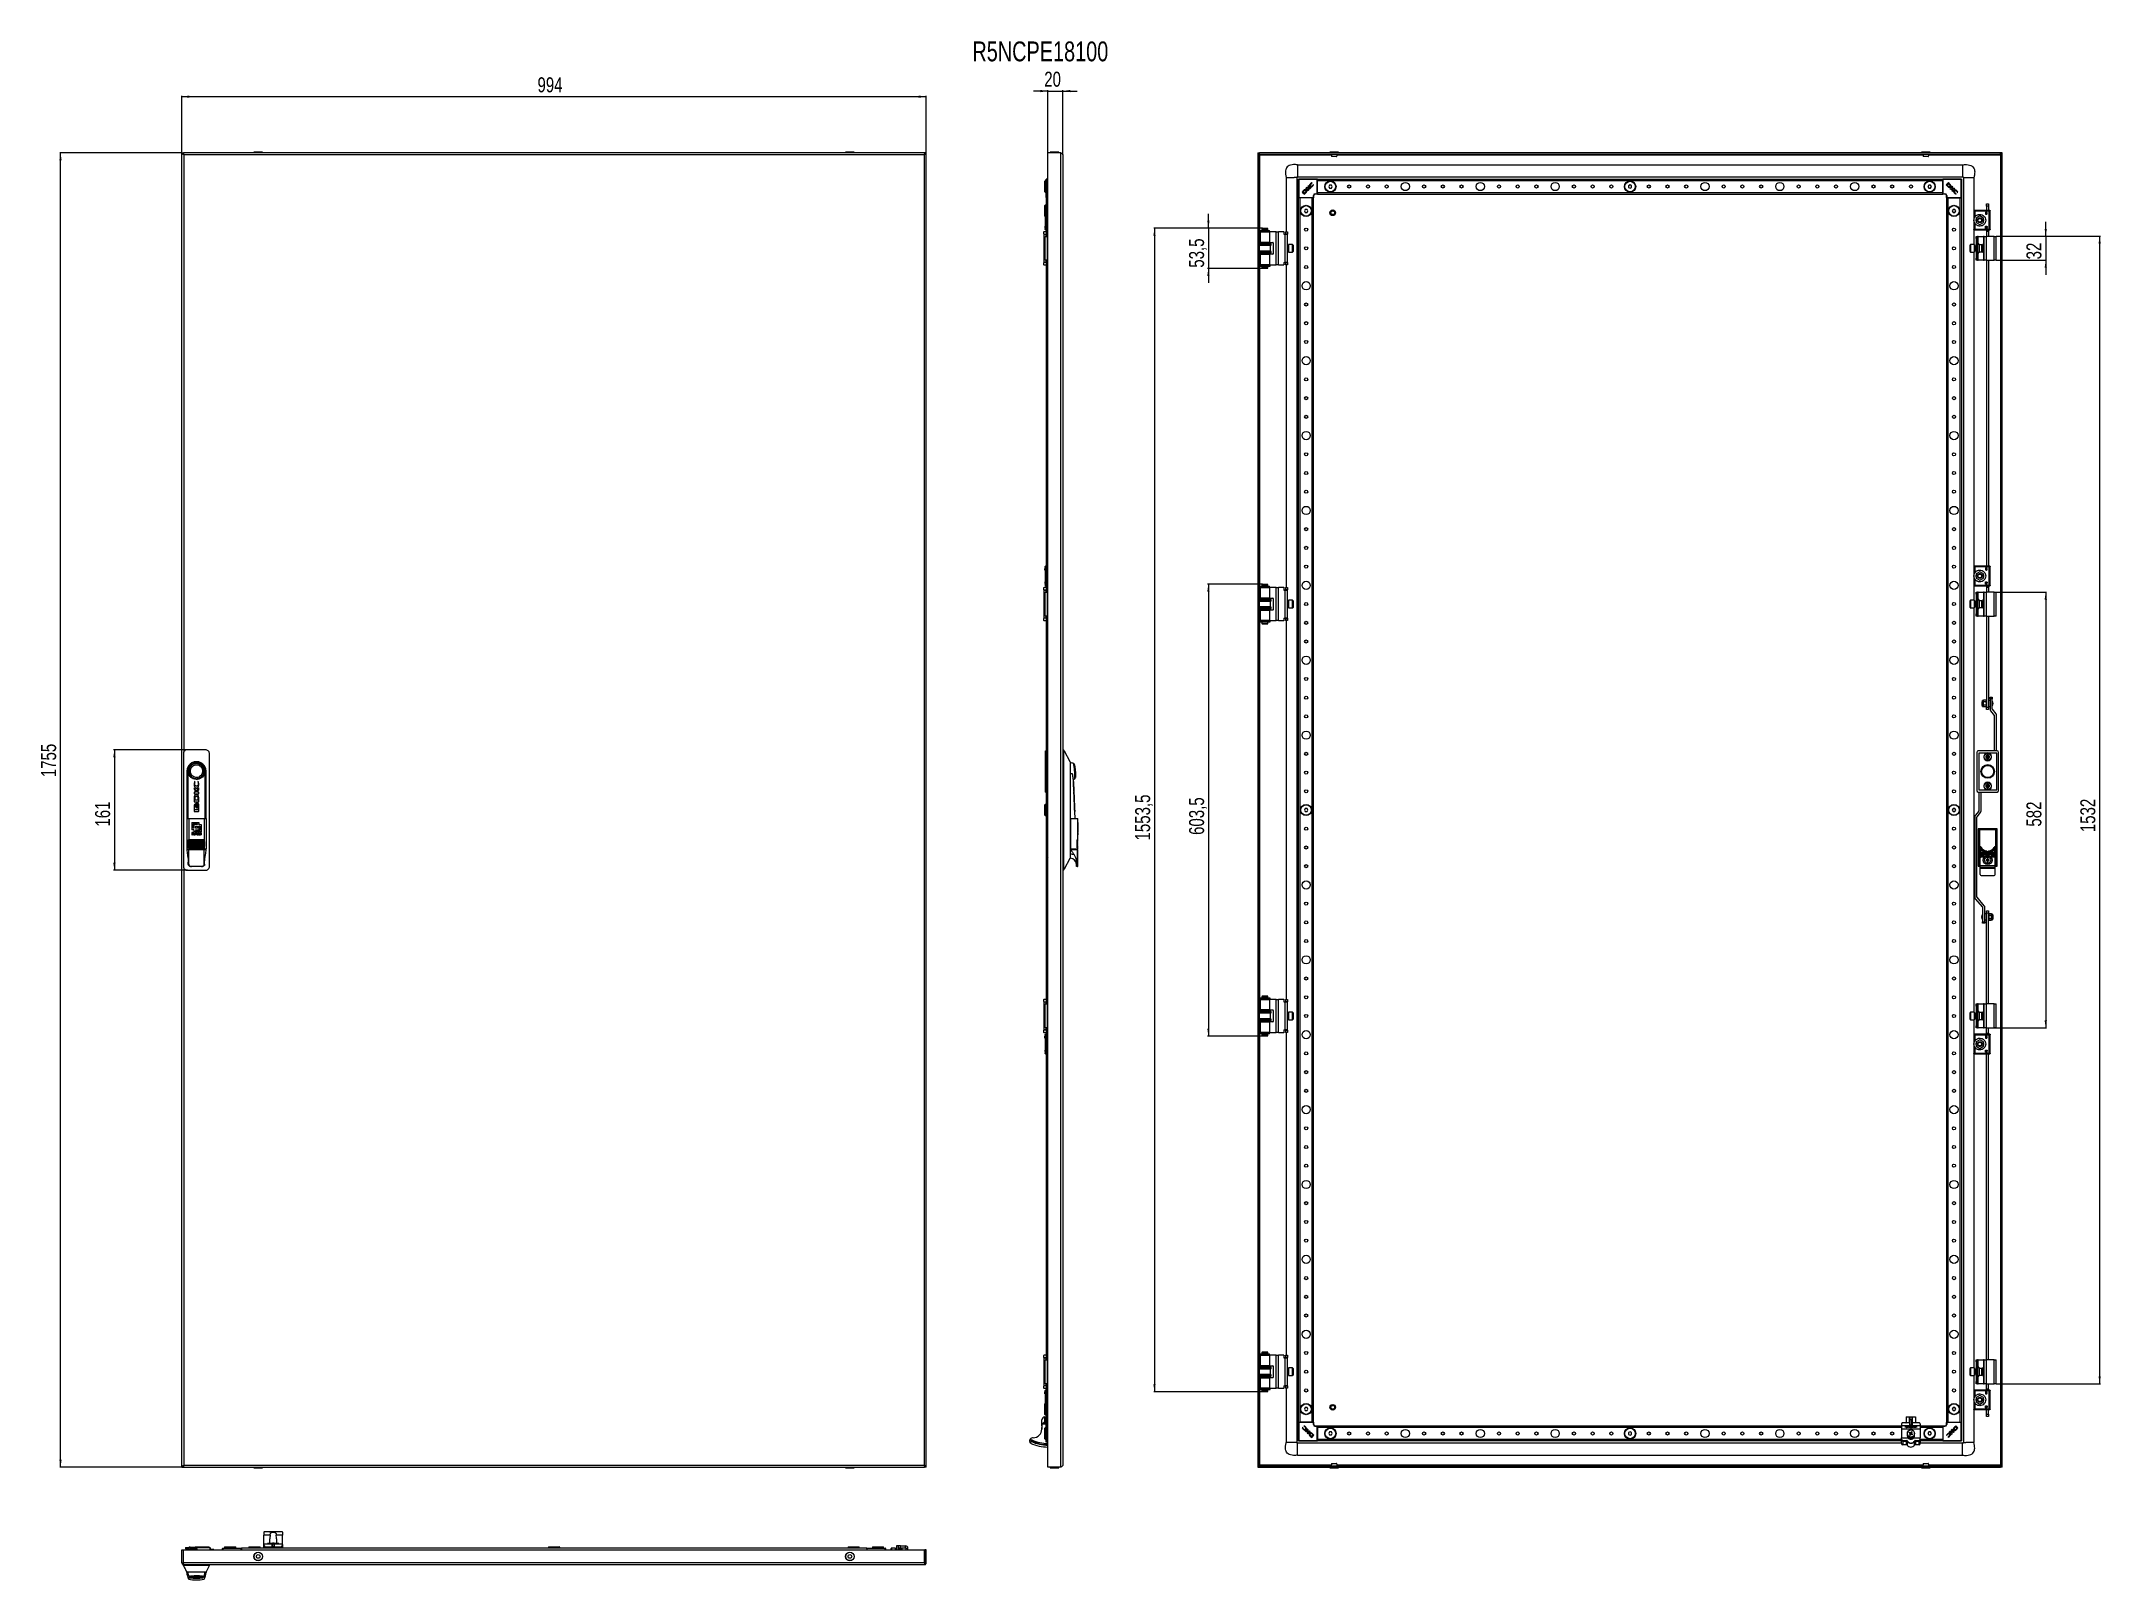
# Model space of a CAD drawing. Header units: millimetres. Extents: x -847 to 1903, y -1011 to 1043.
import ezdxf

# ---------------------------------------------------------------- set-up
doc = ezdxf.new("R2010")
doc.units = ezdxf.units.MM
doc.layers.add('FORMAT', color=7, linetype='Continuous')
doc.styles.add('SLDTEXTSTYLE0', font='TXT', dxfattribs={"width": 0.75})
doc.dimstyles.new('SLDDIMSTYLE0', dxfattribs={"dimtxt": 20, "dimasz": 10, "dimexe": 0, "dimexo": 0.0625, "dimgap": 5, "dimtad": 2, "dimdec": 1, "dimrnd": 1e-09, "dimzin": 12, "dimdsep": 46, "dimtxsty": 'SLDTEXTSTYLE0', "dimsah": 1, "dimcen": 0.09, "dimadec": 0, "dimazin": 3, "dimtfac": 1, "dimtofl": 0, "dimtmove": 0, "dimatfit": 3, "dimfxl": 0, "dimfrac": 2, "dimtolj": 1, "dimtzin": 12, "dimarcsym": 0})
doc.dimstyles.new('SLDDIMSTYLE1', dxfattribs={"dimtxt": 20, "dimasz": 10, "dimexe": 0, "dimexo": 0.0625, "dimgap": 5, "dimtad": 2, "dimdec": 1, "dimrnd": 1e-09, "dimzin": 12, "dimdsep": 46, "dimtxsty": 'SLDTEXTSTYLE0', "dimsah": 1, "dimcen": 0.09, "dimadec": 0, "dimazin": 3, "dimtfac": 1, "dimtmove": 0, "dimatfit": 0, "dimfxl": 0, "dimfrac": 2, "dimtolj": 1, "dimtzin": 12, "dimarcsym": 0})

msp = doc.modelspace()

# ---------------------------------------------------------------- texts
at = {"layer": 'FORMAT', "insert": (396.57, 1042.76), "char_height": 26.4583, "attachment_point": 1, "style": 'SLDTEXTSTYLE0'}
msp.add_mtext('R5NCPE18100', dxfattribs=at)

# ---------------------------------------------------------------- blocks, each defined once
blk = doc.blocks.new('_D')
at = {"layer": 'FORMAT'}
for p, q in [((-659, 894.1), (-659, 970.1)), ((-659, 969.1), (335, 969.1)), ((335, 894.1), (335, 970.1))]:
    blk.add_line(p, q, dxfattribs=at)
for points in [[(-659, 969.1), (-649, 967.5), (-649, 970.6)], [(335, 969.1), (325, 970.6), (325, 967.5)]]:
    blk.add_solid(points, dxfattribs=at)
at = {"layer": 'FORMAT', "insert": (-184.1, 994.9), "char_height": 20, "attachment_point": 1, "style": 'SLDTEXTSTYLE0'}
blk.add_mtext('994', dxfattribs=at)
blk = doc.blocks.new('_D_1')
at = {"layer": 'FORMAT'}
for p, q in [((-659, 894.1), (-822, 894.1)), ((-821, -860.9), (-821, 894.1)), ((-659, -860.9), (-822, -860.9))]:
    blk.add_line(p, q, dxfattribs=at)
for points in [[(-821, 894.1), (-822.5, 884.1), (-819.4, 884.1)], [(-821, -860.9), (-819.4, -850.9), (-822.5, -850.9)]]:
    blk.add_solid(points, dxfattribs=at)
at = {"layer": 'FORMAT', "insert": (-846.8, 60.4), "char_height": 20, "attachment_point": 1, "rotation": 90, "style": 'SLDTEXTSTYLE0'}
blk.add_mtext('1755', dxfattribs=at)
blk = doc.blocks.new('_D_2')
at = {"layer": 'FORMAT'}
for p, q in [((-651.5, 97.1), (-750, 97.1)), ((-749, 97.1), (-749, -63.9)), ((-651.5, -63.9), (-750, -63.9))]:
    blk.add_line(p, q, dxfattribs=at)
for points in [[(-749, 97.1), (-750.5, 87.1), (-747.4, 87.1)], [(-749, -63.9), (-747.4, -53.9), (-750.5, -53.9)]]:
    blk.add_solid(points, dxfattribs=at)
at = {"layer": 'FORMAT', "insert": (-774.8, -5.6), "char_height": 20, "attachment_point": 1, "rotation": 90, "style": 'SLDTEXTSTYLE0'}
blk.add_mtext('161', dxfattribs=at)
blk = doc.blocks.new('_D_3')
at = {"layer": 'FORMAT'}
for p, q in [((497.3, 976.6), (478, 976.6)), ((497.3, 894.1), (497.3, 977.6)), ((497.3, 976.6), (517.3, 976.6)), ((517.3, 891.5), (517.3, 977.6)), ((517.3, 976.6), (536.5, 976.6))]:
    blk.add_line(p, q, dxfattribs=at)
for points in [[(497.3, 976.6), (487.3, 978.1), (487.3, 975)], [(517.3, 976.6), (527.3, 975), (527.3, 978.1)]]:
    blk.add_solid(points, dxfattribs=at)
at = {"layer": 'FORMAT', "insert": (492.5, 1002.4), "char_height": 20, "attachment_point": 1, "style": 'SLDTEXTSTYLE0'}
blk.add_mtext('20', dxfattribs=at)
blk = doc.blocks.new('_D_4')
at = {"layer": 'FORMAT'}
for p, q in [((711.7, 793.3), (711.7, 812.6)), ((783.8, 793.3), (710.7, 793.3)), ((711.7, 793.3), (711.7, 739.8)), ((783.8, 739.8), (710.7, 739.8)), ((711.7, 739.8), (711.7, 720.6))]:
    blk.add_line(p, q, dxfattribs=at)
for points in [[(711.7, 793.3), (713.2, 803.3), (710.2, 803.3)], [(711.7, 739.8), (710.2, 729.8), (713.2, 729.8)]]:
    blk.add_solid(points, dxfattribs=at)
at = {"layer": 'FORMAT', "insert": (685.9, 740.7), "char_height": 20, "attachment_point": 1, "rotation": 90, "style": 'SLDTEXTSTYLE0'}
blk.add_mtext('53,5', dxfattribs=at)
blk = doc.blocks.new('_D_5')
at = {"layer": 'FORMAT'}
for p, q in [((1763.7, 782.6), (1902.7, 782.6)), ((1901.7, 782.6), (1901.7, -749.4)), ((1763.7, -749.4), (1902.7, -749.4))]:
    blk.add_line(p, q, dxfattribs=at)
for points in [[(1901.7, 782.6), (1900.2, 772.6), (1903.3, 772.6)], [(1901.7, -749.4), (1903.3, -739.4), (1900.2, -739.4)]]:
    blk.add_solid(points, dxfattribs=at)
at = {"layer": 'FORMAT', "insert": (1875.9, -13), "char_height": 20, "attachment_point": 1, "rotation": 90, "style": 'SLDTEXTSTYLE0'}
blk.add_mtext('1532', dxfattribs=at)
blk = doc.blocks.new('_D_6')
at = {"layer": 'FORMAT'}
for p, q in [((1829.7, 782.6), (1829.7, 801.8)), ((1763.7, 782.6), (1830.7, 782.6)), ((1829.7, 782.6), (1829.7, 750.6)), ((1763.7, 750.6), (1830.7, 750.6)), ((1829.7, 750.6), (1829.7, 731.3))]:
    blk.add_line(p, q, dxfattribs=at)
for points in [[(1829.7, 782.6), (1831.3, 792.6), (1828.2, 792.6)], [(1829.7, 750.6), (1828.2, 740.6), (1831.3, 740.6)]]:
    blk.add_solid(points, dxfattribs=at)
at = {"layer": 'FORMAT', "insert": (1803.9, 751.8), "char_height": 20, "attachment_point": 1, "rotation": 90, "style": 'SLDTEXTSTYLE0'}
blk.add_mtext('32', dxfattribs=at)
blk = doc.blocks.new('_D_7')
at = {"layer": 'FORMAT'}
for p, q in [((783.8, 793.3), (638.7, 793.3)), ((639.7, 793.3), (639.7, -760.2)), ((783.8, -760.2), (638.7, -760.2))]:
    blk.add_line(p, q, dxfattribs=at)
for points in [[(639.7, 793.3), (638.2, 783.3), (641.2, 783.3)], [(639.7, -760.2), (641.2, -750.2), (638.2, -750.2)]]:
    blk.add_solid(points, dxfattribs=at)
at = {"layer": 'FORMAT', "insert": (613.9, -24.1), "char_height": 20, "attachment_point": 1, "rotation": 90, "style": 'SLDTEXTSTYLE0'}
blk.add_mtext('1553,5', dxfattribs=at)
blk = doc.blocks.new('_D_8')
at = {"layer": 'FORMAT'}
for p, q in [((1760.7, 307.6), (1830.7, 307.6)), ((1829.7, 307.6), (1829.7, -274.4)), ((1760.7, -274.4), (1830.7, -274.4))]:
    blk.add_line(p, q, dxfattribs=at)
for points in [[(1829.7, 307.6), (1828.2, 297.6), (1831.3, 297.6)], [(1829.7, -274.4), (1831.3, -264.4), (1828.2, -264.4)]]:
    blk.add_solid(points, dxfattribs=at)
at = {"layer": 'FORMAT', "insert": (1803.9, -5.6), "char_height": 20, "attachment_point": 1, "rotation": 90, "style": 'SLDTEXTSTYLE0'}
blk.add_mtext('582', dxfattribs=at)
blk = doc.blocks.new('_D_9')
at = {"layer": 'FORMAT'}
for p, q in [((783.8, 318.3), (710.7, 318.3)), ((711.7, 318.3), (711.7, -285.2)), ((783.8, -285.2), (710.7, -285.2))]:
    blk.add_line(p, q, dxfattribs=at)
for points in [[(711.7, 318.3), (710.2, 308.3), (713.2, 308.3)], [(711.7, -285.2), (713.2, -275.2), (710.2, -275.2)]]:
    blk.add_solid(points, dxfattribs=at)
at = {"layer": 'FORMAT', "insert": (685.9, -16.7), "char_height": 20, "attachment_point": 1, "rotation": 90, "style": 'SLDTEXTSTYLE0'}
blk.add_mtext('603,5', dxfattribs=at)

# ---------------------------------------------------------------- dimensions: what is measured, and where the dimension line sits
at = {"layer": 'FORMAT'}
for base, p1, p2, dimstyle, picture, middle in [((335.03, 969.07), (-658.97, 894.07), (335.03, 894.07), 'SLDDIMSTYLE0', '_D', (-161.97, 969.07)), ((517.27, 976.57), (497.27, 894.07), (517.27, 891.47), 'SLDDIMSTYLE1', '_D_3', (507.27, 976.57))]:
    dim = msp.add_linear_dim(base=base, p1=p1, p2=p2, dimstyle=dimstyle, dxfattribs=at)
    dim.commit()
    dim.dimension.update_dxf_attribs({"geometry": picture, "text_midpoint": middle, "dimtype": 160})
for base, p1, p2, dimstyle, picture, middle in [((-820.98, 894.07), (-658.97, -860.93), (-658.97, 894.07), 'SLDDIMSTYLE0', '_D_1', (-820.98, 89.91)), ((711.7, 739.82), (783.79, 793.32), (783.79, 739.82), 'SLDDIMSTYLE1', '_D_4', (711.7, 766.57)), ((1829.71, 750.57), (1763.71, 782.57), (1763.71, 750.57), 'SLDDIMSTYLE1', '_D_6', (1829.71, 766.57)), ((639.7, -760.18), (783.79, 793.32), (783.79, -760.18), 'SLDDIMSTYLE0', '_D_7', (639.7, 16.57)), ((1901.71, -749.43), (1763.71, 782.57), (1763.71, -749.43), 'SLDDIMSTYLE0', '_D_5', (1901.71, 16.57)), ((711.7, -285.18), (783.79, 318.32), (783.79, -285.18), 'SLDDIMSTYLE0', '_D_9', (711.7, 16.57)), ((1829.71, -274.43), (1760.71, 307.57), (1760.71, -274.43), 'SLDDIMSTYLE0', '_D_8', (1829.71, 16.57)), ((-748.98, -63.93), (-651.47, 97.07), (-651.47, -63.93), 'SLDDIMSTYLE0', '_D_2', (-748.98, 16.57))]:
    dim = msp.add_linear_dim(base=base, p1=p1, p2=p2, angle=90, dimstyle=dimstyle, dxfattribs=at)
    dim.commit()
    dim.dimension.update_dxf_attribs({"geometry": picture, "text_midpoint": middle, "dimtype": 160})

# ---------------------------------------------------------------- linework, layer by layer
at = {"color": 7, "linetype": 'Continuous', "lineweight": 25}
for p, q in [((-658.97, 894.07), (-656.97, 894.07)), ((-658.97, -860.93), (-658.97, 894.07)), ((-656.67, 892.35), (-656.67, 894.07)), ((332.73, 894.07), (-656.67, 894.07)), ((-562.72, 894.82), (-562.72, 894.07)), ((-562.47, 895.07), (-551.47, 895.07)), ((-551.22, 894.07), (-551.22, 894.82)), ((227.28, 894.82), (227.28, 894.07)), ((227.53, 895.07), (230.02, 895.07)), ((230.02, 895.07), (238.53, 895.07)), ((238.78, 894.07), (238.78, 894.82)), ((332.73, 894.07), (332.73, 892.37)), ((335.03, 894.07), (333.03, 894.07)), ((335.03, -860.93), (335.03, 894.07)), ((497.27, -860.93), (497.27, 894.07)), ((514.67, 894.07), (497.27, 894.07)), ((500.52, 894.82), (500.52, 894.07)), ((500.77, 895.07), (501.67, 895.07)), ((501.67, 895.07), (511.77, 895.07)), ((512.02, 894.07), (512.02, 894.82)), ((517.27, 891.47), (517.27, 94.07)), ((777.71, 894.07), (779.71, 894.07)), ((777.71, 894.07), (777.71, -860.93)), ((779.71, 894.07), (779.71, -860.93)), ((780.01, 892.07), (780.01, 894.07)), ((1769.41, 894.07), (780.01, 894.07)), ((1769.41, 892.07), (780.01, 892.07)), ((780.31, 891.47), (780.11, 892.07)), ((873.96, 894.82), (873.96, 894.07)), ((874.21, 895.07), (885.21, 895.07)), ((885.46, 894.07), (885.46, 894.82)), ((1663.96, 894.82), (1663.96, 894.07)), ((1664.21, 895.07), (1672.72, 895.07)), ((1672.72, 895.07), (1675.21, 895.07)), ((1675.46, 894.07), (1675.46, 894.82)), ((1769.32, 892.07), (1769.11, 891.47)), ((1769.41, 892.07), (1769.41, 894.07)), ((1771.71, 894.07), (1769.71, 894.07)), ((1769.71, -860.93), (1769.71, 894.07)), ((1771.71, -860.93), (1771.71, 894.07)), ((493.77, 856.57), (493.27, 856.07)), ((493.27, 849.07), (493.27, 856.07)), ((495.27, 856.57), (493.77, 856.57)), ((493.77, 856.57), (493.77, 849.07)), ((495.07, 854.42), (495.27, 854.42)), ((495.07, 852.43), (495.07, 854.42)), ((495.27, 834.37), (495.27, 858.77)), ((495.57, 859.07), (497.27, 859.07)), ((815.71, 861.07), (816.69, 861.07)), ((815.71, 861.07), (815.71, 788.57)), ((816.69, 861.07), (819.14, 861.07)), ((819.14, 861.07), (822.71, 861.07)), ((822.71, 861.07), (826.28, 861.07)), ((829.71, 861.07), (829.71, -827.93)), ((830.71, 878.07), (830.71, 862.23)), ((830.71, 878.07), (1718.71, 878.07)), ((830.71, 862.07), (1718.71, 862.07)), ((832.21, 834.37), (832.21, 858.77)), ((832.51, 859.07), (856.91, 859.07)), ((850.15, 853.53), (849.81, 854.21)), ((850.01, 853.39), (850.15, 853.53)), ((857.21, 858.77), (857.21, 859.07)), ((857.21, 859.07), (1692.21, 859.07)), ((857.21, 858.77), (857.21, 858.12)), ((857.21, 857.07), (857.21, 858.12)), ((857.21, 841.07), (857.21, 857.07)), ((1692.21, 858.77), (1692.21, 859.07)), ((1692.21, 858.12), (1692.21, 858.77)), ((1692.21, 857.07), (1692.21, 858.12)), ((1692.21, 841.07), (1692.21, 857.07)), ((1692.51, 859.07), (1716.91, 859.07)), ((1699.81, 854.42), (1696.86, 851.46)), ((1700.52, 852.9), (1698.34, 850.72)), ((1701.81, 852.43), (1699.81, 854.42)), ((1701.26, 852.18), (1700.52, 852.9)), ((1717.21, 858.77), (1717.21, 834.37)), ((1719.71, 861.07), (1719.71, -827.93)), ((1733.71, 861.07), (1733.71, 816.75)), ((493.27, 842.07), (493.27, 849.07)), ((493.27, 842.07), (493.77, 841.57)), ((493.77, 849.07), (493.77, 841.57)), ((493.77, 841.57), (495.07, 841.57)), ((495.05, 848.01), (495.07, 848.01)), ((495.27, 844.79), (495.05, 844.79)), ((495.07, 852.43), (495.27, 852.43)), ((495.07, 850.46), (495.07, 852.43)), ((495.07, 850.46), (495.27, 850.46)), ((495.07, 849.42), (495.27, 849.42)), ((495.07, 848.37), (495.07, 849.42)), ((495.07, 848.37), (495.27, 848.37)), ((495.07, 846.98), (495.07, 848.37)), ((495.07, 846.98), (495.27, 846.98)), ((495.07, 846.5), (495.07, 846.98)), ((495.07, 846.5), (495.27, 846.5)), ((495.07, 845.7), (495.07, 846.5)), ((495.07, 845.7), (495.27, 845.7)), ((495.07, 844.92), (495.07, 845.7)), ((495.07, 841.47), (495.27, 841.47)), ((495.07, 841.13), (495.07, 841.47)), ((495.07, 841.13), (495.27, 841.13)), ((495.07, 840.46), (495.07, 841.13)), ((495.07, 840.46), (495.27, 840.46)), ((495.07, 839.43), (495.27, 839.43)), ((495.07, 839.32), (495.07, 839.43)), ((495.07, 839.32), (495.27, 839.32)), ((495.07, 839.07), (495.07, 839.32)), ((495.07, 838.72), (495.07, 839.07)), ((495.07, 839.07), (495.27, 839.07)), ((495.07, 838.72), (495.27, 838.72)), ((495.27, 834.07), (495.27, 817.07)), ((495.27, 834.07), (495.57, 834.07)), ((496.22, 834.07), (495.57, 834.07)), ((496.22, 834.07), (497.27, 834.07)), ((832.21, -800.93), (832.21, 834.07)), ((832.51, 834.07), (832.21, 834.07)), ((833.15, 834.07), (832.51, 834.07)), ((834.21, 834.07), (833.15, 834.07)), ((850.21, 834.07), (834.21, 834.07)), ((838.85, 843.67), (836.86, 841.68)), ((836.86, 841.68), (839.81, 838.72)), ((839.1, 843.12), (838.38, 842.38)), ((838.38, 842.38), (840.56, 840.2)), ((839.81, 838.72), (841.7, 840.61)), ((840.56, 840.2), (841.22, 840.88)), ((841.7, 840.61), (841.72, 840.63)), ((842.91, 847.73), (841.86, 846.68)), ((841.86, 846.68), (844.82, 843.72)), ((844.3, 846.34), (842.91, 847.73)), ((844.78, 849.61), (844.3, 846.34)), ((844.63, 846.02), (847.29, 846.2)), ((845.88, 844.78), (844.63, 846.02)), ((845.58, 850.4), (844.78, 849.61)), ((844.82, 843.72), (845.88, 844.78)), ((845.11, 847.31), (845.58, 850.4)), ((848.58, 847.48), (845.11, 847.31)), ((847.29, 846.2), (848.58, 847.48)), ((851.26, 834.07), (850.21, 834.07)), ((851.91, 834.07), (851.26, 834.07)), ((851.96, 851.96), (851.85, 851.85)), ((852.21, 834.07), (851.91, 834.07)), ((852.21, 851.45), (851.96, 851.96)), ((852.21, 837.07), (852.21, 834.37)), ((852.21, -800.93), (852.21, 834.07)), ((856.91, 839.07), (854.21, 839.07)), ((857.21, 840.02), (857.21, 841.07)), ((857.21, 840.02), (857.21, 839.37)), ((857.21, 839.07), (857.21, 839.37)), ((857.21, 839.07), (1692.21, 839.07)), ((873.55, 851.07), (872.4, 849.07)), ((872.4, 849.07), (873.55, 847.07)), ((875.86, 851.07), (873.55, 851.07)), ((873.55, 847.07), (875.86, 847.07)), ((877.02, 849.07), (875.86, 851.07)), ((875.86, 847.07), (877.02, 849.07)), ((1274.71, 851.38), (1272.71, 850.23)), ((1272.71, 850.23), (1272.71, 847.92)), ((1272.71, 847.92), (1274.71, 846.76)), ((1276.71, 850.23), (1274.71, 851.38)), ((1274.71, 846.76), (1276.71, 847.92)), ((1276.71, 847.92), (1276.71, 850.23)), ((1673.55, 851.07), (1672.4, 849.07)), ((1672.4, 849.07), (1673.55, 847.07)), ((1675.86, 851.07), (1673.55, 851.07)), ((1673.55, 847.07), (1675.86, 847.07)), ((1677.02, 849.07), (1675.86, 851.07)), ((1675.86, 847.07), (1677.02, 849.07)), ((1692.21, 840.02), (1692.21, 841.07)), ((1692.21, 839.37), (1692.21, 840.02)), ((1692.21, 839.07), (1692.21, 839.37)), ((1695.21, 839.07), (1692.51, 839.07)), ((1696.86, 851.46), (1698.74, 849.58)), ((1697.21, 834.37), (1697.21, 837.07)), ((1697.21, 834.07), (1697.21, -800.93)), ((1697.21, 834.07), (1697.51, 834.07)), ((1698.15, 834.07), (1697.51, 834.07)), ((1698.15, 834.07), (1699.21, 834.07)), ((1698.34, 850.72), (1699.01, 850.06)), ((1698.74, 849.58), (1698.76, 849.56)), ((1699.21, 834.07), (1715.21, 834.07)), ((1704.82, 849.42), (1701.86, 846.46)), ((1701.86, 846.46), (1702.92, 845.4)), ((1702.92, 845.4), (1704.16, 846.65)), ((1704.16, 846.65), (1704.33, 843.99)), ((1704.33, 843.99), (1705.62, 842.7)), ((1704.48, 846.98), (1705.87, 848.37)), ((1707.74, 846.5), (1704.48, 846.98)), ((1705.87, 848.37), (1704.82, 849.42)), ((1705.44, 846.17), (1708.54, 845.7)), ((1705.62, 842.7), (1705.44, 846.17)), ((1708.54, 845.7), (1707.74, 846.5)), ((1709.58, 839.07), (1710.09, 839.32)), ((1710.09, 839.32), (1709.98, 839.43)), ((1711.53, 841.27), (1711.66, 841.13)), ((1711.66, 841.13), (1712.35, 841.47)), ((1715.21, 834.07), (1716.26, 834.07)), ((1716.91, 834.07), (1716.26, 834.07)), ((1716.91, 834.07), (1717.21, 834.07)), ((1717.21, 834.07), (1717.21, -800.93)), ((1750.41, 825.77), (1753.41, 825.77)), ((1750.41, 822.77), (1750.41, 825.77)), ((1753.41, 825.77), (1753.41, 822.77)), ((493.77, 824.07), (493.27, 823.57)), ((493.27, 809.57), (493.27, 823.57)), ((493.27, 809.57), (493.67, 809.17)), ((493.67, 816.57), (493.67, 791.57)), ((495.27, 824.07), (493.77, 824.07)), ((493.77, 824.07), (493.77, 816.89)), ((497.16, 817.07), (495.67, 817.07)), ((841.05, 818.57), (839.9, 816.57)), ((839.9, 816.57), (841.05, 814.57)), ((843.36, 818.57), (841.05, 818.57)), ((841.05, 814.57), (843.36, 814.57)), ((844.52, 816.57), (843.36, 818.57)), ((843.36, 814.57), (844.52, 816.57)), ((1706.05, 818.57), (1704.9, 816.57)), ((1704.9, 816.57), (1706.05, 814.57)), ((1708.36, 818.57), (1706.05, 818.57)), ((1706.05, 814.57), (1708.36, 814.57)), ((1709.52, 816.57), (1708.36, 818.57)), ((1708.36, 814.57), (1709.52, 816.57)), ((1733.71, 816.57), (1733.71, 791.57)), ((1734.54, 807.2), (1736.05, 809.45)), ((1736.05, 798.69), (1734.54, 800.95)), ((1753.71, 817.07), (1735.71, 817.07)), ((1741.71, 809.79), (1736.76, 806.93)), ((1736.76, 806.93), (1736.76, 805.07)), ((1736.76, 803.07), (1736.76, 805.07)), ((1736.76, 805.07), (1738.72, 805.07)), ((1736.76, 803.07), (1736.76, 801.21)), ((1736.76, 803.07), (1738.72, 803.07)), ((1736.76, 801.21), (1741.71, 798.36)), ((1739.42, 805.07), (1738.72, 805.07)), ((1738.72, 803.07), (1739.42, 803.07)), ((1746.66, 806.93), (1741.71, 809.79)), ((1741.71, 798.36), (1746.66, 801.21)), ((1744.7, 805.07), (1744, 805.07)), ((1744, 803.07), (1744.7, 803.07)), ((1744.7, 805.07), (1746.66, 805.07)), ((1744.7, 803.07), (1746.66, 803.07)), ((1746.66, 805.07), (1746.66, 806.93)), ((1746.66, 805.07), (1746.66, 803.07)), ((1746.66, 801.21), (1746.66, 803.07)), ((1749.15, 814.03), (1749.15, 812.16)), ((1749.61, 812.16), (1749.61, 812.44)), ((1749.68, 813.78), (1749.68, 814)), ((1750.06, 813.78), (1749.68, 813.78)), ((1749.68, 813.42), (1750.11, 813.42)), ((1749.68, 812.84), (1749.68, 813.42)), ((1750.41, 822.77), (1750.41, 817.07)), ((1753.41, 822.77), (1753.41, 817.07)), ((1754.31, 817.07), (1754.06, 817.07)), ((1755.71, 791.57), (1755.71, 816.57)), ((491.72, 788.07), (491.72, 786.07)), ((495.27, 788.57), (492.22, 788.57)), ((492.22, 785.57), (495.27, 785.57)), ((492.22, 785.57), (492.22, 785.27)), ((492.22, 747.87), (492.22, 785.27)), ((492.22, 785.27), (495.22, 785.27)), ((493.77, 750.57), (493.77, 782.57)), ((493.77, 782.57), (496.77, 782.57)), ((494.72, 785.57), (494.72, 785.27)), ((495.22, 785.27), (495.27, 785.27)), ((495.27, 791.07), (495.27, 782.57)), ((495.67, 791.07), (497.27, 791.07)), ((497.27, 782.57), (496.77, 782.57)), ((779.71, 773.57), (794.71, 773.57)), ((794.71, 772.97), (779.71, 772.97)), ((794.71, 770.17), (779.71, 770.17)), ((780.06, 790.27), (780.06, 789.37)), ((780.06, 790.27), (792.95, 790.27)), ((780.06, 789.37), (792.95, 789.37)), ((780.76, 788.57), (780.76, 774.57)), ((780.76, 788.57), (793.66, 788.57)), ((793.66, 774.57), (780.76, 774.57)), ((783.79, 793.32), (783.21, 792.32)), ((783.21, 792.32), (783.21, 790.32)), ((791.21, 792.32), (783.21, 792.32)), ((787.96, 790.32), (783.21, 790.32)), ((783.21, 789.32), (783.21, 788.57)), ((787.96, 789.32), (783.21, 789.32)), ((783.21, 774.57), (783.21, 773.57)), ((783.71, 790.32), (783.71, 790.27)), ((783.71, 789.37), (783.71, 789.32)), ((783.79, 793.32), (790.63, 793.32)), ((791.21, 790.32), (787.96, 790.32)), ((791.21, 789.32), (787.96, 789.32)), ((791.21, 792.32), (790.63, 793.32)), ((790.71, 790.27), (790.71, 790.32)), ((790.71, 789.32), (790.71, 789.37)), ((791.21, 790.32), (791.21, 792.32)), ((791.21, 788.57), (791.21, 789.32)), ((791.21, 773.57), (791.21, 774.57)), ((792.95, 790.27), (793.04, 790.27)), ((792.95, 789.37), (793.04, 789.37)), ((793.04, 789.37), (793.04, 790.27)), ((793.04, 790.27), (793.24, 790.27)), ((793.04, 789.37), (793.24, 789.37)), ((793.24, 789.37), (793.24, 790.27)), ((793.66, 774.57), (793.66, 788.57)), ((801.76, 788.57), (793.66, 788.57)), ((793.66, 774.57), (797.76, 774.57)), ((794.71, 772.97), (794.71, 773.57)), ((795.41, 772.29), (794.71, 772.97)), ((794.71, 770.17), (795.41, 770.86)), ((794.71, 762.97), (794.71, 770.17)), ((798.26, 774.07), (798.26, 759.07)), ((802.26, 788.57), (801.76, 788.57)), ((802.26, 788.57), (805.26, 788.57)), ((802.26, 744.57), (802.26, 788.57)), ((812.26, 788.57), (805.26, 788.57)), ((812.26, 788.57), (812.26, 785.27)), ((812.26, 785.27), (814.26, 785.27)), ((814.26, 785.27), (817.26, 785.27)), ((814.76, 788.57), (817.26, 788.57)), ((814.76, 788.07), (814.76, 788.57)), ((814.76, 788.07), (814.76, 786.07)), ((814.76, 785.57), (814.76, 786.07)), ((817.26, 785.57), (814.76, 785.57)), ((814.76, 785.57), (814.76, 785.27)), ((817.26, 788.57), (817.26, 788.07)), ((817.26, 788.07), (817.26, 786.07)), ((817.26, 786.07), (817.26, 785.57)), ((817.26, 785.27), (817.26, 785.57)), ((817.26, 747.87), (817.26, 785.27)), ((824.16, 771.57), (818.76, 771.57)), ((818.76, 771.57), (818.76, 761.57)), ((824.76, 770.97), (824.76, 762.17)), ((1728.71, 764.32), (1728.71, 770.97)), ((1734.71, 771.57), (1729.31, 771.57)), ((1733.71, 791.4), (1733.71, 771.57)), ((1734.71, 764.01), (1734.71, 771.57)), ((1735.71, 791.07), (1753.71, 791.07)), ((1736.71, 771.57), (1736.21, 771.57)), ((1736.21, 771.57), (1736.21, 770.36)), ((1736.21, 770.36), (1736.21, 761.57)), ((1736.71, 782.57), (1738.71, 782.57)), ((1736.71, 781.57), (1736.71, 782.57)), ((1736.71, 780.57), (1736.71, 781.57)), ((1736.71, 779.57), (1736.71, 780.57)), ((1738.71, 779.57), (1736.71, 779.57)), ((1736.71, 779.57), (1736.71, 779.07)), ((1738.71, 779.07), (1736.71, 779.07)), ((1736.71, 779.07), (1736.71, 754.07)), ((1738.71, 782.57), (1738.71, 781.57)), ((1739.71, 782.57), (1738.71, 782.57)), ((1738.71, 780.57), (1738.71, 781.57)), ((1738.71, 780.57), (1738.71, 779.57)), ((1738.71, 779.57), (1738.71, 779.07)), ((1738.71, 779.07), (1738.71, 754.07)), ((1738.71, 772.57), (1739.71, 772.57)), ((1739.71, 782.57), (1746.71, 782.57)), ((1740.41, 772.57), (1739.71, 772.57)), ((1740.41, 772.57), (1740.41, 772.12)), ((1744.34, 771.07), (1741.21, 771.07)), ((1741.21, 762.07), (1741.21, 771.07)), ((1745.21, 770.57), (1744.34, 771.07)), ((1744.34, 762.07), (1744.34, 771.07)), ((1745.21, 762.57), (1745.21, 770.57)), ((1746.01, 760.57), (1746.01, 772.57)), ((1746.71, 772.57), (1746.01, 772.57)), ((1747.71, 782.57), (1746.71, 782.57)), ((1746.71, 772.57), (1747.71, 772.57)), ((1747.71, 782.57), (1750.71, 782.57)), ((1747.71, 750.57), (1747.71, 782.57)), ((1749.15, 794.11), (1749.15, 795.98)), ((1749.61, 795.98), (1749.61, 795.7)), ((1749.68, 794.72), (1749.68, 795.31)), ((1750.11, 794.72), (1749.68, 794.72)), ((1750.06, 794.37), (1749.68, 794.37)), ((1749.68, 794.37), (1749.68, 794.15)), ((1750.41, 791.15), (1750.41, 789.27)), ((1750.41, 789.27), (1750.41, 782.57)), ((1760.71, 782.57), (1750.71, 782.57)), ((1753.41, 791.15), (1753.41, 789.27)), ((1753.41, 789.27), (1753.41, 782.57)), ((1754.06, 791.07), (1754.31, 791.07)), ((1760.71, 782.57), (1763.71, 782.57)), ((1763.71, 750.57), (1763.71, 782.57)), ((491.72, 747.07), (491.72, 745.07)), ((495.22, 747.87), (492.22, 747.87)), ((492.22, 747.87), (492.22, 747.57)), ((495.27, 747.57), (492.22, 747.57)), ((492.22, 744.57), (495.27, 744.57)), ((496.77, 750.57), (493.77, 750.57)), ((494.72, 747.87), (494.72, 747.57)), ((495.27, 747.87), (495.22, 747.87)), ((495.27, 750.57), (495.27, 342.07)), ((496.77, 750.57), (497.27, 750.57)), ((794.71, 762.97), (779.71, 762.97)), ((794.71, 760.17), (779.71, 760.17)), ((779.71, 759.57), (794.71, 759.57)), ((780.06, 743.77), (780.06, 742.87)), ((780.06, 743.77), (794.36, 743.77)), ((780.06, 742.87), (794.36, 742.87)), ((780.76, 758.57), (780.76, 744.57)), ((780.76, 758.57), (793.66, 758.57)), ((793.66, 744.57), (780.76, 744.57)), ((783.21, 759.57), (783.21, 758.57)), ((783.21, 744.57), (783.21, 743.82)), ((787.96, 743.82), (783.21, 743.82)), ((783.21, 742.82), (783.21, 740.82)), ((787.96, 742.82), (783.21, 742.82)), ((783.71, 743.82), (783.71, 743.77)), ((783.71, 742.87), (783.71, 742.82)), ((791.21, 743.82), (787.96, 743.82)), ((791.21, 742.82), (787.96, 742.82)), ((790.71, 743.77), (790.71, 743.82)), ((790.71, 742.82), (790.71, 742.87)), ((791.21, 758.57), (791.21, 759.57)), ((791.21, 743.82), (791.21, 744.57)), ((791.21, 740.82), (791.21, 742.82)), ((793.66, 744.57), (793.66, 758.57)), ((797.76, 758.57), (793.66, 758.57)), ((793.66, 744.57), (801.76, 744.57)), ((794.36, 742.87), (794.36, 743.77)), ((795.41, 762.29), (794.71, 762.97)), ((794.71, 760.17), (795.41, 760.86)), ((794.71, 759.57), (794.71, 760.17)), ((801.76, 744.57), (802.26, 744.57)), ((805.26, 744.57), (802.26, 744.57)), ((805.26, 744.57), (812.26, 744.57)), ((812.26, 747.87), (814.26, 747.87)), ((812.26, 747.87), (812.26, 744.57)), ((817.26, 747.87), (814.26, 747.87)), ((814.76, 747.87), (814.76, 747.57)), ((814.76, 747.57), (817.26, 747.57)), ((814.76, 747.07), (814.76, 747.57)), ((814.76, 747.07), (814.76, 745.07)), ((814.76, 744.57), (814.76, 745.07)), ((817.26, 744.57), (814.76, 744.57)), ((815.71, 744.57), (815.71, 313.57)), ((818.51, 769.57), (817.26, 769.57)), ((817.26, 763.57), (818.51, 763.57)), ((817.26, 747.57), (817.26, 747.87)), ((817.26, 747.57), (817.26, 747.07)), ((817.26, 747.07), (817.26, 745.07)), ((817.26, 745.07), (817.26, 744.57)), ((818.76, 761.57), (824.16, 761.57)), ((1728.71, 762.17), (1728.71, 764.32)), ((1729.31, 761.57), (1734.71, 761.57)), ((1733.71, 761.57), (1733.71, 341.75)), ((1734.71, 761.57), (1734.71, 764.01)), ((1736.21, 769.57), (1734.96, 769.57)), ((1734.96, 763.57), (1736.21, 763.57)), ((1736.21, 761.57), (1736.71, 761.57)), ((1738.71, 754.07), (1736.71, 754.07)), ((1736.71, 754.07), (1736.71, 753.57)), ((1736.71, 752.57), (1736.71, 753.57)), ((1736.71, 753.57), (1738.71, 753.57)), ((1736.71, 751.57), (1736.71, 752.57)), ((1736.71, 750.57), (1736.71, 751.57)), ((1738.71, 750.57), (1736.71, 750.57)), ((1739.71, 760.57), (1738.71, 760.57)), ((1738.71, 754.07), (1738.71, 753.57)), ((1738.71, 753.57), (1738.71, 752.57)), ((1738.71, 751.57), (1738.71, 752.57)), ((1738.71, 751.57), (1738.71, 750.57)), ((1738.71, 750.57), (1739.71, 750.57)), ((1739.71, 760.57), (1740.41, 760.57)), ((1746.71, 750.57), (1739.71, 750.57)), ((1740.41, 761.02), (1740.41, 760.57)), ((1741.21, 762.07), (1744.34, 762.07)), ((1744.34, 762.07), (1745.21, 762.57)), ((1746.01, 760.57), (1746.71, 760.57)), ((1747.71, 760.57), (1746.71, 760.57)), ((1746.71, 750.57), (1747.71, 750.57)), ((1750.71, 750.57), (1747.71, 750.57)), ((1750.41, 750.57), (1750.41, 342.07)), ((1750.71, 750.57), (1760.71, 750.57)), ((1753.41, 750.57), (1753.41, 342.07)), ((1763.71, 750.57), (1760.71, 750.57)), ((783.21, 740.82), (783.79, 739.82)), ((783.21, 740.82), (787.96, 740.82)), ((787.86, 739.82), (783.79, 739.82)), ((790.63, 739.82), (787.86, 739.82)), ((787.96, 740.82), (791.21, 740.82)), ((790.63, 739.82), (791.21, 740.82)), ((493.67, 341.57), (493.67, 316.57)), ((497.27, 342.07), (495.67, 342.07)), ((1733.71, 341.57), (1733.71, 316.57)), ((1734.54, 332.2), (1736.05, 334.45)), ((1753.71, 342.07), (1735.71, 342.07)), ((1741.71, 334.79), (1736.76, 331.93)), ((1736.76, 331.93), (1736.76, 330.07)), ((1736.76, 328.07), (1736.76, 330.07)), ((1736.76, 330.07), (1738.72, 330.07)), ((1739.42, 330.07), (1738.72, 330.07)), ((1746.66, 331.93), (1741.71, 334.79)), ((1744.7, 330.07), (1744, 330.07)), ((1744.7, 330.07), (1746.66, 330.07)), ((1746.66, 330.07), (1746.66, 331.93)), ((1746.66, 330.07), (1746.66, 328.07)), ((1749.15, 339.03), (1749.15, 337.16)), ((1749.61, 337.16), (1749.61, 337.44)), ((1749.68, 338.78), (1749.68, 339)), ((1750.06, 338.78), (1749.68, 338.78)), ((1749.68, 338.42), (1750.11, 338.42)), ((1749.68, 337.84), (1749.68, 338.42)), ((1754.31, 342.07), (1754.06, 342.07)), ((1755.71, 316.57), (1755.71, 341.57)), ((491.72, 313.07), (491.72, 311.07)), ((495.27, 313.57), (492.22, 313.57)), ((492.22, 310.57), (495.27, 310.57)), ((492.22, 310.57), (492.22, 310.27)), ((492.22, 272.87), (492.22, 310.27)), ((492.22, 310.27), (495.22, 310.27)), ((493.77, 307.57), (496.77, 307.57)), ((493.77, 275.57), (493.77, 307.57)), ((494.72, 310.57), (494.72, 310.27)), ((495.22, 310.27), (495.27, 310.27)), ((495.27, 316.07), (495.27, 307.57)), ((495.67, 316.07), (497.27, 316.07)), ((497.27, 307.57), (496.77, 307.57)), ((780.06, 315.27), (780.06, 314.37)), ((780.06, 315.27), (792.95, 315.27)), ((780.06, 314.37), (792.95, 314.37)), ((780.76, 313.57), (780.76, 299.57)), ((780.76, 313.57), (793.66, 313.57)), ((783.79, 318.32), (783.21, 317.32)), ((783.21, 317.32), (783.21, 315.32)), ((791.21, 317.32), (783.21, 317.32)), ((787.96, 315.32), (783.21, 315.32)), ((783.21, 314.32), (783.21, 313.57)), ((787.96, 314.32), (783.21, 314.32)), ((783.71, 315.32), (783.71, 315.27)), ((783.71, 314.37), (783.71, 314.32)), ((783.79, 318.32), (790.63, 318.32)), ((791.21, 315.32), (787.96, 315.32)), ((791.21, 314.32), (787.96, 314.32)), ((791.21, 317.32), (790.63, 318.32)), ((790.71, 315.27), (790.71, 315.32)), ((790.71, 314.32), (790.71, 314.37)), ((791.21, 315.32), (791.21, 317.32)), ((791.21, 313.57), (791.21, 314.32)), ((792.95, 315.27), (793.04, 315.27)), ((792.95, 314.37), (793.04, 314.37)), ((793.04, 314.37), (793.04, 315.27)), ((793.04, 315.27), (793.24, 315.27)), ((793.04, 314.37), (793.24, 314.37)), ((793.24, 314.37), (793.24, 315.27)), ((793.66, 299.57), (793.66, 313.57)), ((801.76, 313.57), (793.66, 313.57)), ((802.26, 313.57), (801.76, 313.57)), ((802.26, 313.57), (805.26, 313.57)), ((802.26, 269.57), (802.26, 313.57)), ((812.26, 313.57), (805.26, 313.57)), ((812.26, 313.57), (812.26, 310.27)), ((812.26, 310.27), (814.26, 310.27)), ((814.26, 310.27), (817.26, 310.27)), ((814.76, 313.57), (817.26, 313.57)), ((814.76, 313.07), (814.76, 313.57)), ((814.76, 313.07), (814.76, 311.07)), ((814.76, 310.57), (814.76, 311.07)), ((817.26, 310.57), (814.76, 310.57)), ((814.76, 310.57), (814.76, 310.27)), ((817.26, 313.57), (817.26, 313.07)), ((817.26, 313.07), (817.26, 311.07)), ((817.26, 311.07), (817.26, 310.57)), ((817.26, 310.27), (817.26, 310.57)), ((817.26, 272.87), (817.26, 310.27)), ((1733.71, 316.4), (1733.71, 296.57)), ((1736.05, 323.69), (1734.54, 325.95)), ((1735.71, 316.07), (1753.71, 316.07)), ((1736.71, 307.57), (1738.71, 307.57)), ((1736.71, 306.57), (1736.71, 307.57)), ((1736.71, 305.57), (1736.71, 306.57)), ((1736.71, 304.57), (1736.71, 305.57)), ((1738.71, 304.57), (1736.71, 304.57)), ((1736.71, 304.57), (1736.71, 304.07)), ((1738.71, 304.07), (1736.71, 304.07)), ((1736.71, 304.07), (1736.71, 279.07)), ((1736.76, 328.07), (1736.76, 326.21)), ((1736.76, 328.07), (1738.72, 328.07)), ((1736.76, 326.21), (1741.71, 323.36)), ((1738.71, 307.57), (1738.71, 306.57)), ((1739.71, 307.57), (1738.71, 307.57)), ((1738.71, 305.57), (1738.71, 306.57)), ((1738.71, 305.57), (1738.71, 304.57)), ((1738.71, 304.57), (1738.71, 304.07)), ((1738.71, 304.07), (1738.71, 279.07)), ((1738.72, 328.07), (1739.42, 328.07)), ((1739.71, 307.57), (1746.71, 307.57)), ((1741.71, 323.36), (1746.66, 326.21)), ((1744, 328.07), (1744.7, 328.07)), ((1744.7, 328.07), (1746.66, 328.07)), ((1746.66, 326.21), (1746.66, 328.07)), ((1747.71, 307.57), (1746.71, 307.57)), ((1747.71, 307.57), (1750.71, 307.57)), ((1747.71, 275.57), (1747.71, 307.57)), ((1749.15, 319.11), (1749.15, 320.98)), ((1749.61, 320.98), (1749.61, 320.7)), ((1749.68, 319.72), (1749.68, 320.31)), ((1750.11, 319.72), (1749.68, 319.72)), ((1750.06, 319.37), (1749.68, 319.37)), ((1749.68, 319.37), (1749.68, 319.15)), ((1750.41, 316.15), (1750.41, 314.27)), ((1750.41, 314.27), (1750.41, 307.57)), ((1760.71, 307.57), (1750.71, 307.57)), ((1753.41, 316.15), (1753.41, 314.27)), ((1753.41, 314.27), (1753.41, 307.57)), ((1754.06, 316.07), (1754.31, 316.07)), ((1760.71, 307.57), (1763.71, 307.57)), ((1763.71, 275.57), (1763.71, 307.57)), ((496.77, 275.57), (493.77, 275.57)), ((495.27, 275.57), (495.27, 95.57)), ((496.77, 275.57), (497.27, 275.57)), ((779.71, 298.57), (794.71, 298.57)), ((794.71, 297.97), (779.71, 297.97)), ((794.71, 295.17), (779.71, 295.17)), ((794.71, 287.97), (779.71, 287.97)), ((794.71, 285.17), (779.71, 285.17)), ((779.71, 284.57), (794.71, 284.57)), ((793.66, 299.57), (780.76, 299.57)), ((780.76, 283.57), (780.76, 269.57)), ((780.76, 283.57), (793.66, 283.57)), ((783.21, 299.57), (783.21, 298.57)), ((783.21, 284.57), (783.21, 283.57)), ((791.21, 298.57), (791.21, 299.57)), ((791.21, 283.57), (791.21, 284.57)), ((793.66, 299.57), (797.76, 299.57)), ((793.66, 269.57), (793.66, 283.57)), ((797.76, 283.57), (793.66, 283.57)), ((794.71, 297.97), (794.71, 298.57)), ((795.41, 297.29), (794.71, 297.97)), ((794.71, 295.17), (795.41, 295.86)), ((794.71, 287.97), (794.71, 295.17)), ((795.41, 287.29), (794.71, 287.97)), ((794.71, 285.17), (795.41, 285.86)), ((794.71, 284.57), (794.71, 285.17)), ((798.26, 299.07), (798.26, 284.07)), ((818.51, 294.57), (817.26, 294.57)), ((817.26, 288.57), (818.51, 288.57)), ((824.16, 296.57), (818.76, 296.57)), ((818.76, 296.57), (818.76, 286.57)), ((818.76, 286.57), (824.16, 286.57)), ((824.76, 295.97), (824.76, 287.17)), ((1728.71, 289.32), (1728.71, 295.97)), ((1728.71, 287.17), (1728.71, 289.32)), ((1734.71, 296.57), (1729.31, 296.57)), ((1729.31, 286.57), (1734.71, 286.57)), ((1733.71, 286.57), (1733.71, -253.43)), ((1734.71, 289.01), (1734.71, 296.57)), ((1734.71, 286.57), (1734.71, 289.01)), ((1736.21, 294.57), (1734.96, 294.57)), ((1734.96, 288.57), (1736.21, 288.57)), ((1736.71, 296.57), (1736.21, 296.57)), ((1736.21, 296.57), (1736.21, 295.36)), ((1736.21, 295.36), (1736.21, 286.57)), ((1736.21, 286.57), (1736.71, 286.57)), ((1738.71, 279.07), (1736.71, 279.07)), ((1736.71, 279.07), (1736.71, 278.57)), ((1736.71, 277.57), (1736.71, 278.57)), ((1736.71, 278.57), (1738.71, 278.57)), ((1736.71, 276.57), (1736.71, 277.57)), ((1736.71, 275.57), (1736.71, 276.57)), ((1738.71, 275.57), (1736.71, 275.57)), ((1738.71, 297.57), (1739.71, 297.57)), ((1739.71, 285.57), (1738.71, 285.57)), ((1738.71, 279.07), (1738.71, 278.57)), ((1738.71, 278.57), (1738.71, 277.57)), ((1738.71, 276.57), (1738.71, 277.57)), ((1738.71, 276.57), (1738.71, 275.57)), ((1738.71, 275.57), (1739.71, 275.57)), ((1740.41, 297.57), (1739.71, 297.57)), ((1739.71, 285.57), (1740.41, 285.57)), ((1746.71, 275.57), (1739.71, 275.57)), ((1740.41, 297.57), (1740.41, 297.12)), ((1740.41, 286.02), (1740.41, 285.57)), ((1744.34, 296.07), (1741.21, 296.07)), ((1741.21, 287.07), (1741.21, 296.07)), ((1741.21, 287.07), (1744.34, 287.07)), ((1745.21, 295.57), (1744.34, 296.07)), ((1744.34, 287.07), (1744.34, 296.07)), ((1744.34, 287.07), (1745.21, 287.57)), ((1745.21, 287.57), (1745.21, 295.57)), ((1746.01, 285.57), (1746.01, 297.57)), ((1746.71, 297.57), (1746.01, 297.57)), ((1746.01, 285.57), (1746.71, 285.57)), ((1746.71, 297.57), (1747.71, 297.57)), ((1747.71, 285.57), (1746.71, 285.57)), ((1746.71, 275.57), (1747.71, 275.57)), ((1750.71, 275.57), (1747.71, 275.57)), ((1750.41, 275.57), (1750.41, 153.77)), ((1750.71, 275.57), (1760.71, 275.57)), ((1753.41, 275.57), (1753.41, 153.77)), ((1763.71, 275.57), (1760.71, 275.57)), ((491.72, 272.07), (491.72, 270.07)), ((495.22, 272.87), (492.22, 272.87)), ((492.22, 272.87), (492.22, 272.57)), ((495.27, 272.57), (492.22, 272.57)), ((492.22, 269.57), (495.27, 269.57)), ((494.72, 272.87), (494.72, 272.57)), ((495.27, 272.87), (495.22, 272.87)), ((780.06, 268.77), (780.06, 267.87)), ((780.06, 268.77), (794.36, 268.77)), ((780.06, 267.87), (794.36, 267.87)), ((793.66, 269.57), (780.76, 269.57)), ((783.21, 269.57), (783.21, 268.82)), ((787.96, 268.82), (783.21, 268.82)), ((783.21, 267.82), (783.21, 265.82)), ((787.96, 267.82), (783.21, 267.82)), ((783.21, 265.82), (783.79, 264.82)), ((783.21, 265.82), (787.96, 265.82)), ((783.71, 268.82), (783.71, 268.77)), ((783.71, 267.87), (783.71, 267.82)), ((787.86, 264.82), (783.79, 264.82)), ((790.63, 264.82), (787.86, 264.82)), ((791.21, 268.82), (787.96, 268.82)), ((791.21, 267.82), (787.96, 267.82)), ((787.96, 265.82), (791.21, 265.82)), ((790.63, 264.82), (791.21, 265.82)), ((790.71, 268.77), (790.71, 268.82)), ((790.71, 267.82), (790.71, 267.87)), ((791.21, 268.82), (791.21, 269.57)), ((791.21, 265.82), (791.21, 267.82)), ((793.66, 269.57), (801.76, 269.57)), ((794.36, 267.87), (794.36, 268.77)), ((801.76, 269.57), (802.26, 269.57)), ((805.26, 269.57), (802.26, 269.57)), ((805.26, 269.57), (812.26, 269.57)), ((812.26, 272.87), (814.26, 272.87)), ((812.26, 272.87), (812.26, 269.57)), ((817.26, 272.87), (814.26, 272.87)), ((814.76, 272.87), (814.76, 272.57)), ((814.76, 272.57), (817.26, 272.57)), ((814.76, 272.07), (814.76, 272.57)), ((814.76, 272.07), (814.76, 270.07)), ((814.76, 269.57), (814.76, 270.07)), ((817.26, 269.57), (814.76, 269.57)), ((815.71, 269.57), (815.71, -236.43)), ((817.26, 272.57), (817.26, 272.87)), ((817.26, 272.57), (817.26, 272.07)), ((817.26, 272.07), (817.26, 270.07)), ((817.26, 270.07), (817.26, 269.57)), ((1755.41, 165.07), (1755.41, 167.07)), ((1755.41, 167.07), (1758.41, 167.07)), ((1755.41, 165.07), (1755.41, 151.14)), ((1758.41, 167.07), (1758.41, 165.07)), ((1758.41, 151.14), (1758.41, 165.07)), ((1745.21, 161.72), (1744.71, 161.22)), ((1744.71, 156.32), (1744.71, 161.22)), ((1744.71, 156.32), (1745.21, 155.82)), ((1746.41, 162.62), (1745.21, 162.62)), ((1745.21, 158.77), (1745.21, 162.62)), ((1745.21, 154.92), (1745.21, 158.77)), ((1745.21, 154.92), (1746.41, 154.92)), ((1746.75, 163.22), (1746.41, 162.62)), ((1746.41, 158.77), (1746.41, 162.62)), ((1746.41, 154.92), (1746.41, 158.77)), ((1746.41, 154.92), (1746.75, 154.32)), ((1749.86, 163.22), (1746.75, 163.22)), ((1749.86, 161), (1746.75, 161)), ((1749.86, 156.55), (1746.75, 156.55)), ((1749.86, 154.32), (1746.75, 154.32)), ((1750.21, 162.62), (1749.86, 163.22)), ((1749.86, 154.32), (1750.21, 154.92)), ((1750.21, 162.62), (1750.21, 154.92)), ((1750.41, 161.72), (1750.21, 161.72)), ((1750.21, 155.82), (1750.41, 155.82)), ((1750.41, 150.77), (1750.41, 153.77)), ((1753.41, 150.77), (1750.41, 150.77)), ((1755.41, 162.77), (1753.41, 162.77)), ((1753.41, 154.77), (1755.41, 154.77)), ((1753.41, 153.77), (1753.41, 150.77)), ((1756.1, 149.16), (1760.97, 142.98)), ((1763.32, 144.84), (1758.45, 151.02)), ((1761.01, 142.86), (1761.01, 95.57)), ((1764.01, 95.57), (1764.01, 142.86)), ((-656.97, 91.57), (-656.97, -58.43)), ((-627.47, 97.07), (-651.47, 97.07)), ((-621.97, -58.43), (-621.97, 91.57)), ((494.37, 95.57), (495.27, 95.57)), ((494.37, 93.57), (494.37, 95.57)), ((494.37, 42.57), (494.37, 93.57)), ((495.67, 95.17), (495.67, 93.57)), ((495.67, 94.77), (497.27, 94.77)), ((495.67, 93.57), (495.67, 42.57)), ((518.27, 97.07), (517.27, 97.07)), ((517.27, 94.07), (517.27, 91.57)), ((517.27, 91.57), (517.27, -58.43)), ((518.27, 91.57), (518.27, -58.43)), ((527.27, 81.07), (519.35, 95.16)), ((1737.71, 93.57), (1737.71, 42.57)), ((1764.71, 95.57), (1739.71, 95.57)), ((1740.21, 92.57), (1740.21, 43.57)), ((1750.61, 92.57), (1740.21, 92.57)), ((1750.3, 87.73), (1749.94, 88.17)), ((1751.51, 88.17), (1749.94, 88.17)), ((1750.3, 87.41), (1749.94, 86.97)), ((1749.94, 86.97), (1751.51, 86.97)), ((1751.51, 87.73), (1750.3, 87.73)), ((1750.3, 87.41), (1751.51, 87.41)), ((1751.61, 89.84), (1751.61, 88.27)), ((1752.05, 89.48), (1751.61, 89.84)), ((1751.61, 86.87), (1751.61, 85.3)), ((1752.05, 85.66), (1751.61, 85.3)), ((1752.05, 89.48), (1752.05, 88.27)), ((1752.05, 86.87), (1752.05, 85.66)), ((1752.37, 89.48), (1752.81, 89.84)), ((1752.37, 88.27), (1752.37, 89.48)), ((1752.37, 85.66), (1752.37, 86.87)), ((1752.37, 85.66), (1752.81, 85.3)), ((1752.81, 88.27), (1752.81, 89.84)), ((1752.81, 85.3), (1752.81, 86.87)), ((1754.48, 88.17), (1752.91, 88.17)), ((1754.11, 87.73), (1752.91, 87.73)), ((1752.91, 87.41), (1754.11, 87.41)), ((1752.91, 86.97), (1754.48, 86.97)), ((1764.21, 92.57), (1753.81, 92.57)), ((1754.11, 87.73), (1754.48, 88.17)), ((1754.11, 87.41), (1754.48, 86.97)), ((1764.21, 43.57), (1764.21, 92.57)), ((1766.71, 42.57), (1766.71, 93.57)), ((-652.47, 68.07), (-652.47, 5.24)), ((-650.47, 5.07), (-650.47, 65.07)), ((-650.47, 65.07), (-650.47, 65.07)), ((-628.47, 65.07), (-628.47, 5.07)), ((-628.47, 65.07), (-628.47, 65.07)), ((-626.47, 5.07), (-626.47, 68.07)), ((527.27, 81.07), (527.27, 75.6)), ((527.27, 75.6), (527.27, 68.07)), ((527.27, 68.07), (527.27, -34.93)), ((531.79, 48.4), (531.39, 57.59)), ((534.21, 60.01), (534.22, 60.2)), ((-642.17, 54.75), (-642.7, 51.59)), ((-639.83, 42.4), (-642.62, 46.2)), ((-642.62, 46.2), (-642.62, 44.5)), ((-642.62, 44.5), (-639.66, 40.51)), ((-639.66, 40.51), (-642.62, 40.51)), ((-642.62, 40.51), (-642.62, 38.29)), ((-642.62, 38.29), (-636.33, 38.29)), ((-642.61, 31.89), (-642.61, 27.65)), ((-642.61, 27.65), (-636.32, 27.65)), ((-641.09, 54.37), (-642.17, 54.75)), ((-641.66, 32.55), (-641.74, 31.58)), ((-641.74, 31.58), (-641.74, 30.02)), ((-641.74, 30.02), (-637.1, 30.02)), ((-641.09, 54.08), (-641.09, 54.37)), ((-636.33, 46.29), (-639.83, 42.4)), ((-638.97, 40.51), (-636.33, 43.55)), ((-636.33, 40.51), (-638.97, 40.51)), ((-636.68, 54.35), (-637.49, 54.63)), ((-637.49, 54.63), (-637.49, 54.39)), ((-637.1, 30.02), (-637.1, 31.44)), ((-636.25, 51.57), (-636.68, 54.35)), ((-636.35, 32.71), (-636.53, 34.33)), ((-636.32, 31.71), (-636.35, 32.71)), ((-636.33, 43.55), (-636.33, 46.29)), ((-636.33, 38.29), (-636.33, 40.51)), ((-636.32, 31.69), (-636.32, 31.71)), ((-636.32, 31.67), (-636.32, 31.69)), ((-636.32, 27.65), (-636.32, 31.67)), ((494.37, 40.57), (494.37, 42.57)), ((494.37, 40.57), (495.27, 40.57)), ((495.27, 40.57), (495.27, -242.43)), ((495.67, 42.57), (495.67, 40.97)), ((497.27, 41.37), (495.67, 41.37)), ((531.51, 54.37), (531.46, 54.75)), ((531.52, 54.37), (531.47, 54.75)), ((531.47, 54.75), (531.59, 51.59)), ((531.52, 54.08), (531.51, 54.37)), ((531.52, 54.37), (531.51, 54.37)), ((531.53, 54.08), (531.52, 54.37)), ((531.53, 54.08), (531.52, 54.08)), ((531.88, 46.31), (531.78, 48.4)), ((531.79, 48.39), (531.78, 48.39)), ((532.06, 42.4), (531.83, 46.2)), ((532.04, 42.8), (531.9, 45.9)), ((531.9, 44.5), (532.14, 40.51)), ((532.03, 42.8), (532.06, 42.4)), ((532.1, 41.14), (532.05, 42.4)), ((532.06, 42.4), (532.05, 42.4)), ((532.08, 40.51), (532.07, 40.51)), ((532.14, 40.51), (532.08, 40.51)), ((532.23, 38.29), (532.13, 40.51)), ((532.17, 38.29), (532.17, 38.3)), ((532.17, 38.29), (532.17, 38.29)), ((532.29, 37.03), (532.24, 38.29)), ((532.28, 37.02), (532.28, 37.03)), ((532.39, 34.57), (532.3, 36.71)), ((532.4, 34.57), (532.39, 34.57)), ((532.6, 30.02), (532.4, 34.6)), ((532.45, 32.55), (532.49, 31.58)), ((532.46, 32.55), (532.5, 31.58)), ((532.57, 30.02), (532.56, 30.02)), ((532.69, 27.65), (532.59, 30.02)), ((532.64, 27.65), (532.64, 27.65)), ((532.81, 25.19), (532.7, 27.66)), ((1739.71, 40.57), (1764.71, 40.57)), ((1740.21, 43.57), (1750.61, 43.57)), ((1740.41, 40.57), (1740.41, 15.34)), ((1743.41, 15.34), (1743.41, 40.57)), ((1749.94, 49.17), (1751.51, 49.17)), ((1750.3, 48.73), (1749.94, 49.17)), ((1750.3, 48.41), (1749.94, 47.97)), ((1751.51, 47.97), (1749.94, 47.97)), ((1750.3, 48.73), (1751.51, 48.73)), ((1751.51, 48.41), (1750.3, 48.41)), ((1751.61, 49.27), (1751.61, 50.84)), ((1752.05, 50.48), (1751.61, 50.84)), ((1751.61, 46.3), (1751.61, 47.87)), ((1752.05, 46.66), (1751.61, 46.3)), ((1752.05, 49.27), (1752.05, 50.48)), ((1752.05, 46.66), (1752.05, 47.87)), ((1752.37, 50.48), (1752.81, 50.84)), ((1752.37, 50.48), (1752.37, 49.27)), ((1752.37, 47.87), (1752.37, 46.66)), ((1752.37, 46.66), (1752.81, 46.3)), ((1752.81, 50.84), (1752.81, 49.27)), ((1752.81, 47.87), (1752.81, 46.3)), ((1752.91, 49.17), (1754.48, 49.17)), ((1752.91, 48.73), (1754.11, 48.73)), ((1754.11, 48.41), (1752.91, 48.41)), ((1754.48, 47.97), (1752.91, 47.97)), ((1753.81, 43.57), (1764.21, 43.57)), ((1754.11, 48.73), (1754.48, 49.17)), ((1754.11, 48.41), (1754.48, 47.97)), ((-652.44, 5.07), (-652.44, -35.43)), ((-652.44, 5.07), (-649.82, 5.07)), ((-649.82, 5.07), (-629.13, 5.07)), ((-649.82, 5.07), (-649.82, -22.93)), ((-645.82, 0.07), (-636.06, 0.07)), ((-645.82, 0.07), (-645.82, -9.69)), ((-642.62, 23.07), (-642.62, 15.22)), ((-642.11, 16.68), (-642.11, 22.93)), ((-642.11, 22.93), (-641.53, 22.93)), ((-636.81, 16.68), (-642.11, 16.68)), ((-641.53, 23.72), (-641.96, 23.72)), ((-641.96, 14.57), (-636.99, 14.57)), ((-641.53, 22.93), (-641.53, 23.72)), ((-639.8, 19.75), (-639.53, 19.89)), ((-639.51, 25.42), (-639.74, 25.57)), ((-639.6, 19.28), (-638.92, 19.28)), ((-638.77, 25.95), (-639.45, 25.95)), ((-639.38, 20), (-639.14, 20.28)), ((-639.14, 25.02), (-639.37, 25.3)), ((-639.03, 22.65), (-638.76, 24.21)), ((-638.75, 21.08), (-639.03, 22.65)), ((-638.76, 24.21), (-638.99, 24.77)), ((-638.98, 20.52), (-638.75, 21.08)), ((-638.53, 19.28), (-637.83, 19.28)), ((-637.68, 25.95), (-638.38, 25.95)), ((-636.81, 20.36), (-636.81, 16.68)), ((-636.33, 15.22), (-636.33, 23.07)), ((-636.06, 0.07), (-636.06, -2.86)), ((-629.13, 5.07), (-629.13, -22.93)), ((-629.13, 5.07), (-626.51, 5.07)), ((-626.51, 5.07), (-626.51, -35.43)), ((493.77, 24.07), (493.27, 23.57)), ((493.27, 16.57), (493.27, 23.57)), ((493.27, 9.57), (493.27, 16.57)), ((493.27, 9.57), (493.77, 9.07)), ((495.27, 24.07), (493.77, 24.07)), ((493.77, 24.07), (493.77, 16.57)), ((493.77, 16.57), (493.77, 9.07)), ((493.77, 9.07), (495.27, 9.07)), ((527.27, 5.07), (527.48, 5.07)), ((527.48, 5.07), (527.72, 5.07)), ((527.72, 5.07), (527.72, -35.43)), ((527.72, 5.07), (536.83, 5.07)), ((532.76, 25.95), (532.77, 25.95)), ((532.77, 25.95), (532.78, 25.95)), ((532.8, 25.42), (532.79, 25.57)), ((532.82, 25.02), (532.8, 25.3)), ((532.84, 23.72), (532.82, 23.72)), ((532.85, 23.72), (532.83, 23.72)), ((532.89, 23.25), (532.84, 24.5)), ((532.87, 22.93), (532.84, 23.72)), ((532.88, 22.93), (532.85, 23.72)), ((532.86, 22.93), (532.85, 22.93)), ((532.86, 22.93), (532.88, 22.93)), ((532.87, 23.75), (532.92, 22.65)), ((532.91, 22.94), (532.89, 23.25)), ((532.95, 22.04), (532.91, 22.84)), ((533, 20.81), (532.95, 22.04)), ((533.04, 20), (533.02, 20.28)), ((533.05, 19.75), (533.04, 19.89)), ((533.18, 16.69), (533.06, 19.36)), ((533.06, 19.28), (533.06, 19.28)), ((533.07, 19.28), (533.07, 19.28)), ((533.18, 15.22), (533.12, 16.67)), ((533.14, 16.68), (533.13, 16.68)), ((533.26, 14.57), (533.17, 16.69)), ((533.69, 5.07), (533.27, 14.57)), ((536.83, 5.07), (536.83, -22.93)), ((536.83, 5.07), (537.48, 5.07)), ((537.23, 0.07), (537.48, 0.07)), ((537.23, 0.07), (537.23, -9.69)), ((537.47, -1.88), (537.47, 0.07)), ((537.48, 0.07), (537.48, 5.07)), ((841.05, 18.57), (839.9, 16.57)), ((839.9, 16.57), (841.05, 14.57)), ((843.36, 18.57), (841.05, 18.57)), ((841.05, 14.57), (843.36, 14.57)), ((844.52, 16.57), (843.36, 18.57)), ((843.36, 14.57), (844.52, 16.57)), ((1706.05, 18.57), (1704.9, 16.57)), ((1704.9, 16.57), (1706.05, 14.57)), ((1708.36, 18.57), (1706.05, 18.57)), ((1706.05, 14.57), (1708.36, 14.57)), ((1709.52, 16.57), (1708.36, 18.57)), ((1708.36, 14.57), (1709.52, 16.57)), ((1734.91, 7.25), (1734.91, -99.73)), ((1740.36, 15.22), (1735.61, 9.25)), ((1737.91, -99.73), (1737.91, 7.25)), ((1737.95, 7.38), (1742.71, 13.35)), ((-650.07, -23.03), (-649.87, -23.03)), ((-650.07, -24.43), (-649.87, -24.43)), ((-650.07, -25.83), (-649.87, -25.83)), ((-650.07, -27.23), (-649.87, -27.23)), ((-629.08, -23.03), (-649.87, -23.03)), ((-629.08, -24.43), (-649.87, -24.43)), ((-629.08, -25.83), (-649.87, -25.83)), ((-629.08, -27.23), (-649.87, -27.23)), ((-642.89, -9.69), (-645.82, -9.69)), ((-643.75, -13.49), (-645.81, -13.49)), ((-645.81, -13.49), (-645.81, -16.46)), ((-645.81, -16.46), (-644.94, -16.46)), ((-644.94, -13.99), (-644.94, -14.79)), ((-644.94, -13.99), (-643.87, -13.99)), ((-643.91, -14.79), (-644.94, -14.79)), ((-644.94, -15.28), (-644.94, -16.46)), ((-644.94, -15.28), (-644.01, -15.28)), ((-643.86, -1.88), (-643.86, -7.74)), ((-643.86, -1.88), (-638.01, -1.88)), ((-642.89, -7.74), (-643.86, -7.74)), ((-643.38, -15.76), (-643.36, -16.08)), ((-643.23, -16.46), (-642.27, -16.46)), ((-642.89, -2.86), (-642.89, -7.74)), ((-638.01, -2.86), (-642.89, -2.86)), ((-642.89, -9.69), (-642.89, -12.62)), ((-633.13, -12.62), (-642.89, -12.62)), ((-642.44, -16.03), (-642.46, -15.67)), ((-642.44, -16.03), (-642.44, -16.04)), ((-642.27, -16.37), (-642.27, -16.46)), ((-640.43, -13.49), (-641.97, -16.46)), ((-641.97, -16.46), (-641.03, -16.46)), ((-641.03, -16.46), (-640.75, -15.85)), ((-640.94, -4.81), (-640.94, -7.74)), ((-640.94, -4.81), (-638.01, -4.81)), ((-638.01, -7.74), (-640.94, -7.74)), ((-640.94, -9.69), (-640.94, -10.67)), ((-640.94, -9.69), (-636.06, -9.69)), ((-635.08, -10.67), (-640.94, -10.67)), ((-640.75, -15.85), (-639.08, -15.85)), ((-640.52, -15.36), (-639.92, -14.09)), ((-639.32, -15.36), (-640.52, -15.36)), ((-639.41, -13.49), (-640.43, -13.49)), ((-639.92, -14.09), (-639.32, -15.36)), ((-637.86, -16.46), (-639.41, -13.49)), ((-639.08, -15.85), (-638.79, -16.46)), ((-638.79, -16.46), (-637.86, -16.46)), ((-638.01, -1.88), (-638.01, -2.86)), ((-638.01, -4.81), (-638.01, -7.74)), ((-636.09, -13.49), (-637.4, -13.49)), ((-637.4, -13.49), (-637.4, -16.46)), ((-637.4, -16.46), (-636.56, -16.46)), ((-636.56, -14.07), (-636.56, -16.46)), ((-636.56, -14.07), (-635.68, -16.46)), ((-635.23, -15.75), (-636.09, -13.49)), ((-636.06, -2.86), (-633.13, -2.86)), ((-636.06, -4.81), (-636.06, -9.69)), ((-636.06, -4.81), (-635.08, -4.81)), ((-635.68, -16.46), (-634.77, -16.46)), ((-634.38, -13.49), (-635.23, -15.75)), ((-635.08, -4.81), (-635.08, -10.67)), ((-634.77, -16.46), (-633.9, -14.07)), ((-633.06, -13.49), (-634.38, -13.49)), ((-633.9, -14.07), (-633.9, -16.46)), ((-633.9, -16.46), (-633.06, -16.46)), ((-633.13, -2.86), (-633.13, -12.62)), ((-633.06, -13.49), (-633.06, -16.46)), ((-629.08, -23.03), (-628.87, -23.03)), ((-629.08, -24.43), (-628.87, -24.43)), ((-629.08, -25.83), (-628.87, -25.83)), ((-629.08, -27.23), (-628.87, -27.23)), ((536.29, -23.03), (536.72, -23.03)), ((536.29, -24.43), (536.72, -24.43)), ((536.29, -25.83), (536.72, -25.83)), ((536.29, -27.23), (536.72, -27.23)), ((537.38, -23.03), (536.72, -23.03)), ((537.38, -24.43), (536.72, -24.43)), ((537.38, -25.83), (536.72, -25.83)), ((537.38, -27.23), (536.72, -27.23)), ((537.48, -24.33), (536.83, -24.33)), ((537.48, -25.73), (536.83, -25.73)), ((537.48, -27.13), (536.83, -27.13)), ((537.48, -24.33), (536.98, -23.03)), ((537.48, -25.73), (536.98, -24.43)), ((537.48, -27.13), (536.98, -25.83)), ((537.48, -28.53), (536.98, -27.23)), ((537.41, -9.69), (537.23, -9.69)), ((537.37, -13.49), (537.23, -13.49)), ((537.23, -13.49), (537.23, -16.46)), ((537.23, -16.46), (537.3, -16.46)), ((537.29, -13.99), (537.29, -14.79)), ((537.3, -13.99), (537.29, -13.99)), ((537.3, -14.79), (537.29, -14.79)), ((537.29, -15.28), (537.29, -16.46)), ((537.3, -15.28), (537.29, -15.28)), ((537.3, -13.99), (537.3, -14.79)), ((537.3, -13.99), (537.36, -13.99)), ((537.36, -14.79), (537.3, -14.79)), ((537.3, -15.28), (537.3, -16.46)), ((537.3, -15.28), (537.35, -15.28)), ((537.35, -1.88), (537.35, -7.74)), ((537.36, -1.88), (537.35, -1.88)), ((537.36, -7.74), (537.35, -7.74)), ((537.36, -1.88), (537.36, -7.74)), ((537.36, -1.88), (537.48, -1.88)), ((537.41, -7.74), (537.36, -7.74)), ((537.38, -16.46), (537.4, -16.46)), ((537.4, -15.02), (537.39, -15.02)), ((537.39, -16.46), (537.43, -16.46)), ((537.48, -2.86), (537.41, -2.86)), ((537.41, -2.86), (537.41, -7.74)), ((537.41, -9.69), (537.41, -12.62)), ((537.48, -12.62), (537.41, -12.62)), ((537.43, -14.33), (537.42, -14.33)), ((537.43, -15.67), (537.42, -15.67)), ((537.42, -16.03), (537.42, -16.04)), ((537.43, -16.03), (537.42, -16.03)), ((537.43, -16.04), (537.42, -16.04)), ((537.42, -16.37), (537.42, -16.46)), ((537.43, -16.37), (537.42, -16.37)), ((537.43, -16.03), (537.43, -16.04)), ((537.43, -16.37), (537.43, -16.46)), ((537.47, -13.49), (537.44, -16.46)), ((537.44, -16.46), (537.47, -16.46)), ((537.46, -4.81), (537.46, -7.74)), ((537.47, -4.81), (537.46, -4.81)), ((537.47, -7.74), (537.46, -7.74)), ((537.46, -9.69), (537.46, -10.67)), ((537.47, -9.69), (537.46, -9.69)), ((537.47, -10.67), (537.46, -10.67)), ((537.46, -15.36), (537.47, -14.09)), ((537.47, -15.36), (537.46, -15.36)), ((537.46, -16.46), (537.46, -15.85)), ((537.47, -15.85), (537.46, -15.85)), ((537.47, -4.81), (537.47, -2.86)), ((537.47, -4.81), (537.47, -7.74)), ((537.47, -4.81), (537.48, -4.81)), ((537.47, -9.69), (537.47, -7.74)), ((537.48, -7.74), (537.47, -7.74)), ((537.47, -9.69), (537.47, -10.67)), ((537.47, -9.69), (537.48, -9.69)), ((537.47, -12.62), (537.47, -10.67)), ((537.48, -10.67), (537.47, -10.67)), ((537.48, -13.49), (537.47, -13.49)), ((537.47, -15.36), (537.48, -14.09)), ((537.48, -14.09), (537.47, -14.09)), ((537.47, -15.85), (537.47, -15.03)), ((537.47, -15.36), (537.48, -15.36)), ((537.47, -15.85), (537.48, -15.85)), ((537.47, -16.46), (537.47, -15.85)), ((537.48, -2.86), (537.48, -1.88)), ((537.48, -7.74), (537.48, -4.81)), ((537.48, -10.67), (537.48, -9.69)), ((537.48, -13.49), (537.48, -12.62)), ((537.48, -14.12), (537.48, -13.49)), ((537.48, -14.09), (537.48, -15.36)), ((537.48, -22.93), (537.48, -15.85)), ((1764.71, -8.43), (1739.71, -8.43)), ((1739.71, -8.43), (1739.71, -58.43)), ((1739.89, -57.25), (1739.89, -9.61)), ((1740.89, -8.61), (1763.53, -8.61)), ((1764.53, -9.61), (1764.53, -57.25)), ((1764.71, -58.43), (1764.71, -8.43)), ((-652.47, -34.93), (-652.43, -35.93)), ((-652.44, -35.43), (-649.82, -35.43)), ((-652.44, -35.93), (-649.82, -35.93)), ((-650.47, -35.93), (-650.47, -35.43)), ((-650.43, -55.93), (-650.43, -52.84)), ((-650.07, -28.63), (-649.87, -28.63)), ((-650.07, -30.03), (-649.87, -30.03)), ((-650.07, -31.43), (-649.87, -31.43)), ((-650.07, -32.83), (-649.87, -32.83)), ((-629.08, -28.63), (-649.87, -28.63)), ((-629.08, -30.03), (-649.87, -30.03)), ((-629.08, -31.43), (-649.87, -31.43)), ((-629.08, -32.83), (-649.87, -32.83)), ((-649.82, -34.13), (-649.82, -35.43)), ((-649.82, -35.43), (-629.13, -35.43)), ((-649.82, -55.93), (-649.82, -35.93)), ((-649.82, -35.93), (-629.13, -35.93)), ((-629.13, -34.13), (-629.13, -35.43)), ((-629.13, -35.43), (-626.51, -35.43)), ((-629.13, -55.93), (-629.13, -35.93)), ((-629.13, -35.93), (-626.51, -35.93)), ((-629.08, -28.63), (-628.87, -28.63)), ((-629.08, -30.03), (-628.87, -30.03)), ((-629.08, -31.43), (-628.87, -31.43)), ((-629.08, -32.83), (-628.87, -32.83)), ((-628.51, -55.93), (-628.51, -52.84)), ((-628.47, -35.43), (-628.47, -35.93)), ((-626.51, -35.93), (-626.47, -34.93)), ((496.25, -49.65), (496.56, -49.73)), ((496.56, -50.83), (496.25, -50.91)), ((496.56, -48.28), (496.56, -48.36)), ((496.56, -49.73), (496.56, -50.83)), ((496.56, -52.2), (496.56, -52.28)), ((519.35, -62.01), (527.27, -47.93)), ((527.27, -34.93), (527.27, -35.93)), ((527.27, -35.43), (527.48, -35.43)), ((527.48, -35.93), (527.27, -35.93)), ((527.27, -42.46), (527.27, -47.93)), ((527.27, -47.93), (527.48, -47.93)), ((527.48, -35.43), (527.72, -35.43)), ((527.48, -35.93), (527.72, -35.93)), ((527.72, -35.43), (536.83, -35.43)), ((527.72, -35.93), (536.83, -35.93)), ((535.48, -35.93), (535.46, -35.43)), ((535.48, -55.93), (535.48, -52.84)), ((536.29, -28.63), (536.72, -28.63)), ((536.29, -30.03), (536.72, -30.03)), ((536.29, -31.43), (536.72, -31.43)), ((536.29, -32.83), (536.72, -32.83)), ((537.38, -28.63), (536.72, -28.63)), ((537.38, -30.03), (536.72, -30.03)), ((537.38, -31.43), (536.72, -31.43)), ((537.38, -32.83), (536.72, -32.83)), ((537.48, -28.53), (536.83, -28.53)), ((537.48, -29.93), (536.83, -29.93)), ((537.48, -31.33), (536.83, -31.33)), ((537.48, -32.73), (536.83, -32.73)), ((536.83, -34.13), (536.83, -35.43)), ((537.48, -34.13), (536.83, -34.13)), ((536.83, -35.43), (537.48, -35.43)), ((536.83, -55.93), (536.83, -35.93)), ((536.83, -35.93), (537.48, -35.93)), ((537.48, -29.93), (536.98, -28.63)), ((537.48, -31.33), (536.98, -30.03)), ((537.48, -32.73), (536.98, -31.43)), ((537.48, -34.13), (536.98, -32.83)), ((537.48, -35.43), (537.48, -34.13)), ((537.48, -58.93), (537.48, -35.93)), ((1741.18, -42.93), (1741.16, -42.93)), ((1741.19, -42.93), (1741.18, -42.93)), ((1763.23, -42.93), (1741.19, -42.93)), ((1741.71, -45.43), (1741.71, -55.13)), ((1742.21, -57.38), (1742.21, -47.38)), ((1742.57, -46.4), (1742.57, -45.43)), ((1743.11, -35.49), (1742.66, -33.93)), ((1743.11, -39.97), (1742.86, -40.23)), ((1746.71, -44.13), (1743.01, -44.13)), ((1743.01, -44.99), (1746.71, -44.99)), ((1743.11, -39.97), (1743.11, -35.49)), ((1750.2, -39.97), (1743.11, -39.97)), ((1743.71, -45.88), (1747.31, -45.88)), ((1747.14, -45.43), (1747.14, -45.88)), ((1750.2, -39.78), (1750.46, -39.56)), ((1750.2, -39.78), (1750.2, -39.97)), ((1750.2, -39.97), (1750.46, -40.23)), ((1750.65, -50.16), (1750.29, -49.73)), ((1750.65, -50.39), (1750.29, -50.83)), ((1752.09, -50.16), (1750.65, -50.16)), ((1750.65, -50.39), (1752.09, -50.39)), ((1752.09, -50.16), (1751.58, -49.65)), ((1752.09, -50.39), (1751.58, -50.91)), ((1752.09, -48.72), (1751.66, -48.36)), ((1752.09, -51.84), (1751.66, -52.2)), ((1752.09, -48.72), (1752.09, -50.16)), ((1752.09, -50.39), (1752.09, -51.84)), ((1752.32, -48.72), (1752.75, -48.36)), ((1752.32, -50.16), (1752.32, -48.72)), ((1752.32, -50.16), (1752.84, -49.65)), ((1753.77, -50.16), (1752.32, -50.16)), ((1752.32, -51.84), (1752.32, -50.39)), ((1752.32, -50.39), (1752.84, -50.91)), ((1752.32, -50.39), (1753.77, -50.39)), ((1752.32, -51.84), (1752.75, -52.2)), ((1753.77, -50.16), (1754.13, -49.73)), ((1753.77, -50.39), (1754.13, -50.83)), ((1754.21, -39.78), (1753.96, -39.56)), ((1754.21, -39.97), (1753.96, -40.23)), ((1754.21, -39.97), (1754.21, -39.78)), ((1761.3, -39.97), (1754.21, -39.97)), ((1757.11, -45.88), (1760.71, -45.88)), ((1757.27, -45.88), (1757.27, -45.43)), ((1761.41, -44.13), (1757.71, -44.13)), ((1757.71, -44.99), (1761.41, -44.99)), ((1761.3, -35.49), (1761.76, -33.93)), ((1761.3, -35.49), (1761.3, -39.97)), ((1761.3, -39.97), (1761.56, -40.23)), ((1761.84, -45.43), (1761.84, -46.4)), ((1762.21, -57.38), (1762.21, -47.38)), ((1762.71, -55.13), (1762.71, -45.43)), ((1763.24, -42.93), (1763.23, -42.93)), ((1763.26, -42.93), (1763.24, -42.93)), ((-651.47, -63.93), (-627.47, -63.93)), ((-646.2, -58.93), (-647.13, -58.93)), ((-632.74, -58.93), (-646.2, -58.93)), ((-631.81, -58.93), (-632.74, -58.93)), ((517.27, -58.43), (517.27, -60.93)), ((517.27, -60.93), (517.27, -858.33)), ((518.27, -63.93), (517.27, -63.93)), ((537.2, -58.93), (535.48, -58.93)), ((537.48, -58.93), (537.2, -58.93)), ((1739.71, -58.43), (1742.21, -58.43)), ((1742.21, -58.25), (1740.89, -58.25)), ((1742.21, -59.88), (1742.21, -57.38)), ((1742.21, -59.88), (1762.21, -59.88)), ((1742.21, -60.88), (1742.21, -59.88)), ((1742.21, -69.38), (1742.21, -60.88)), ((1743.71, -70.88), (1760.71, -70.88)), ((1762.21, -59.88), (1762.21, -57.38)), ((1763.53, -58.25), (1762.21, -58.25)), ((1762.21, -58.43), (1764.71, -58.43)), ((1762.21, -60.88), (1762.21, -59.88)), ((1762.21, -69.38), (1762.21, -60.88)), ((1735.67, -101.8), (1745.36, -113.17)), ((1747.64, -111.23), (1737.96, -99.86)), ((1745.41, -113.3), (1745.41, -132.73)), ((1745.41, -134.73), (1745.41, -132.73)), ((1748.41, -134.73), (1745.41, -134.73)), ((1748.41, -132.73), (1748.41, -113.3)), ((1750.41, -122.23), (1748.41, -122.23)), ((1748.41, -130.23), (1750.41, -130.23)), ((1748.41, -132.73), (1748.41, -134.73)), ((1750.41, -121.23), (1750.41, -118.23)), ((1750.41, -118.23), (1753.41, -118.23)), ((1750.41, -242.43), (1750.41, -121.23)), ((1753.41, -118.23), (1753.41, -121.23)), ((1753.41, -242.43), (1753.41, -121.23)), ((1753.61, -123.28), (1753.41, -123.28)), ((1753.41, -129.18), (1753.61, -129.18)), ((1753.95, -121.78), (1753.61, -122.38)), ((1753.61, -122.38), (1753.61, -130.08)), ((1753.61, -130.08), (1753.95, -130.68)), ((1753.95, -121.78), (1757.06, -121.78)), ((1753.95, -124), (1757.06, -124)), ((1753.95, -128.45), (1757.06, -128.45)), ((1753.95, -130.68), (1757.06, -130.68)), ((1757.41, -122.38), (1757.06, -121.78)), ((1757.06, -130.68), (1757.41, -130.08)), ((1758.61, -122.38), (1757.41, -122.38)), ((1757.41, -122.38), (1757.41, -130.08)), ((1757.41, -130.08), (1758.61, -130.08)), ((1758.61, -122.38), (1758.61, -130.08)), ((1759.11, -123.78), (1758.61, -123.28)), ((1758.61, -129.18), (1759.11, -128.68)), ((1759.11, -123.78), (1759.11, -128.68)), ((491.72, -236.93), (491.72, -238.93)), ((495.27, -236.43), (492.22, -236.43)), ((492.22, -239.43), (495.27, -239.43)), ((492.22, -239.43), (492.22, -239.73)), ((492.22, -277.13), (492.22, -239.73)), ((492.22, -239.73), (495.22, -239.73)), ((493.77, -274.43), (493.77, -242.43)), ((493.77, -242.43), (496.77, -242.43)), ((494.72, -239.43), (494.72, -239.73)), ((495.22, -239.73), (495.27, -239.73)), ((497.27, -242.43), (496.77, -242.43)), ((780.06, -234.73), (780.06, -235.63)), ((794.36, -234.73), (780.06, -234.73)), ((794.36, -235.63), (780.06, -235.63)), ((780.76, -236.43), (780.76, -250.43)), ((780.76, -236.43), (793.66, -236.43)), ((783.79, -231.68), (783.21, -232.68)), ((783.21, -232.68), (783.21, -234.68)), ((791.21, -232.68), (783.21, -232.68)), ((783.21, -234.68), (791.21, -234.68)), ((783.21, -235.68), (783.21, -236.43)), ((783.21, -235.68), (791.21, -235.68)), ((783.71, -234.68), (783.71, -234.73)), ((783.71, -235.63), (783.71, -235.68)), ((783.79, -231.68), (790.63, -231.68)), ((791.21, -232.68), (790.63, -231.68)), ((790.71, -234.73), (790.71, -234.68)), ((790.71, -235.68), (790.71, -235.63)), ((791.21, -234.68), (791.21, -232.68)), ((791.21, -236.43), (791.21, -235.68)), ((793.66, -250.43), (793.66, -236.43)), ((801.76, -236.43), (793.66, -236.43)), ((794.36, -235.63), (794.36, -234.73)), ((802.26, -236.43), (801.76, -236.43)), ((802.26, -236.43), (805.26, -236.43)), ((802.26, -280.43), (802.26, -236.43)), ((812.26, -236.43), (805.26, -236.43)), ((812.26, -236.43), (812.26, -239.73)), ((812.26, -239.73), (814.26, -239.73)), ((814.26, -239.73), (817.26, -239.73)), ((814.76, -236.43), (817.26, -236.43)), ((814.76, -236.93), (814.76, -236.43)), ((814.76, -236.93), (814.76, -238.93)), ((814.76, -239.43), (814.76, -238.93)), ((817.26, -239.43), (814.76, -239.43)), ((814.76, -239.43), (814.76, -239.73)), ((817.26, -236.43), (817.26, -236.93)), ((817.26, -236.93), (817.26, -238.93)), ((817.26, -238.93), (817.26, -239.43)), ((817.26, -239.73), (817.26, -239.43)), ((817.26, -277.13), (817.26, -239.73)), ((1736.71, -242.43), (1738.71, -242.43)), ((1736.71, -243.43), (1736.71, -242.43)), ((1736.71, -244.43), (1736.71, -243.43)), ((1736.71, -245.43), (1736.71, -244.43)), ((1738.71, -245.43), (1736.71, -245.43)), ((1736.71, -245.43), (1736.71, -245.93)), ((1738.71, -245.93), (1736.71, -245.93)), ((1736.71, -245.93), (1736.71, -270.93)), ((1738.71, -242.43), (1738.71, -243.43)), ((1739.71, -242.43), (1738.71, -242.43)), ((1738.71, -244.43), (1738.71, -243.43)), ((1738.71, -244.43), (1738.71, -245.43)), ((1738.71, -245.43), (1738.71, -245.93)), ((1738.71, -245.93), (1738.71, -270.93)), ((1739.71, -242.43), (1746.71, -242.43)), ((1747.71, -242.43), (1746.71, -242.43)), ((1747.71, -242.43), (1750.71, -242.43)), ((1747.71, -274.43), (1747.71, -242.43)), ((1760.71, -242.43), (1750.71, -242.43)), ((1760.71, -242.43), (1763.71, -242.43)), ((1763.71, -274.43), (1763.71, -242.43)), ((496.77, -274.43), (493.77, -274.43)), ((495.27, -274.43), (495.27, -282.93)), ((496.77, -274.43), (497.27, -274.43)), ((779.71, -251.43), (794.71, -251.43)), ((794.71, -252.03), (779.71, -252.03)), ((794.71, -254.83), (779.71, -254.83)), ((794.71, -262.03), (779.71, -262.03)), ((794.71, -264.83), (779.71, -264.83)), ((779.71, -265.43), (794.71, -265.43)), ((793.66, -250.43), (780.76, -250.43)), ((780.76, -266.43), (780.76, -280.43)), ((780.76, -266.43), (793.66, -266.43)), ((783.21, -250.43), (783.21, -251.43)), ((783.21, -265.43), (783.21, -266.43)), ((791.21, -251.43), (791.21, -250.43)), ((791.21, -266.43), (791.21, -265.43)), ((793.66, -250.43), (797.76, -250.43)), ((793.66, -280.43), (793.66, -266.43)), ((797.76, -266.43), (793.66, -266.43)), ((794.71, -252.03), (794.71, -251.43)), ((795.41, -252.71), (794.71, -252.03)), ((794.71, -254.83), (795.41, -254.14)), ((794.71, -262.03), (794.71, -254.83)), ((795.41, -262.71), (794.71, -262.03)), ((794.71, -264.83), (795.41, -264.14)), ((794.71, -265.43), (794.71, -264.83)), ((798.26, -250.93), (798.26, -265.93)), ((818.51, -255.43), (817.26, -255.43)), ((817.26, -261.43), (818.51, -261.43)), ((824.16, -253.43), (818.76, -253.43)), ((818.76, -253.43), (818.76, -262.75)), ((818.76, -262.75), (818.76, -263.43)), ((818.76, -263.43), (824.16, -263.43)), ((824.76, -254.03), (824.76, -262.23)), ((824.76, -262.23), (824.76, -262.83)), ((1728.71, -262.83), (1728.71, -254.03)), ((1734.71, -253.43), (1729.31, -253.43)), ((1729.31, -263.43), (1734.71, -263.43)), ((1733.71, -263.43), (1733.71, -283.25)), ((1734.71, -263.43), (1734.71, -253.43)), ((1736.21, -255.43), (1734.96, -255.43)), ((1734.96, -261.43), (1736.21, -261.43)), ((1736.71, -253.43), (1736.21, -253.43)), ((1736.21, -253.43), (1736.21, -254.64)), ((1736.21, -254.64), (1736.21, -263.43)), ((1736.21, -263.43), (1736.71, -263.43)), ((1738.71, -270.93), (1736.71, -270.93)), ((1736.71, -270.93), (1736.71, -271.43)), ((1736.71, -272.43), (1736.71, -271.43)), ((1736.71, -271.43), (1738.71, -271.43)), ((1736.71, -273.43), (1736.71, -272.43)), ((1736.71, -274.43), (1736.71, -273.43)), ((1738.71, -274.43), (1736.71, -274.43)), ((1738.71, -252.43), (1739.71, -252.43)), ((1739.71, -264.43), (1738.71, -264.43)), ((1738.71, -270.93), (1738.71, -271.43)), ((1738.71, -271.43), (1738.71, -272.43)), ((1738.71, -273.43), (1738.71, -272.43)), ((1738.71, -273.43), (1738.71, -274.43)), ((1738.71, -274.43), (1739.71, -274.43)), ((1740.41, -252.43), (1739.71, -252.43)), ((1739.71, -264.43), (1740.41, -264.43)), ((1746.71, -274.43), (1739.71, -274.43)), ((1740.41, -252.43), (1740.41, -252.88)), ((1740.41, -263.98), (1740.41, -264.43)), ((1744.34, -253.93), (1741.21, -253.93)), ((1741.21, -262.93), (1741.21, -253.93)), ((1741.21, -262.93), (1744.34, -262.93)), ((1745.21, -254.43), (1744.34, -253.93)), ((1744.34, -262.93), (1744.34, -253.93)), ((1744.34, -262.93), (1745.21, -262.43)), ((1745.21, -262.43), (1745.21, -254.43)), ((1746.01, -264.43), (1746.01, -252.43)), ((1746.71, -252.43), (1746.01, -252.43)), ((1746.01, -264.43), (1746.71, -264.43)), ((1746.71, -252.43), (1747.71, -252.43)), ((1747.71, -264.43), (1746.71, -264.43)), ((1746.71, -274.43), (1747.71, -274.43)), ((1750.71, -274.43), (1747.71, -274.43)), ((1750.41, -281.73), (1750.41, -274.43)), ((1750.71, -274.43), (1760.71, -274.43)), ((1753.41, -281.73), (1753.41, -274.43)), ((1763.71, -274.43), (1760.71, -274.43)), ((491.72, -277.93), (491.72, -279.93)), ((495.22, -277.13), (492.22, -277.13)), ((492.22, -277.13), (492.22, -277.43)), ((495.27, -277.43), (492.22, -277.43)), ((492.22, -280.43), (495.27, -280.43)), ((493.67, -283.43), (493.67, -308.43)), ((494.72, -277.13), (494.72, -277.43)), ((495.27, -277.13), (495.22, -277.13)), ((497.27, -282.93), (495.67, -282.93)), ((780.06, -281.23), (780.06, -282.13)), ((792.95, -281.23), (780.06, -281.23)), ((792.95, -282.13), (780.06, -282.13)), ((793.66, -280.43), (780.76, -280.43)), ((783.21, -280.43), (783.21, -281.18)), ((783.21, -281.18), (791.21, -281.18)), ((783.21, -282.18), (783.21, -284.18)), ((783.21, -282.18), (791.21, -282.18)), ((783.21, -284.18), (783.79, -285.18)), ((783.21, -284.18), (787.96, -284.18)), ((783.71, -281.18), (783.71, -281.23)), ((783.71, -282.13), (783.71, -282.18)), ((787.86, -285.18), (783.79, -285.18)), ((790.63, -285.18), (787.86, -285.18)), ((787.96, -284.18), (791.21, -284.18)), ((790.63, -285.18), (791.21, -284.18)), ((790.71, -281.23), (790.71, -281.18)), ((790.71, -282.18), (790.71, -282.13)), ((791.21, -281.18), (791.21, -280.43)), ((791.21, -284.18), (791.21, -282.18)), ((793.04, -281.23), (792.95, -281.23)), ((793.04, -282.13), (792.95, -282.13)), ((793.04, -282.13), (793.04, -281.23)), ((793.24, -281.23), (793.04, -281.23)), ((793.24, -282.13), (793.04, -282.13)), ((793.24, -282.13), (793.24, -281.23)), ((793.66, -280.43), (801.76, -280.43)), ((801.76, -280.43), (802.26, -280.43)), ((805.26, -280.43), (802.26, -280.43)), ((805.26, -280.43), (812.26, -280.43)), ((812.26, -277.13), (814.26, -277.13)), ((812.26, -277.13), (812.26, -280.43)), ((817.26, -277.13), (814.26, -277.13)), ((814.76, -277.13), (814.76, -277.43)), ((814.76, -277.43), (817.26, -277.43)), ((814.76, -277.93), (814.76, -277.43)), ((814.76, -277.93), (814.76, -279.93)), ((814.76, -280.43), (814.76, -279.93)), ((817.26, -280.43), (814.76, -280.43)), ((815.71, -280.43), (815.71, -711.43)), ((817.26, -277.43), (817.26, -277.13)), ((817.26, -277.43), (817.26, -277.93)), ((817.26, -277.93), (817.26, -279.93)), ((817.26, -279.93), (817.26, -280.43)), ((1733.71, -283.43), (1733.71, -308.43)), ((1734.54, -292.8), (1736.05, -290.55)), ((1736.05, -301.31), (1734.54, -299.05)), ((1753.71, -282.93), (1735.71, -282.93)), ((1741.71, -290.21), (1736.76, -293.07)), ((1736.76, -293.07), (1736.76, -294.93)), ((1736.76, -296.93), (1736.76, -294.93)), ((1736.76, -294.93), (1738.72, -294.93)), ((1736.76, -296.93), (1736.76, -298.79)), ((1736.76, -296.93), (1738.72, -296.93)), ((1736.76, -298.79), (1741.71, -301.64)), ((1739.42, -294.93), (1738.72, -294.93)), ((1738.72, -296.93), (1739.42, -296.93)), ((1746.66, -293.07), (1741.71, -290.21)), ((1741.71, -301.64), (1746.66, -298.79)), ((1744.7, -294.93), (1744, -294.93)), ((1744, -296.93), (1744.7, -296.93)), ((1744.7, -294.93), (1746.66, -294.93)), ((1744.7, -296.93), (1746.66, -296.93)), ((1746.66, -294.93), (1746.66, -293.07)), ((1746.66, -294.93), (1746.66, -296.93)), ((1746.66, -298.79), (1746.66, -296.93)), ((1749.15, -285.97), (1749.15, -287.84)), ((1749.61, -287.84), (1749.61, -287.56)), ((1749.68, -286.22), (1749.68, -286)), ((1750.06, -286.22), (1749.68, -286.22)), ((1749.68, -286.58), (1750.11, -286.58)), ((1749.68, -287.16), (1749.68, -286.58)), ((1750.41, -282.98), (1750.41, -281.73)), ((1753.41, -282.98), (1753.41, -281.73)), ((1754.31, -282.93), (1754.06, -282.93)), ((1755.71, -308.43), (1755.71, -283.43)), ((495.27, -308.93), (495.27, -717.43)), ((495.67, -308.93), (497.27, -308.93)), ((1733.71, -308.6), (1733.71, -728.43)), ((1735.71, -308.93), (1753.71, -308.93)), ((1749.15, -305.89), (1749.15, -304.02)), ((1749.61, -304.02), (1749.61, -304.3)), ((1749.68, -305.28), (1749.68, -304.69)), ((1750.11, -305.28), (1749.68, -305.28)), ((1750.06, -305.63), (1749.68, -305.63)), ((1749.68, -305.63), (1749.68, -305.85)), ((1750.41, -717.43), (1750.41, -308.93)), ((1753.41, -717.43), (1753.41, -308.93)), ((1754.06, -308.93), (1754.31, -308.93)), ((491.72, -711.93), (491.72, -713.93)), ((495.27, -711.43), (492.22, -711.43)), ((492.22, -714.43), (495.27, -714.43)), ((492.22, -714.43), (492.22, -714.73)), ((492.22, -752.13), (492.22, -714.73)), ((492.22, -714.73), (495.22, -714.73)), ((494.72, -714.43), (494.72, -714.73)), ((495.22, -714.73), (495.27, -714.73)), ((780.06, -709.73), (780.06, -710.63)), ((780.06, -709.73), (792.95, -709.73)), ((780.06, -710.63), (792.95, -710.63)), ((780.76, -711.43), (780.76, -725.43)), ((780.76, -711.43), (793.66, -711.43)), ((783.79, -706.68), (783.21, -707.68)), ((783.21, -707.68), (783.21, -709.68)), ((791.21, -707.68), (783.21, -707.68)), ((787.96, -709.68), (783.21, -709.68)), ((783.21, -710.68), (783.21, -711.43)), ((787.96, -710.68), (783.21, -710.68)), ((783.71, -709.68), (783.71, -709.73)), ((783.71, -710.63), (783.71, -710.68)), ((783.79, -706.68), (790.63, -706.68)), ((791.21, -709.68), (787.96, -709.68)), ((791.21, -710.68), (787.96, -710.68)), ((791.21, -707.68), (790.63, -706.68)), ((790.71, -709.73), (790.71, -709.68)), ((790.71, -710.68), (790.71, -710.63)), ((791.21, -709.68), (791.21, -707.68)), ((791.21, -711.43), (791.21, -710.68)), ((792.95, -709.73), (793.04, -709.73)), ((792.95, -710.63), (793.04, -710.63)), ((793.04, -710.63), (793.04, -709.73)), ((793.04, -709.73), (793.24, -709.73)), ((793.04, -710.63), (793.24, -710.63)), ((793.24, -710.63), (793.24, -709.73)), ((793.66, -725.43), (793.66, -711.43)), ((801.76, -711.43), (793.66, -711.43)), ((802.26, -711.43), (801.76, -711.43)), ((802.26, -711.43), (805.26, -711.43)), ((802.26, -755.43), (802.26, -711.43)), ((812.26, -711.43), (805.26, -711.43)), ((812.26, -711.43), (812.26, -714.73)), ((812.26, -714.73), (814.26, -714.73)), ((814.26, -714.73), (817.26, -714.73)), ((814.76, -711.43), (817.26, -711.43)), ((814.76, -711.93), (814.76, -711.43)), ((814.76, -711.93), (814.76, -713.93)), ((814.76, -714.43), (814.76, -713.93)), ((817.26, -714.43), (814.76, -714.43)), ((814.76, -714.43), (814.76, -714.73)), ((817.26, -711.43), (817.26, -711.93)), ((817.26, -711.93), (817.26, -713.93)), ((817.26, -713.93), (817.26, -714.43)), ((817.26, -714.73), (817.26, -714.43)), ((817.26, -752.13), (817.26, -714.73)), ((493.77, -717.43), (496.77, -717.43)), ((493.77, -749.43), (493.77, -717.43)), ((497.27, -717.43), (496.77, -717.43)), ((779.71, -726.43), (794.71, -726.43)), ((794.71, -727.03), (779.71, -727.03)), ((794.71, -729.83), (779.71, -729.83)), ((794.71, -737.03), (779.71, -737.03)), ((794.71, -739.83), (779.71, -739.83)), ((779.71, -740.43), (794.71, -740.43)), ((793.66, -725.43), (780.76, -725.43)), ((780.76, -741.43), (780.76, -755.43)), ((780.76, -741.43), (793.66, -741.43)), ((783.21, -725.43), (783.21, -726.43)), ((783.21, -740.43), (783.21, -741.43)), ((791.21, -726.43), (791.21, -725.43)), ((791.21, -741.43), (791.21, -740.43)), ((793.66, -725.43), (797.76, -725.43)), ((793.66, -755.43), (793.66, -741.43)), ((797.76, -741.43), (793.66, -741.43)), ((794.71, -727.03), (794.71, -726.43)), ((795.41, -727.71), (794.71, -727.03)), ((794.71, -729.83), (795.41, -729.14)), ((794.71, -737.03), (794.71, -729.83)), ((795.41, -737.71), (794.71, -737.03)), ((794.71, -739.83), (795.41, -739.14)), ((794.71, -740.43), (794.71, -739.83)), ((798.26, -725.93), (798.26, -740.93)), ((818.51, -730.43), (817.26, -730.43)), ((817.26, -736.43), (818.51, -736.43)), ((824.16, -728.43), (818.76, -728.43)), ((818.76, -728.43), (818.76, -738.43)), ((818.76, -738.43), (824.16, -738.43)), ((824.76, -729.03), (824.76, -737.83)), ((1728.71, -735.68), (1728.71, -729.03)), ((1728.71, -737.83), (1728.71, -735.68)), ((1734.71, -728.43), (1729.31, -728.43)), ((1729.31, -738.43), (1734.71, -738.43)), ((1733.71, -738.43), (1733.71, -758.25)), ((1734.71, -735.99), (1734.71, -728.43)), ((1734.71, -738.43), (1734.71, -735.99)), ((1736.21, -730.43), (1734.96, -730.43)), ((1734.96, -736.43), (1736.21, -736.43)), ((1736.71, -728.43), (1736.21, -728.43)), ((1736.21, -728.43), (1736.21, -729.64)), ((1736.21, -729.64), (1736.21, -738.43)), ((1736.21, -738.43), (1736.71, -738.43)), ((1736.71, -717.43), (1738.71, -717.43)), ((1736.71, -718.43), (1736.71, -717.43)), ((1736.71, -719.43), (1736.71, -718.43)), ((1736.71, -720.43), (1736.71, -719.43)), ((1738.71, -720.43), (1736.71, -720.43)), ((1736.71, -720.43), (1736.71, -720.93)), ((1738.71, -720.93), (1736.71, -720.93)), ((1736.71, -720.93), (1736.71, -745.93)), ((1738.71, -717.43), (1738.71, -718.43)), ((1739.71, -717.43), (1738.71, -717.43)), ((1738.71, -719.43), (1738.71, -718.43)), ((1738.71, -719.43), (1738.71, -720.43)), ((1738.71, -720.43), (1738.71, -720.93)), ((1738.71, -720.93), (1738.71, -745.93)), ((1738.71, -727.43), (1739.71, -727.43)), ((1739.71, -739.43), (1738.71, -739.43)), ((1739.71, -717.43), (1746.71, -717.43)), ((1740.41, -727.43), (1739.71, -727.43)), ((1739.71, -739.43), (1740.41, -739.43)), ((1740.41, -727.43), (1740.41, -727.88)), ((1740.41, -738.98), (1740.41, -739.43)), ((1744.34, -728.93), (1741.21, -728.93)), ((1741.21, -737.93), (1741.21, -728.93)), ((1741.21, -737.93), (1744.34, -737.93)), ((1745.21, -729.43), (1744.34, -728.93)), ((1744.34, -737.93), (1744.34, -728.93)), ((1744.34, -737.93), (1745.21, -737.43)), ((1745.21, -737.43), (1745.21, -729.43)), ((1746.01, -739.43), (1746.01, -727.43)), ((1746.71, -727.43), (1746.01, -727.43)), ((1746.01, -739.43), (1746.71, -739.43)), ((1747.71, -717.43), (1746.71, -717.43)), ((1746.71, -727.43), (1747.71, -727.43)), ((1747.71, -739.43), (1746.71, -739.43)), ((1747.71, -717.43), (1750.71, -717.43)), ((1747.71, -749.43), (1747.71, -717.43)), ((1760.71, -717.43), (1750.71, -717.43)), ((1760.71, -717.43), (1763.71, -717.43)), ((1763.71, -749.43), (1763.71, -717.43)), ((491.72, -752.93), (491.72, -754.93)), ((495.22, -752.13), (492.22, -752.13)), ((492.22, -752.13), (492.22, -752.43)), ((495.27, -752.43), (492.22, -752.43)), ((492.22, -755.43), (495.27, -755.43)), ((493.67, -758.43), (493.67, -783.43)), ((496.77, -749.43), (493.77, -749.43)), ((494.72, -752.13), (494.72, -752.43)), ((495.27, -752.13), (495.22, -752.13)), ((495.27, -749.43), (495.27, -757.93)), ((497.27, -757.93), (495.67, -757.93)), ((496.77, -749.43), (497.27, -749.43)), ((780.06, -756.23), (780.06, -757.13)), ((780.06, -756.23), (794.36, -756.23)), ((780.06, -757.13), (794.36, -757.13)), ((793.66, -755.43), (780.76, -755.43)), ((783.21, -755.43), (783.21, -756.18)), ((787.96, -756.18), (783.21, -756.18)), ((783.21, -757.18), (783.21, -759.18)), ((787.96, -757.18), (783.21, -757.18)), ((783.21, -759.18), (783.79, -760.18)), ((783.21, -759.18), (787.96, -759.18)), ((783.71, -756.18), (783.71, -756.23)), ((783.71, -757.13), (783.71, -757.18)), ((787.86, -760.18), (783.79, -760.18)), ((790.63, -760.18), (787.86, -760.18)), ((791.21, -756.18), (787.96, -756.18)), ((791.21, -757.18), (787.96, -757.18)), ((787.96, -759.18), (791.21, -759.18)), ((790.63, -760.18), (791.21, -759.18)), ((790.71, -756.23), (790.71, -756.18)), ((790.71, -757.18), (790.71, -757.13)), ((791.21, -756.18), (791.21, -755.43)), ((791.21, -759.18), (791.21, -757.18)), ((793.66, -755.43), (801.76, -755.43)), ((794.36, -757.13), (794.36, -756.23)), ((801.76, -755.43), (802.26, -755.43)), ((805.26, -755.43), (802.26, -755.43)), ((805.26, -755.43), (812.26, -755.43)), ((812.26, -752.13), (814.26, -752.13)), ((812.26, -752.13), (812.26, -755.43)), ((817.26, -752.13), (814.26, -752.13)), ((814.76, -752.13), (814.76, -752.43)), ((814.76, -752.43), (817.26, -752.43)), ((814.76, -752.93), (814.76, -752.43)), ((814.76, -752.93), (814.76, -754.93)), ((814.76, -755.43), (814.76, -754.93)), ((817.26, -755.43), (814.76, -755.43)), ((815.71, -755.43), (815.71, -827.93)), ((817.26, -752.43), (817.26, -752.13)), ((817.26, -752.43), (817.26, -752.93)), ((817.26, -752.93), (817.26, -754.93)), ((817.26, -754.93), (817.26, -755.43)), ((1733.71, -758.43), (1733.71, -783.43)), ((1734.54, -767.8), (1736.05, -765.55)), ((1753.71, -757.93), (1735.71, -757.93)), ((1738.71, -745.93), (1736.71, -745.93)), ((1736.71, -745.93), (1736.71, -746.43)), ((1736.71, -747.43), (1736.71, -746.43)), ((1736.71, -746.43), (1738.71, -746.43)), ((1736.71, -748.43), (1736.71, -747.43)), ((1736.71, -749.43), (1736.71, -748.43)), ((1738.71, -749.43), (1736.71, -749.43)), ((1741.71, -765.21), (1736.76, -768.07)), ((1736.76, -768.07), (1736.76, -769.93)), ((1736.76, -771.93), (1736.76, -769.93)), ((1736.76, -769.93), (1738.72, -769.93)), ((1738.71, -745.93), (1738.71, -746.43)), ((1738.71, -746.43), (1738.71, -747.43)), ((1738.71, -748.43), (1738.71, -747.43)), ((1738.71, -748.43), (1738.71, -749.43)), ((1738.71, -749.43), (1739.71, -749.43)), ((1739.42, -769.93), (1738.72, -769.93)), ((1746.71, -749.43), (1739.71, -749.43)), ((1746.66, -768.07), (1741.71, -765.21)), ((1744.7, -769.93), (1744, -769.93)), ((1744.7, -769.93), (1746.66, -769.93)), ((1746.66, -769.93), (1746.66, -768.07)), ((1746.66, -769.93), (1746.66, -771.93)), ((1746.71, -749.43), (1747.71, -749.43)), ((1750.71, -749.43), (1747.71, -749.43)), ((1749.15, -760.97), (1749.15, -762.84)), ((1749.61, -762.84), (1749.61, -762.56)), ((1749.68, -761.22), (1749.68, -761)), ((1750.06, -761.22), (1749.68, -761.22)), ((1749.68, -761.58), (1750.11, -761.58)), ((1749.68, -762.16), (1749.68, -761.58)), ((1750.41, -756.73), (1750.41, -749.43)), ((1750.41, -757.98), (1750.41, -756.73)), ((1750.71, -749.43), (1760.71, -749.43)), ((1753.41, -756.73), (1753.41, -749.43)), ((1753.41, -757.98), (1753.41, -756.73)), ((1754.31, -757.93), (1754.06, -757.93)), ((1755.71, -783.43), (1755.71, -758.43)), ((1763.71, -749.43), (1760.71, -749.43)), ((493.67, -776.03), (493.27, -776.43)), ((493.27, -783.43), (493.27, -776.43)), ((493.27, -790.43), (493.27, -783.43)), ((493.27, -790.43), (493.77, -790.93)), ((493.27, -793.78), (493.27, -793.78)), ((493.27, -793.78), (493.3, -793.78)), ((493.3, -793.78), (494.26, -793.78)), ((493.77, -783.43), (493.77, -790.93)), ((493.77, -790.93), (495.27, -790.93)), ((494.26, -793.78), (495.27, -793.78)), ((495.27, -783.93), (495.27, -800.93)), ((495.67, -783.93), (497.16, -783.93)), ((841.05, -781.43), (839.9, -783.43)), ((839.9, -783.43), (841.05, -785.43)), ((843.36, -781.43), (841.05, -781.43)), ((841.05, -785.43), (843.36, -785.43)), ((844.52, -783.43), (843.36, -781.43)), ((843.36, -785.43), (844.52, -783.43)), ((1643.46, -793.78), (1643.46, -801.28)), ((1643.46, -793.78), (1647.98, -793.78)), ((1647.98, -793.78), (1648.71, -793.78)), ((1648.71, -793.78), (1650.71, -793.78)), ((1648.71, -797.78), (1648.71, -793.78)), ((1650.71, -793.78), (1650.71, -797.78)), ((1650.71, -793.78), (1651.43, -793.78)), ((1651.43, -793.78), (1655.96, -793.78)), ((1655.96, -793.78), (1655.96, -801.28)), ((1706.05, -781.43), (1704.9, -783.43)), ((1704.9, -783.43), (1706.05, -785.43)), ((1708.36, -781.43), (1706.05, -781.43)), ((1706.05, -785.43), (1708.36, -785.43)), ((1709.52, -783.43), (1708.36, -781.43)), ((1708.36, -785.43), (1709.52, -783.43)), ((1733.71, -783.6), (1733.71, -827.93)), ((1736.05, -776.31), (1734.54, -774.05)), ((1735.71, -783.93), (1753.71, -783.93)), ((1736.76, -771.93), (1736.76, -773.79)), ((1736.76, -771.93), (1738.72, -771.93)), ((1736.76, -773.79), (1741.71, -776.64)), ((1738.72, -771.93), (1739.42, -771.93)), ((1741.71, -776.64), (1746.66, -773.79)), ((1744, -771.93), (1744.7, -771.93)), ((1744.7, -771.93), (1746.66, -771.93)), ((1746.66, -773.79), (1746.66, -771.93)), ((1749.15, -780.89), (1749.15, -779.02)), ((1749.61, -779.02), (1749.61, -779.3)), ((1749.68, -780.28), (1749.68, -779.69)), ((1750.11, -780.28), (1749.68, -780.28)), ((1750.06, -780.63), (1749.68, -780.63)), ((1749.68, -780.63), (1749.68, -780.85)), ((1750.41, -790.23), (1750.41, -783.93)), ((1750.41, -793.23), (1750.41, -790.23)), ((1753.41, -793.23), (1750.41, -793.23)), ((1753.41, -790.23), (1753.41, -783.93)), ((1753.41, -790.23), (1753.41, -793.23)), ((1754.06, -783.93), (1754.31, -783.93)), ((489.16, -807.93), (489.17, -807.93)), ((489.17, -806.11), (489.27, -806.11)), ((489.17, -806.24), (489.27, -806.24)), ((489.17, -806.24), (489.17, -807.8)), ((489.17, -807.8), (489.27, -807.8)), ((489.17, -807.93), (489.27, -807.93)), ((489.17, -808), (489.27, -808)), ((489.17, -808.13), (489.27, -808.13)), ((489.17, -809.13), (489.17, -808.13)), ((489.17, -809.63), (489.17, -809.13)), ((489.17, -809.13), (489.27, -809.13)), ((489.17, -809.63), (489.27, -809.63)), ((489.27, -803.72), (489.27, -797.78)), ((489.27, -803.72), (489.27, -797.78)), ((489.27, -805.78), (489.27, -803.72)), ((489.27, -805.78), (489.27, -810.03)), ((493.27, -801.78), (495.27, -801.78)), ((493.77, -808.43), (493.27, -808.93)), ((493.27, -815.93), (493.27, -808.93)), ((493.27, -822.93), (493.27, -815.93)), ((493.27, -822.93), (493.77, -823.43)), ((495.07, -808.43), (493.77, -808.43)), ((493.77, -808.43), (493.77, -815.93)), ((493.77, -815.93), (493.77, -823.43)), ((493.77, -823.43), (495.27, -823.43)), ((495.05, -811.97), (495.27, -811.97)), ((495.07, -815.13), (495.05, -815.13)), ((495.07, -805.58), (495.27, -805.58)), ((495.07, -808.54), (495.07, -805.58)), ((495.07, -810.53), (495.07, -808.54)), ((495.07, -808.54), (495.27, -808.54)), ((495.07, -810.53), (495.27, -810.53)), ((495.07, -811.88), (495.07, -810.53)), ((495.07, -811.88), (495.27, -811.88)), ((495.07, -813.54), (495.07, -812.14)), ((495.07, -813.54), (495.27, -813.54)), ((495.07, -814.59), (495.07, -813.54)), ((495.07, -814.59), (495.27, -814.59)), ((495.07, -816.46), (495.07, -814.59)), ((495.07, -816.46), (495.27, -816.46)), ((495.07, -817.26), (495.07, -816.46)), ((495.07, -817.26), (495.27, -817.26)), ((495.07, -821.07), (495.27, -821.07)), ((495.27, -800.93), (495.57, -800.93)), ((495.27, -825.63), (495.27, -801.23)), ((495.57, -800.93), (496.22, -800.93)), ((496.22, -800.93), (497.27, -800.93)), ((832.51, -800.93), (832.21, -800.93)), ((832.21, -825.63), (832.21, -801.23)), ((832.51, -800.93), (833.15, -800.93)), ((834.21, -800.93), (833.15, -800.93)), ((850.21, -800.93), (834.21, -800.93)), ((837.75, -807.99), (837.07, -808.33)), ((837.89, -808.13), (837.75, -807.99)), ((839.83, -805.93), (839.32, -806.18)), ((839.32, -806.18), (839.43, -806.29)), ((840.88, -812.56), (841.67, -813.35)), ((843.97, -813.03), (840.88, -812.56)), ((841.67, -813.35), (844.94, -813.84)), ((844.94, -813.84), (843.55, -815.23)), ((843.55, -815.23), (844.6, -816.28)), ((843.8, -809.56), (843.97, -813.03)), ((845.08, -810.84), (843.8, -809.56)), ((844.6, -816.28), (847.56, -813.32)), ((845.26, -813.5), (845.08, -810.84)), ((846.5, -812.26), (845.26, -813.5)), ((847.56, -813.32), (846.5, -812.26)), ((847.61, -819.29), (849.6, -821.28)), ((848.16, -819.04), (848.9, -819.76)), ((848.9, -819.76), (851.08, -817.58)), ((849.6, -821.28), (852.56, -818.32)), ((851.26, -800.93), (850.21, -800.93)), ((851.08, -817.58), (850.4, -816.92)), ((850.67, -816.43), (850.65, -816.41)), ((852.56, -818.32), (850.67, -816.43)), ((851.26, -800.93), (851.91, -800.93)), ((852.21, -800.93), (851.91, -800.93)), ((852.21, -801.23), (852.21, -803.93)), ((854.21, -805.93), (856.91, -805.93)), ((1637.21, -805.93), (857.21, -805.93)), ((857.21, -805.93), (857.21, -806.23)), ((857.21, -806.23), (857.21, -806.88)), ((857.21, -806.88), (857.21, -807.93)), ((857.21, -807.93), (857.21, -823.93)), ((857.21, -823.93), (857.21, -824.98)), ((857.21, -824.98), (857.21, -825.63)), ((873.55, -813.93), (872.4, -815.93)), ((872.4, -815.93), (873.55, -817.93)), ((875.86, -813.93), (873.55, -813.93)), ((873.55, -817.93), (875.86, -817.93)), ((877.02, -815.93), (875.86, -813.93)), ((875.86, -817.93), (877.02, -815.93)), ((1274.71, -813.62), (1272.71, -814.77)), ((1272.71, -814.77), (1272.71, -817.08)), ((1272.71, -817.08), (1274.71, -818.24)), ((1276.71, -814.77), (1274.71, -813.62)), ((1274.71, -818.24), (1276.71, -817.08)), ((1276.71, -817.08), (1276.71, -814.77)), ((1637.21, -803.28), (1637.21, -805.78)), ((1637.21, -805.78), (1637.21, -810.03)), ((1637.21, -810.03), (1637.21, -821.53)), ((1637.21, -823.67), (1637.21, -821.53)), ((1637.21, -821.53), (1645.62, -821.53)), ((1637.21, -824.58), (1637.21, -823.67)), ((1637.21, -829.38), (1637.21, -824.58)), ((1648.21, -801.78), (1638.71, -801.78)), ((1642.3, -806.13), (1643.06, -806.13)), ((1642.3, -807.8), (1642.3, -806.13)), ((1643.06, -806.39), (1642.56, -806.39)), ((1642.56, -806.39), (1642.56, -806.9)), ((1642.56, -806.9), (1643.15, -806.9)), ((1642.85, -807.16), (1642.56, -807.16)), ((1642.56, -807.16), (1642.56, -807.79)), ((1643.35, -807.87), (1642.85, -807.16)), ((1643.16, -807.16), (1643.56, -807.73)), ((1643.91, -807.9), (1643.91, -806.13)), ((1643.91, -806.13), (1644.97, -806.13)), ((1644.97, -807.9), (1643.91, -807.9)), ((1644.97, -806.39), (1644.17, -806.39)), ((1644.17, -806.39), (1644.17, -806.8)), ((1644.17, -806.8), (1644.92, -806.8)), ((1644.92, -807.07), (1644.17, -807.07)), ((1644.17, -807.07), (1644.17, -807.64)), ((1644.17, -807.64), (1644.97, -807.64)), ((1644.86, -815.93), (1644.86, -818.93)), ((1645.06, -817.43), (1644.86, -817.43)), ((1646.24, -806.97), (1646.74, -806.97)), ((1646.44, -807.23), (1646.24, -807.23)), ((1646.74, -806.97), (1646.74, -807.27)), ((1647.17, -807.32), (1647.17, -806.24)), ((1647.69, -814.98), (1647.38, -815.08)), ((1647.43, -806.24), (1647.43, -807.32)), ((1647.69, -814.98), (1648.02, -814.47)), ((1648.45, -815.24), (1647.69, -814.98)), ((1648.25, -817.61), (1647.92, -817.64)), ((1648.02, -814.47), (1648, -814.15)), ((1648.02, -814.47), (1648.57, -815.05)), ((1648.17, -807.3), (1648.17, -806.24)), ((1648.25, -817.61), (1648.83, -817.07)), ((1648.76, -817.94), (1648.25, -817.61)), ((1648.45, -815.24), (1648.29, -815.42)), ((1648.44, -806.24), (1648.44, -807.31)), ((1648.89, -816.1), (1648.45, -815.24)), ((1648.57, -815.05), (1648.67, -814.83)), ((1648.57, -815.05), (1649.53, -815.11)), ((1648.83, -817.07), (1648.61, -816.97)), ((1648.89, -816.1), (1648.65, -816.15)), ((1648.71, -803.72), (1648.71, -797.78)), ((1648.73, -807.93), (1648.73, -806.27)), ((1649.79, -807.93), (1648.73, -807.93)), ((1649.02, -817.19), (1648.76, -817.94)), ((1648.76, -817.94), (1648.86, -818.25)), ((1648.83, -817.07), (1648.89, -816.1)), ((1648.99, -806.27), (1648.99, -807.67)), ((1648.99, -807.67), (1649.79, -807.67)), ((1649.88, -816.75), (1649.02, -817.19)), ((1649.02, -817.19), (1649.2, -817.35)), ((1649.21, -809.13), (1649.71, -809.63)), ((1649.46, -809.13), (1649.21, -809.13)), ((1649.96, -808.13), (1649.46, -808.13)), ((1649.46, -808.13), (1649.46, -809.13)), ((1649.53, -815.11), (1649.48, -814.87)), ((1649.53, -815.11), (1650.4, -814.67)), ((1649.71, -809.63), (1650.21, -809.13)), ((1649.88, -816.75), (1649.93, -816.99)), ((1650.85, -816.8), (1649.88, -816.75)), ((1649.96, -809.13), (1649.96, -808.13)), ((1650.21, -809.13), (1649.96, -809.13)), ((1650.15, -807.75), (1650.72, -806.22)), ((1650.4, -814.67), (1650.21, -814.51)), ((1650.49, -807.59), (1650.39, -807.84)), ((1650.4, -814.67), (1650.66, -813.91)), ((1651.3, -807.59), (1650.49, -807.59)), ((1650.58, -814.79), (1650.53, -815.76)), ((1650.53, -815.76), (1650.77, -815.71)), ((1650.53, -815.76), (1650.97, -816.62)), ((1650.66, -813.91), (1650.55, -813.6)), ((1650.88, -806.46), (1650.58, -807.33)), ((1650.58, -807.33), (1651.21, -807.33)), ((1651.17, -814.24), (1650.58, -814.79)), ((1650.58, -814.79), (1650.8, -814.89)), ((1650.66, -813.91), (1651.17, -814.24)), ((1650.71, -803.72), (1650.71, -797.78)), ((1650.85, -816.8), (1650.75, -817.02)), ((1651.39, -817.39), (1650.85, -816.8)), ((1651.21, -807.33), (1650.88, -806.46)), ((1650.97, -816.62), (1651.13, -816.44)), ((1650.97, -816.62), (1651.72, -816.88)), ((1651.05, -806.24), (1651.64, -807.75)), ((1651.17, -814.24), (1651.49, -814.22)), ((1660.71, -801.78), (1651.21, -801.78)), ((1651.39, -807.84), (1651.3, -807.59)), ((1651.72, -816.88), (1651.39, -817.39)), ((1651.39, -817.39), (1651.42, -817.71)), ((1651.72, -816.88), (1652.03, -816.77)), ((1651.98, -806.13), (1653.1, -806.13)), ((1652.39, -806.39), (1651.98, -806.39)), ((1652.39, -807.86), (1652.39, -806.39)), ((1653.1, -806.39), (1652.7, -806.39)), ((1652.7, -806.39), (1652.7, -807.86)), ((1653.57, -807.8), (1653.57, -806.26)), ((1653.8, -821.53), (1662.21, -821.53)), ((1653.83, -806.26), (1653.83, -807.8)), ((1654.56, -817.43), (1654.36, -817.43)), ((1654.56, -818.93), (1654.56, -815.93)), ((1655.99, -807.79), (1655.99, -806.23)), ((1657.09, -807.82), (1656.25, -806.55)), ((1656.25, -806.55), (1656.25, -807.79)), ((1656.26, -806.19), (1657.07, -807.42)), ((1657.07, -807.42), (1657.07, -806.24)), ((1657.33, -806.24), (1657.33, -807.8)), ((1662.21, -803.28), (1662.21, -805.78)), ((1662.21, -805.78), (1662.21, -810.03)), ((1692.21, -805.93), (1662.21, -805.93)), ((1662.21, -810.03), (1662.21, -821.53)), ((1662.21, -823.67), (1662.21, -821.53)), ((1662.21, -823.67), (1662.21, -824.58)), ((1662.21, -824.58), (1662.21, -829.38)), ((1673.55, -813.93), (1672.4, -815.93)), ((1672.4, -815.93), (1673.55, -817.93)), ((1675.86, -813.93), (1673.55, -813.93)), ((1673.55, -817.93), (1675.86, -817.93)), ((1677.02, -815.93), (1675.86, -813.93)), ((1675.86, -817.93), (1677.02, -815.93)), ((1692.21, -805.93), (1692.21, -806.23)), ((1692.21, -806.88), (1692.21, -806.23)), ((1692.21, -806.88), (1692.21, -807.93)), ((1692.21, -807.93), (1692.21, -823.93)), ((1692.21, -823.93), (1692.21, -824.98)), ((1692.21, -825.63), (1692.21, -824.98)), ((1692.51, -805.93), (1695.21, -805.93)), ((1697.21, -800.93), (1697.51, -800.93)), ((1697.21, -803.93), (1697.21, -801.23)), ((1697.21, -818.3), (1697.46, -818.81)), ((1697.46, -818.81), (1697.57, -818.7)), ((1697.51, -800.93), (1698.15, -800.93)), ((1698.15, -800.93), (1699.21, -800.93)), ((1699.21, -800.93), (1715.21, -800.93)), ((1699.41, -820.25), (1699.27, -820.38)), ((1699.27, -820.38), (1699.6, -821.07)), ((1702.12, -813.05), (1700.84, -814.34)), ((1700.84, -814.34), (1704.31, -814.16)), ((1704.78, -812.88), (1702.12, -813.05)), ((1704.6, -810.58), (1703.54, -811.64)), ((1703.54, -811.64), (1704.78, -812.88)), ((1704.31, -814.16), (1703.84, -817.26)), ((1703.84, -817.26), (1704.63, -816.46)), ((1707.56, -813.54), (1704.6, -810.58)), ((1704.63, -816.46), (1705.12, -813.2)), ((1705.12, -813.2), (1706.51, -814.59)), ((1706.51, -814.59), (1707.56, -813.54)), ((1707.71, -807.47), (1707.69, -807.48)), ((1709.6, -805.58), (1707.71, -807.47)), ((1708.86, -807.06), (1708.2, -807.73)), ((1711.04, -809.24), (1708.86, -807.06)), ((1712.56, -808.54), (1709.6, -805.58)), ((1710.32, -809.98), (1711.04, -809.24)), ((1710.57, -810.53), (1712.56, -808.54)), ((1715.21, -800.93), (1716.26, -800.93)), ((1716.26, -800.93), (1716.91, -800.93)), ((1716.91, -800.93), (1717.21, -800.93)), ((1717.21, -801.23), (1717.21, -825.63)), ((475.54, -825.96), (473.38, -825.07)), ((495.27, -827.58), (495.27, -825.63)), ((497.27, -827.58), (495.27, -827.58)), ((497.27, -825.93), (495.57, -825.93)), ((1637.21, -828.93), (830.71, -828.93)), ((830.71, -844.93), (1718.71, -844.93)), ((856.91, -825.93), (832.51, -825.93)), ((857.21, -825.63), (857.21, -825.93)), ((1637.21, -825.93), (857.21, -825.93)), ((1638.71, -825.07), (1644.23, -825.07)), ((1638.71, -825.96), (1643.62, -825.96)), ((1643.62, -830.88), (1638.71, -830.88)), ((1655.19, -825.07), (1660.71, -825.07)), ((1655.8, -825.96), (1660.71, -825.96)), ((1660.71, -830.88), (1655.8, -830.88)), ((1692.21, -825.93), (1662.21, -825.93)), ((1718.71, -828.93), (1662.21, -828.93)), ((1692.21, -825.63), (1692.21, -825.93)), ((1716.91, -825.93), (1692.51, -825.93)), ((1718.71, -844.93), (1718.71, -829.26)), ((1723.14, -827.93), (1723.08, -827.93)), ((1730.28, -827.93), (1723.14, -827.93)), ((1730.43, -827.93), (1730.28, -827.93)), ((1732.73, -827.93), (1730.43, -827.93)), ((1733.71, -827.93), (1732.73, -827.93)), ((-658.97, -860.93), (-656.97, -860.93)), ((-656.67, -860.93), (-656.67, -858.93)), ((-656.67, -860.93), (332.73, -860.93)), ((-562.72, -860.93), (-562.72, -861.68)), ((-553.96, -861.93), (-562.47, -861.93)), ((-551.47, -861.93), (-553.96, -861.93)), ((-551.22, -861.68), (-551.22, -860.93)), ((227.28, -860.93), (227.28, -861.68)), ((238.53, -861.93), (227.53, -861.93)), ((238.78, -861.68), (238.78, -860.93)), ((332.73, -858.93), (332.73, -860.93)), ((335.03, -860.93), (333.03, -860.93)), ((514.67, -860.93), (497.27, -860.93)), ((500.52, -860.93), (500.52, -861.68)), ((511.77, -861.93), (500.77, -861.93)), ((512.02, -861.68), (512.02, -860.93)), ((777.71, -860.93), (779.71, -860.93)), ((780.01, -858.93), (1769.41, -858.93)), ((780.01, -858.93), (780.01, -860.93)), ((780.01, -860.93), (1769.41, -860.93)), ((780.11, -858.93), (780.31, -858.33)), ((873.96, -860.93), (873.96, -861.68)), ((876.7, -861.93), (874.21, -861.93)), ((885.21, -861.93), (876.7, -861.93)), ((885.46, -861.68), (885.46, -860.93)), ((1663.96, -860.93), (1663.96, -861.68)), ((1675.21, -861.93), (1664.21, -861.93)), ((1675.46, -861.68), (1675.46, -860.93)), ((1769.11, -858.33), (1769.3, -858.93)), ((1769.41, -858.93), (1769.41, -860.93)), ((1771.71, -860.93), (1769.71, -860.93)), ((-549.47, -947.75), (-549.47, -951.59)), ((-549.47, -963.09), (-549.47, -951.59)), ((-542.45, -947.19), (-547.97, -947.19)), ((-541.56, -947.14), (-542.09, -947.15)), ((-541.82, -958.87), (-541.82, -961.46)), ((-532.37, -947.09), (-541.56, -947.09)), ((-538, -962.77), (-538.03, -962.46)), ((-537.19, -962.49), (-537.2, -962.46)), ((-535.92, -962.53), (-535.91, -962.46)), ((-531.86, -947.15), (-532.37, -947.14)), ((-532.12, -961.46), (-532.12, -958.87)), ((-525.97, -947.19), (-531.49, -947.19)), ((-524.47, -947.75), (-524.47, -951.59)), ((-524.47, -963.09), (-524.47, -951.59)), ((-658.97, -988.49), (-658.97, -971.09)), ((-658.97, -971.09), (-656.97, -971.09)), ((-658.97, -988.49), (-656.97, -988.49)), ((-656.97, -988.49), (-656.97, -971.09)), ((-656.67, -971.09), (332.73, -971.09)), ((-656.67, -988.49), (-656.67, -971.09)), ((-653.97, -968.19), (-651.97, -968.19)), ((-653.97, -968.19), (-653.97, -969.09)), ((-651.97, -969.49), (-653.57, -969.49)), ((-653.38, -971.09), (-653.47, -969.49)), ((-651.97, -968.19), (-649.77, -968.19)), ((-650.76, -969.49), (-651.97, -969.49)), ((-650.97, -971.09), (-650.97, -970.59)), ((-648.97, -971.09), (-648.97, -970.59)), ((-647.97, -967.59), (-641.47, -967.59)), ((-647.97, -969.59), (-642.97, -969.59)), ((-642.97, -969.49), (-642.97, -971.09)), ((-638.37, -970.04), (-641.57, -970.04)), ((-641.57, -970.04), (-641.57, -971.09)), ((-641.57, -970.79), (-638.37, -970.79)), ((-622.97, -967.49), (-640.97, -967.49)), ((-638.37, -971.09), (-638.37, -970.04)), ((-620.97, -971.09), (-620.97, -969.49)), ((-616.57, -970.89), (-620.97, -970.89)), ((-604.47, -971.09), (-604.47, -969.39)), ((-604.17, -969.09), (-579.77, -969.09)), ((-601.47, -967.09), (-601.97, -967.59)), ((-601.97, -967.59), (-601.97, -969.09)), ((-586.97, -967.59), (-601.97, -967.59)), ((-601.47, -967.09), (-587.47, -967.09)), ((-599.61, -968.89), (-599.61, -969.09)), ((-595.8, -968.89), (-595.8, -969.09)), ((-595.8, -968.89), (-595.01, -968.89)), ((-595.01, -968.89), (-595.01, -969.09)), ((-595.01, -968.89), (-593.13, -968.89)), ((-593.67, -968.89), (-593.67, -968.86)), ((-593.13, -968.89), (-593.13, -969.09)), ((-593.13, -968.89), (-592.08, -968.89)), ((-592.08, -968.89), (-592.08, -969.09)), ((-592.08, -968.89), (-590.68, -968.89)), ((-590.51, -968.86), (-590.51, -969.09)), ((-590.43, -968.89), (-590.43, -969.09)), ((-590.43, -968.89), (-589.07, -968.89)), ((-589.07, -968.89), (-589.07, -969.09)), ((-589.07, -968.89), (-587.08, -968.89)), ((-586.97, -967.59), (-587.47, -967.09)), ((-587.08, -968.89), (-587.08, -969.09)), ((-587.08, -968.89), (-584.12, -968.89)), ((-586.97, -968.89), (-586.97, -967.59)), ((-584.12, -968.89), (-584.12, -969.09)), ((255.53, -969.09), (-579.47, -969.09)), ((-579.47, -969.09), (-579.47, -969.39)), ((-579.47, -969.39), (-579.47, -970.03)), ((-579.47, -970.03), (-579.47, -971.09)), ((-568.97, -967.09), (-569.47, -967.59)), ((-569.47, -967.59), (-569.47, -969.09)), ((-554.47, -967.59), (-569.47, -967.59)), ((-568.97, -967.09), (-554.97, -967.09)), ((-554.47, -967.59), (-554.97, -967.09)), ((-554.47, -969.09), (-554.47, -967.59)), ((-549.47, -963.96), (-549.47, -963.09)), ((-549.47, -963.09), (-535.97, -963.09)), ((-549.47, -969.09), (-549.47, -963.96)), ((-544.59, -962.99), (-544.59, -963.09)), ((-544.45, -962.99), (-544.45, -963.09)), ((-544.33, -962.99), (-544.33, -963.09)), ((-543.52, -962.99), (-544.33, -962.99)), ((-543.52, -962.99), (-543.52, -963.09)), ((-543.37, -962.99), (-543.37, -963.09)), ((-543.25, -962.99), (-543.25, -963.09)), ((-542.92, -962.99), (-542.92, -963.09)), ((-542.73, -962.99), (-542.73, -963.09)), ((-542.2, -962.99), (-542.2, -963.09)), ((-541.72, -962.99), (-541.72, -963.09)), ((-541.55, -962.99), (-541.55, -963.09)), ((-541.09, -962.99), (-541.09, -963.09)), ((-540.95, -962.99), (-540.95, -963.09)), ((-540.83, -962.99), (-540.83, -963.09)), ((-540.52, -962.99), (-540.52, -963.09)), ((-539.24, -962.99), (-540.36, -962.99)), ((-539.24, -962.99), (-539.24, -963.09)), ((-539.11, -962.99), (-539.11, -963.09)), ((-538.91, -962.99), (-538.91, -963.09)), ((-538.9, -962.99), (-538.9, -963.09)), ((-538.31, -962.99), (-538.9, -962.99)), ((-538.31, -962.99), (-538.31, -963.09)), ((-538.04, -962.76), (-538.07, -962.53)), ((-538.01, -962.62), (-538.01, -962.53)), ((-537.41, -962.99), (-537.99, -962.99)), ((-537.97, -963.09), (-535.97, -963.09)), ((-537.97, -967.09), (-537.97, -963.09)), ((-537.97, -967.09), (-537.97, -967.12)), ((-537.41, -962.99), (-537.41, -963.09)), ((-537.4, -962.99), (-537.4, -963.09)), ((-537.4, -962.99), (-537.22, -962.99)), ((-537.22, -962.99), (-537.22, -963.09)), ((-537.22, -962.99), (-537.22, -962.99)), ((-537.2, -962.99), (-537.2, -963.09)), ((-537.05, -962.99), (-537.05, -963.09)), ((-536.25, -962.99), (-537.05, -962.99)), ((-536.25, -962.99), (-536.25, -963.09)), ((-536.11, -962.99), (-536.11, -963.09)), ((-535.99, -962.99), (-535.99, -963.09)), ((-535.97, -963.09), (-535.97, -967.09)), ((-535.97, -967.12), (-535.97, -967.09)), ((-535.9, -963.02), (-535.59, -963.01)), ((-535.56, -962.65), (-535.55, -962.53)), ((-535.56, -962.99), (-535.56, -963.09)), ((-535.47, -963.09), (-524.47, -963.09)), ((-535.44, -962.99), (-535.44, -963.09)), ((-535.07, -962.99), (-535.07, -963.09)), ((-534.81, -962.99), (-534.81, -963.09)), ((-534.69, -962.99), (-534.69, -963.09)), ((-534.55, -962.99), (-534.55, -963.09)), ((-534.43, -962.99), (-534.43, -963.09)), ((-534, -962.99), (-534, -963.09)), ((-533.97, -962.99), (-534, -962.99)), ((-533.96, -962.99), (-533.96, -963.09)), ((-533.93, -962.99), (-533.93, -963.09)), ((-533.77, -962.99), (-533.77, -963.09)), ((-533.42, -962.99), (-533.42, -963.09)), ((-532.93, -962.99), (-532.93, -963.09)), ((-532.73, -962.99), (-532.73, -963.09)), ((-532.39, -962.99), (-532.39, -963.09)), ((-532.23, -962.99), (-532.23, -963.09)), ((-531.17, -962.99), (-532.23, -962.99)), ((-531.17, -962.99), (-531.17, -963.09)), ((-530.86, -962.99), (-530.86, -963.09)), ((-530.69, -962.99), (-530.69, -963.09)), ((-530.32, -962.99), (-530.32, -963.09)), ((-529.56, -962.99), (-530.32, -962.99)), ((-529.56, -962.99), (-529.56, -963.09)), ((-524.47, -963.96), (-524.47, -963.09)), ((-524.47, -963.96), (-524.47, -969.09)), ((-168.97, -967.09), (-169.47, -967.59)), ((-169.47, -967.59), (-169.47, -969.09)), ((-155.48, -967.59), (-169.47, -967.59)), ((-168.97, -967.09), (-155.91, -967.09)), ((-155.91, -967.09), (-154.97, -967.09)), ((-154.47, -967.59), (-155.48, -967.59)), ((-154.47, -967.59), (-154.97, -967.09)), ((-154.47, -969.09), (-154.47, -967.59)), ((231.03, -967.09), (230.53, -967.59)), ((230.53, -967.59), (230.53, -969.09)), ((245.53, -967.59), (230.53, -967.59)), ((231.03, -967.09), (245.03, -967.09)), ((245.53, -967.59), (245.03, -967.09)), ((245.53, -969.09), (245.53, -967.59)), ((255.53, -969.09), (255.53, -969.39)), ((255.53, -970.03), (255.53, -969.39)), ((255.53, -970.03), (255.53, -971.09)), ((255.83, -969.09), (280.23, -969.09)), ((260.18, -968.89), (260.18, -969.09)), ((260.18, -968.89), (260.53, -968.89)), ((260.53, -968.89), (260.53, -969.09)), ((260.53, -968.89), (260.78, -968.89)), ((260.78, -968.89), (260.78, -969.09)), ((260.78, -968.89), (260.89, -968.89)), ((260.89, -968.89), (260.89, -969.09)), ((261.92, -968.89), (261.92, -969.09)), ((261.92, -968.89), (262.57, -968.89)), ((262.59, -968.89), (262.59, -969.09)), ((262.59, -968.89), (262.92, -968.89)), ((262.92, -968.89), (262.92, -969.09)), ((263.53, -967.09), (263.03, -967.59)), ((263.03, -967.59), (263.03, -968.89)), ((278.03, -967.59), (263.03, -967.59)), ((263.53, -967.09), (277.53, -967.09)), ((266.24, -969.09), (266.24, -968.86)), ((266.38, -968.89), (267.16, -968.89)), ((267.16, -968.89), (267.16, -969.09)), ((267.16, -968.89), (267.95, -968.89)), ((267.95, -968.89), (267.95, -969.09)), ((267.95, -968.89), (268.44, -968.89)), ((268.44, -968.89), (268.44, -969.09)), ((268.44, -968.89), (269.83, -968.89)), ((269.47, -968.86), (269.47, -968.89)), ((269.83, -968.89), (269.83, -969.09)), ((269.83, -968.89), (270.88, -968.89)), ((270.88, -968.89), (270.88, -969.09)), ((271.92, -968.89), (271.92, -969.09)), ((271.92, -968.89), (273.89, -968.89)), ((273.89, -968.89), (273.89, -969.09)), ((273.89, -968.89), (275.88, -968.89)), ((275.88, -968.89), (275.88, -969.09)), ((278.03, -967.59), (277.53, -967.09)), ((278.03, -969.09), (278.03, -967.59)), ((280.53, -969.39), (280.53, -971.09)), ((287.98, -971.09), (287.98, -969.64)), ((293.98, -969.04), (288.58, -969.04)), ((293.98, -971.09), (293.98, -969.04)), ((295.48, -971.04), (294.23, -971.04)), ((295.48, -965.54), (297.98, -965.54)), ((295.48, -966.04), (295.48, -965.54)), ((295.48, -971.09), (295.48, -966.04)), ((297.98, -965.54), (297.98, -966.04)), ((297.98, -971.09), (297.98, -966.04)), ((298.48, -966.04), (297.98, -966.08)), ((303.42, -971.04), (297.98, -971.04)), ((300.48, -966.04), (298.48, -966.04)), ((298.48, -968.54), (300.48, -968.54)), ((300.48, -966.04), (307.48, -966.04)), ((300.48, -968.54), (300.48, -966.04)), ((300.48, -968.54), (307.48, -968.54)), ((303.47, -971.09), (303.42, -971.04)), ((303.42, -971.09), (303.42, -971.04)), ((307.98, -971.09), (307.98, -969.04)), ((310.48, -971.09), (310.48, -969.04)), ((332.73, -988.49), (332.73, -971.09)), ((335.03, -971.09), (333.03, -971.09)), ((333.03, -988.49), (333.03, -971.09)), ((335.03, -988.49), (333.03, -988.49)), ((335.03, -988.49), (335.03, -971.09)), ((-656.97, -992.09), (-656.97, -991.09)), ((-656.37, -991.09), (-656.97, -991.09)), ((332.43, -991.09), (-656.37, -991.09)), ((-650.07, -1001.09), (-652.47, -1001.09)), ((-652.43, -1001.09), (-652.43, -1001.3)), ((-627.47, -992.09), (-651.47, -992.09)), ((-628.87, -1001.09), (-650.07, -1001.09)), ((-645.3, -1008.07), (-633.71, -1008.07)), ((-645.3, -1008.07), (-645.16, -1008.07)), ((-626.47, -1001.09), (-628.87, -1001.09)), ((-626.51, -1001.3), (-626.51, -1001.09)), ((-626.47, -1001.09), (-621.94, -992.03)), ((-621.97, -992.09), (-621.97, -991.09))]:
    msp.add_line(p, q, dxfattribs=at)
at = {"color": 8, "linetype": 'Continuous', "lineweight": 18}
for p, q in [((-656.37, 891.47), (-656.37, 93.91)), ((332.43, 891.47), (-656.37, 891.47)), ((-551.22, 894.82), (-562.72, 894.82)), ((229.88, 894.82), (227.28, 894.82)), ((238.78, 894.82), (229.88, 894.82)), ((332.43, -858.33), (332.43, 891.47)), ((501.46, 894.82), (500.52, 894.82)), ((512.02, 894.82), (501.46, 894.82)), ((514.67, -860.93), (514.67, 894.07)), ((780.31, 790.27), (780.31, 891.47)), ((780.31, 891.47), (875.74, 891.47)), ((885.46, 894.82), (873.96, 894.82)), ((883.68, 891.47), (1665.74, 891.47)), ((1672.85, 894.82), (1663.96, 894.82)), ((1675.46, 894.82), (1672.85, 894.82)), ((1673.68, 891.47), (1769.11, 891.47)), ((1769.11, 891.47), (1769.11, -858.33)), ((495.27, 858.77), (495.57, 858.77)), ((495.57, 859.07), (495.57, 858.77)), ((497.27, 858.77), (495.57, 858.77)), ((495.57, 858.77), (495.57, 834.37)), ((832.51, 858.77), (832.21, 858.77)), ((832.51, 858.77), (832.51, 859.07)), ((832.51, 858.77), (832.51, 834.37)), ((856.91, 858.77), (832.51, 858.77)), ((856.91, 859.07), (856.91, 858.77)), ((856.91, 839.37), (856.91, 858.77)), ((857.21, 858.77), (856.91, 858.77)), ((857.21, 857.07), (1692.21, 857.07)), ((1692.51, 858.77), (1692.21, 858.77)), ((1692.51, 858.77), (1692.51, 859.07)), ((1692.51, 858.77), (1692.51, 839.37)), ((1716.91, 858.77), (1692.51, 858.77)), ((1716.91, 858.77), (1716.91, 859.07)), ((1716.91, 834.37), (1716.91, 858.77)), ((1716.91, 858.77), (1717.21, 858.77)), ((495.07, 843.2), (495.27, 843.2)), ((495.57, 834.37), (495.27, 834.37)), ((495.57, 834.37), (495.57, 834.07)), ((495.57, 834.37), (497.27, 834.37)), ((832.51, 834.37), (832.21, 834.37)), ((832.51, 834.37), (851.91, 834.37)), ((832.51, 834.37), (832.51, 834.07)), ((834.21, -800.93), (834.21, 834.07)), ((850.21, -800.93), (850.21, 834.07)), ((851.91, 834.37), (851.91, 837.07)), ((852.21, 837.07), (851.91, 837.07)), ((851.91, 834.37), (851.91, 834.07)), ((852.21, 834.37), (851.91, 834.37)), ((854.21, 839.37), (856.91, 839.37)), ((854.21, 839.07), (854.21, 839.37)), ((856.91, 839.37), (856.91, 839.07)), ((857.21, 839.37), (856.91, 839.37)), ((857.21, 841.07), (1692.21, 841.07)), ((1692.51, 839.37), (1692.21, 839.37)), ((1692.51, 839.37), (1695.21, 839.37)), ((1692.51, 839.07), (1692.51, 839.37)), ((1695.21, 839.07), (1695.21, 839.37)), ((1697.21, 837.07), (1697.51, 837.07)), ((1697.51, 834.37), (1697.21, 834.37)), ((1697.51, 837.07), (1697.51, 834.37)), ((1697.51, 834.37), (1716.91, 834.37)), ((1697.51, 834.07), (1697.51, 834.37)), ((1699.21, 834.07), (1699.21, -800.93)), ((1715.21, 834.07), (1715.21, -800.93)), ((1716.91, 834.07), (1716.91, 834.37)), ((1717.21, 834.37), (1716.91, 834.37)), ((495.67, 791.57), (495.67, 816.57)), ((495.67, 816.57), (497.27, 816.57)), ((1735.71, 809.13), (1735.71, 816.57)), ((1735.71, 816.57), (1753.71, 816.57)), ((1735.71, 791.57), (1735.71, 799.01)), ((1741.71, 801.57), (1741.71, 800.92)), ((1753.41, 822.77), (1750.41, 822.77)), ((1753.71, 816.57), (1753.71, 791.57)), ((495.22, 785.27), (495.22, 785.57)), ((495.22, 782.57), (495.22, 785.27)), ((497.27, 791.57), (495.67, 791.57)), ((496.77, 750.57), (496.77, 782.57)), ((795.41, 772.29), (779.71, 772.29)), ((795.41, 770.86), (779.71, 770.86)), ((780.31, 773.57), (780.31, 789.37)), ((792.95, 790.27), (792.95, 789.37)), ((801.76, 788.57), (801.76, 744.57)), ((805.26, 744.57), (805.26, 788.57)), ((814.26, 747.87), (814.26, 785.27)), ((817.26, 788.07), (814.76, 788.07)), ((814.76, 786.07), (817.26, 786.07)), ((824.16, 761.57), (824.16, 771.57)), ((1729.31, 771.57), (1729.31, 764.01)), ((1753.71, 791.57), (1735.71, 791.57)), ((1738.71, 781.57), (1736.71, 781.57)), ((1736.71, 780.57), (1738.71, 780.57)), ((1739.71, 772.57), (1739.71, 782.57)), ((1746.71, 782.57), (1746.71, 772.57)), ((1750.41, 789.27), (1753.41, 789.27)), ((1750.71, 750.57), (1750.71, 782.57)), ((1760.71, 750.57), (1760.71, 782.57)), ((495.22, 747.87), (495.22, 750.57)), ((495.22, 747.57), (495.22, 747.87)), ((795.41, 762.29), (779.71, 762.29)), ((795.41, 760.86), (779.71, 760.86)), ((780.31, 743.77), (780.31, 759.57)), ((780.31, 315.27), (780.31, 742.87)), ((817.26, 747.07), (814.76, 747.07)), ((814.76, 745.07), (817.26, 745.07)), ((818.51, 769.16), (818.51, 769.57)), ((818.51, 763.57), (818.51, 769.16)), ((1729.31, 764.01), (1729.31, 761.57)), ((1734.96, 769.57), (1734.96, 763.57)), ((1738.71, 752.57), (1736.71, 752.57)), ((1736.71, 751.57), (1738.71, 751.57)), ((1739.71, 750.57), (1739.71, 760.57)), ((1746.71, 760.57), (1746.71, 750.57)), ((495.67, 316.57), (495.67, 341.57)), ((495.67, 341.57), (497.27, 341.57)), ((1735.71, 334.13), (1735.71, 341.57)), ((1735.71, 341.57), (1753.71, 341.57)), ((1753.71, 341.57), (1753.71, 316.57)), ((495.22, 310.27), (495.22, 310.57)), ((495.22, 307.57), (495.22, 310.27)), ((497.27, 316.57), (495.67, 316.57)), ((496.77, 275.57), (496.77, 307.57)), ((780.31, 298.57), (780.31, 314.37)), ((792.95, 315.27), (792.95, 314.37)), ((801.76, 313.57), (801.76, 269.57)), ((805.26, 269.57), (805.26, 313.57)), ((814.26, 272.87), (814.26, 310.27)), ((817.26, 313.07), (814.76, 313.07)), ((814.76, 311.07), (817.26, 311.07)), ((1735.71, 316.57), (1735.71, 324.01)), ((1753.71, 316.57), (1735.71, 316.57)), ((1738.71, 306.57), (1736.71, 306.57)), ((1736.71, 305.57), (1738.71, 305.57)), ((1739.71, 297.57), (1739.71, 307.57)), ((1741.71, 326.57), (1741.71, 325.92)), ((1746.71, 307.57), (1746.71, 297.57)), ((1750.41, 314.27), (1753.41, 314.27)), ((1750.71, 275.57), (1750.71, 307.57)), ((1760.71, 275.57), (1760.71, 307.57)), ((495.22, 272.87), (495.22, 275.57)), ((795.41, 297.29), (779.71, 297.29)), ((795.41, 295.86), (779.71, 295.86)), ((795.41, 287.29), (779.71, 287.29)), ((795.41, 285.86), (779.71, 285.86)), ((780.31, 268.77), (780.31, 284.57)), ((818.51, 294.16), (818.51, 294.57)), ((818.51, 288.57), (818.51, 294.16)), ((824.16, 286.57), (824.16, 296.57)), ((1729.31, 296.57), (1729.31, 289.01)), ((1729.31, 289.01), (1729.31, 286.57)), ((1734.96, 294.57), (1734.96, 288.57)), ((1738.71, 277.57), (1736.71, 277.57)), ((1736.71, 276.57), (1738.71, 276.57)), ((1739.71, 275.57), (1739.71, 285.57)), ((1746.71, 285.57), (1746.71, 275.57)), ((495.22, 272.57), (495.22, 272.87)), ((780.31, -234.73), (780.31, 267.87)), ((817.26, 272.07), (814.76, 272.07)), ((814.76, 270.07), (817.26, 270.07)), ((1758.41, 165.07), (1755.41, 165.07)), ((1750.41, 153.77), (1753.41, 153.77)), ((494.37, 93.57), (495.27, 93.57)), ((495.27, 93.57), (495.27, 95.57)), ((495.27, 42.57), (495.27, 93.57)), ((495.27, 93.57), (495.67, 93.57)), ((497.27, 93.77), (495.67, 93.77)), ((518.27, 91.57), (517.27, 91.57)), ((1751.51, 87.73), (1751.51, 88.17)), ((1751.51, 87.41), (1751.51, 86.97)), ((1752.05, 88.27), (1751.61, 88.27)), ((1752.05, 86.87), (1751.61, 86.87)), ((1752.37, 88.27), (1752.81, 88.27)), ((1752.37, 86.87), (1752.81, 86.87)), ((1752.91, 87.73), (1752.91, 88.17)), ((1752.91, 87.41), (1752.91, 86.97)), ((494.37, 42.57), (495.27, 42.57)), ((495.27, 40.57), (495.27, 42.57)), ((495.27, 42.57), (495.67, 42.57)), ((495.67, 42.37), (497.27, 42.37)), ((532.46, 32.55), (532.45, 32.55)), ((532.5, 31.58), (532.49, 31.58)), ((1751.51, 48.73), (1751.51, 49.17)), ((1751.51, 48.41), (1751.51, 47.97)), ((1752.05, 49.27), (1751.61, 49.27)), ((1752.05, 47.87), (1751.61, 47.87)), ((1752.37, 49.27), (1752.81, 49.27)), ((1752.37, 47.87), (1752.81, 47.87)), ((1752.91, 48.73), (1752.91, 49.17)), ((1752.91, 48.41), (1752.91, 47.97)), ((527.48, 5.07), (527.48, -35.43)), ((-649.82, -22.93), (-629.13, -22.93)), ((536.83, -22.93), (537.48, -22.93)), ((1740.19, -9.91), (1739.89, -9.61)), ((1740.19, -41.93), (1740.19, -9.91)), ((1740.89, -8.61), (1741.19, -8.91)), ((1741.19, -8.91), (1763.23, -8.91)), ((1741.19, -9.91), (1741.19, -41.93)), ((1763.23, -9.91), (1741.19, -9.91)), ((1763.23, -8.91), (1763.53, -8.61)), ((1763.23, -41.93), (1763.23, -9.91)), ((1764.53, -9.61), (1764.23, -9.91)), ((1764.23, -9.91), (1764.23, -41.93)), ((527.48, -42.46), (527.27, -42.46)), ((527.48, -47.93), (527.48, -42.46)), ((1740.16, -41.93), (1740.19, -41.93)), ((1740.16, -56.98), (1740.16, -41.93)), ((1741.16, -42.93), (1741.16, -56.98)), ((1741.19, -41.93), (1763.23, -41.93)), ((1741.4, -40.23), (1741.4, -33.93)), ((1741.4, -33.93), (1742.2, -33.93)), ((1741.4, -40.23), (1742.2, -40.23)), ((1742.57, -45.43), (1741.71, -45.43)), ((1742.2, -33.93), (1742.2, -40.23)), ((1742.66, -33.93), (1742.2, -33.93)), ((1742.86, -40.23), (1742.2, -40.23)), ((1742.66, -33.93), (1743.06, -33.71)), ((1742.86, -40.23), (1742.86, -40.89)), ((1742.86, -40.89), (1742.86, -41.69)), ((1742.86, -40.89), (1750.46, -40.89)), ((1750.46, -41.69), (1742.86, -41.69)), ((1743.01, -44.99), (1743.01, -44.13)), ((1743.77, -33.33), (1743.06, -33.71)), ((1746.71, -44.99), (1746.71, -44.13)), ((1747.14, -45.43), (1747.82, -45.43)), ((1750.46, -39.56), (1750.55, -38.9)), ((1750.46, -39.56), (1751.12, -39.56)), ((1750.46, -40.23), (1750.46, -40.89)), ((1750.46, -40.23), (1751.12, -40.23)), ((1750.46, -40.89), (1750.46, -41.69)), ((1750.66, -38.11), (1750.55, -38.9)), ((1751.12, -39.56), (1751.92, -39.56)), ((1751.12, -40.23), (1751.12, -39.56)), ((1751.12, -40.23), (1751.92, -40.23)), ((1751.92, -39.56), (1751.92, -40.23)), ((1752.5, -40.23), (1752.5, -39.56)), ((1753.3, -39.56), (1752.5, -39.56)), ((1753.3, -40.23), (1752.5, -40.23)), ((1753.3, -39.56), (1753.3, -40.23)), ((1753.96, -39.56), (1753.3, -39.56)), ((1753.96, -40.23), (1753.3, -40.23)), ((1753.87, -38.9), (1753.76, -38.11)), ((1753.96, -39.56), (1753.87, -38.9)), ((1753.96, -40.23), (1753.96, -40.89)), ((1753.96, -41.69), (1753.96, -40.89)), ((1753.96, -40.89), (1761.56, -40.89)), ((1761.56, -41.69), (1753.96, -41.69)), ((1757.27, -45.43), (1756.6, -45.43)), ((1757.71, -44.99), (1757.71, -44.13)), ((1761.35, -33.71), (1760.65, -33.33)), ((1761.76, -33.93), (1761.35, -33.71)), ((1761.41, -44.99), (1761.41, -44.13)), ((1761.56, -40.23), (1761.56, -40.89)), ((1761.56, -40.23), (1762.22, -40.23)), ((1761.56, -41.69), (1761.56, -40.89)), ((1761.76, -33.93), (1762.22, -33.93)), ((1761.84, -45.43), (1762.71, -45.43)), ((1763.02, -33.93), (1762.22, -33.93)), ((1762.22, -40.23), (1762.22, -33.93)), ((1763.02, -40.23), (1762.22, -40.23)), ((1763.02, -33.93), (1763.02, -40.23)), ((1763.26, -56.98), (1763.26, -42.93)), ((1764.23, -41.93), (1764.26, -41.93)), ((1764.26, -41.93), (1764.26, -56.98)), ((-656.37, -60.77), (-656.37, -858.33)), ((-650.43, -55.93), (-649.82, -55.93)), ((-629.13, -55.93), (-628.51, -55.93)), ((518.27, -58.43), (517.27, -58.43)), ((535.48, -55.93), (536.83, -55.93)), ((1739.89, -57.25), (1740.16, -56.98)), ((1741.16, -57.98), (1740.89, -58.25)), ((1741.16, -56.98), (1742.21, -56.98)), ((1742.21, -57.98), (1741.16, -57.98)), ((1742.21, -55.13), (1741.71, -55.13)), ((1742.21, -57.38), (1762.21, -57.38)), ((1742.21, -60.88), (1762.21, -60.88)), ((1762.21, -55.13), (1762.71, -55.13)), ((1762.21, -56.98), (1763.26, -56.98)), ((1763.26, -57.98), (1762.21, -57.98)), ((1763.53, -58.25), (1763.26, -57.98)), ((1764.26, -56.98), (1764.53, -57.25)), ((1745.41, -132.73), (1748.41, -132.73)), ((1753.41, -121.23), (1750.41, -121.23)), ((495.22, -239.73), (495.22, -239.43)), ((495.22, -242.43), (495.22, -239.73)), ((496.77, -274.43), (496.77, -242.43)), ((780.31, -251.43), (780.31, -235.63)), ((801.76, -236.43), (801.76, -280.43)), ((805.26, -280.43), (805.26, -236.43)), ((814.26, -277.13), (814.26, -239.73)), ((817.26, -236.93), (814.76, -236.93)), ((814.76, -238.93), (817.26, -238.93)), ((1738.71, -243.43), (1736.71, -243.43)), ((1736.71, -244.43), (1738.71, -244.43)), ((1739.71, -252.43), (1739.71, -242.43)), ((1746.71, -242.43), (1746.71, -252.43)), ((1750.71, -274.43), (1750.71, -242.43)), ((1760.71, -274.43), (1760.71, -242.43)), ((495.22, -277.13), (495.22, -274.43)), ((795.41, -252.71), (779.71, -252.71)), ((795.41, -254.14), (779.71, -254.14)), ((795.41, -262.71), (779.71, -262.71)), ((795.41, -264.14), (779.71, -264.14)), ((780.31, -281.23), (780.31, -265.43)), ((818.51, -261.43), (818.51, -255.43)), ((824.16, -262.75), (824.16, -253.43)), ((824.16, -263.43), (824.16, -262.75)), ((1729.31, -253.43), (1729.31, -263.43)), ((1734.96, -255.43), (1734.96, -256.89)), ((1734.96, -256.89), (1734.96, -261.43)), ((1738.71, -272.43), (1736.71, -272.43)), ((1736.71, -273.43), (1738.71, -273.43)), ((1739.71, -274.43), (1739.71, -264.43)), ((1746.71, -264.43), (1746.71, -274.43)), ((495.22, -277.43), (495.22, -277.13)), ((495.67, -283.43), (497.27, -283.43)), ((495.67, -308.43), (495.67, -283.43)), ((780.31, -709.73), (780.31, -282.13)), ((792.95, -282.13), (792.95, -281.23)), ((817.26, -277.93), (814.76, -277.93)), ((814.76, -279.93), (817.26, -279.93)), ((1735.71, -290.87), (1735.71, -283.43)), ((1735.71, -283.43), (1753.71, -283.43)), ((1735.71, -308.43), (1735.71, -300.99)), ((1741.71, -298.43), (1741.71, -299.08)), ((1753.41, -281.73), (1750.41, -281.73)), ((1753.71, -283.43), (1753.71, -308.43)), ((497.27, -308.43), (495.67, -308.43)), ((1753.71, -308.43), (1735.71, -308.43)), ((495.22, -714.73), (495.22, -714.43)), ((495.22, -717.43), (495.22, -714.73)), ((780.31, -726.43), (780.31, -710.63)), ((792.95, -709.73), (792.95, -710.63)), ((801.76, -711.43), (801.76, -755.43)), ((805.26, -755.43), (805.26, -711.43)), ((814.26, -752.13), (814.26, -714.73)), ((817.26, -711.93), (814.76, -711.93)), ((814.76, -713.93), (817.26, -713.93)), ((496.77, -749.43), (496.77, -717.43)), ((795.41, -727.71), (779.71, -727.71)), ((795.41, -729.14), (779.71, -729.14)), ((795.41, -737.71), (779.71, -737.71)), ((795.41, -739.14), (779.71, -739.14)), ((780.31, -756.23), (780.31, -740.43)), ((818.51, -730.84), (818.51, -730.43)), ((818.51, -736.43), (818.51, -730.84)), ((824.16, -738.43), (824.16, -728.43)), ((1729.31, -728.43), (1729.31, -735.99)), ((1729.31, -735.99), (1729.31, -738.43)), ((1734.96, -730.43), (1734.96, -736.43)), ((1738.71, -718.43), (1736.71, -718.43)), ((1736.71, -719.43), (1738.71, -719.43)), ((1739.71, -727.43), (1739.71, -717.43)), ((1739.71, -749.43), (1739.71, -739.43)), ((1746.71, -717.43), (1746.71, -727.43)), ((1746.71, -739.43), (1746.71, -749.43)), ((1750.71, -749.43), (1750.71, -717.43)), ((1760.71, -749.43), (1760.71, -717.43)), ((495.22, -752.13), (495.22, -749.43)), ((495.22, -752.43), (495.22, -752.13)), ((495.67, -758.43), (497.27, -758.43)), ((495.67, -783.43), (495.67, -758.43)), ((780.31, -858.33), (780.31, -757.13)), ((817.26, -752.93), (814.76, -752.93)), ((814.76, -754.93), (817.26, -754.93)), ((1735.71, -765.87), (1735.71, -758.43)), ((1735.71, -758.43), (1753.71, -758.43)), ((1738.71, -747.43), (1736.71, -747.43)), ((1736.71, -748.43), (1738.71, -748.43)), ((1753.41, -756.73), (1750.41, -756.73)), ((1753.71, -758.43), (1753.71, -783.43)), ((493.3, -801.28), (493.3, -793.78)), ((494.26, -793.78), (494.26, -801.28)), ((497.27, -783.43), (495.67, -783.43)), ((1647.98, -801.28), (1647.98, -793.78)), ((1651.43, -793.78), (1651.43, -801.28)), ((1735.71, -783.43), (1735.71, -775.99)), ((1753.71, -783.43), (1735.71, -783.43)), ((1741.71, -773.43), (1741.71, -774.08)), ((1750.41, -790.23), (1753.41, -790.23)), ((473.94, -823.67), (476.14, -824.58)), ((489.27, -797.78), (489.27, -797.78)), ((495.27, -803.28), (490.15, -803.28)), ((493.27, -801.78), (493.27, -801.28)), ((493.27, -801.28), (493.3, -801.28)), ((493.3, -801.78), (493.3, -801.28)), ((493.3, -801.28), (494.26, -801.28)), ((494.26, -801.28), (495.27, -801.28)), ((495.07, -819.83), (495.27, -819.83)), ((495.27, -801.23), (495.57, -801.23)), ((495.57, -800.93), (495.57, -801.23)), ((495.57, -801.23), (495.57, -825.63)), ((497.27, -801.23), (495.57, -801.23)), ((832.21, -801.23), (832.51, -801.23)), ((832.51, -800.93), (832.51, -801.23)), ((832.51, -801.23), (832.51, -825.63)), ((851.91, -801.23), (832.51, -801.23)), ((851.91, -800.93), (851.91, -801.23)), ((851.91, -803.93), (851.91, -801.23)), ((851.91, -801.23), (852.21, -801.23)), ((852.21, -803.93), (851.91, -803.93)), ((854.21, -805.93), (854.21, -806.23)), ((856.91, -806.23), (854.21, -806.23)), ((856.91, -805.93), (856.91, -806.23)), ((856.91, -825.63), (856.91, -806.23)), ((856.91, -806.23), (857.21, -806.23)), ((1637.21, -807.93), (857.21, -807.93)), ((1637.21, -823.93), (857.21, -823.93)), ((1648.21, -805.78), (1637.21, -805.78)), ((1662.21, -810.03), (1637.21, -810.03)), ((1643.46, -801.28), (1647.98, -801.28)), ((1647.98, -801.28), (1648.71, -801.28)), ((1648.21, -805.78), (1648.21, -801.78)), ((1650.71, -797.78), (1648.71, -797.78)), ((1648.71, -805.78), (1648.71, -803.72)), ((1662.21, -805.78), (1648.71, -805.78)), ((1650.71, -801.28), (1651.43, -801.28)), ((1651.21, -801.78), (1651.21, -805.71)), ((1651.43, -801.28), (1655.96, -801.28)), ((1692.21, -807.93), (1662.21, -807.93)), ((1692.21, -823.93), (1662.21, -823.93)), ((1692.21, -806.23), (1692.51, -806.23)), ((1692.51, -806.23), (1692.51, -805.93)), ((1695.21, -806.23), (1692.51, -806.23)), ((1692.51, -806.23), (1692.51, -825.63)), ((1695.21, -805.93), (1695.21, -806.23)), ((1697.21, -801.23), (1697.51, -801.23)), ((1697.21, -803.93), (1697.51, -803.93)), ((1697.51, -801.23), (1697.51, -800.93)), ((1697.51, -801.23), (1697.51, -803.93)), ((1716.91, -801.23), (1697.51, -801.23)), ((1716.91, -801.23), (1716.91, -800.93)), ((1716.91, -825.63), (1716.91, -801.23)), ((1716.91, -801.23), (1717.21, -801.23)), ((495.27, -825.63), (495.57, -825.63)), ((495.57, -825.63), (495.57, -825.93)), ((495.57, -825.63), (497.27, -825.63)), ((832.51, -825.63), (832.21, -825.63)), ((832.51, -825.63), (856.91, -825.63)), ((832.51, -825.63), (832.51, -825.93)), ((856.91, -825.63), (856.91, -825.93)), ((856.91, -825.63), (857.21, -825.63)), ((1638.71, -825.07), (1638.71, -825.96)), ((1638.71, -825.96), (1638.71, -830.88)), ((1643.62, -830.88), (1643.62, -825.96)), ((1644.85, -826.56), (1644.85, -831.53)), ((1654.56, -831.53), (1654.56, -826.56)), ((1655.8, -825.96), (1655.8, -830.88)), ((1660.71, -825.96), (1660.71, -825.07)), ((1660.71, -830.88), (1660.71, -825.96)), ((1692.21, -825.63), (1692.51, -825.63)), ((1692.51, -825.63), (1716.91, -825.63)), ((1692.51, -825.93), (1692.51, -825.63)), ((1716.91, -825.63), (1716.91, -825.93)), ((1716.91, -825.63), (1717.21, -825.63)), ((-656.37, -858.33), (332.43, -858.33)), ((-562.72, -861.68), (-553.83, -861.68)), ((-553.83, -861.68), (-551.22, -861.68)), ((227.28, -861.68), (238.78, -861.68)), ((500.52, -861.68), (512.02, -861.68)), ((875.74, -858.33), (780.31, -858.33)), ((873.96, -861.68), (876.56, -861.68)), ((876.56, -861.68), (885.46, -861.68)), ((1665.74, -858.33), (883.68, -858.33)), ((1663.96, -861.68), (1675.46, -861.68)), ((1769.11, -858.33), (1673.68, -858.33)), ((-541.06, -951.59), (-549.47, -951.59)), ((-524.47, -951.59), (-532.88, -951.59)), ((332.73, -988.49), (-656.67, -988.49)), ((-653.97, -969.09), (-651.97, -969.09)), ((-652.47, -969.49), (-652.38, -971.09)), ((-651.97, -968.19), (-651.97, -969.09)), ((-651.97, -969.09), (-650.57, -969.09)), ((-651.97, -969.49), (-651.97, -969.09)), ((-648.97, -970.59), (-650.97, -970.59)), ((-647.97, -969.59), (-647.97, -967.59)), ((-642.47, -971.09), (-642.47, -969.49)), ((-638.37, -970.24), (-641.57, -970.24)), ((-640.97, -967.99), (-622.97, -967.99)), ((-621.47, -969.49), (-621.47, -971.09)), ((-616.57, -971.09), (-616.57, -970.89)), ((-604.17, -969.39), (-604.47, -969.39)), ((-604.17, -969.09), (-604.17, -969.39)), ((-579.77, -969.39), (-604.17, -969.39)), ((-604.17, -969.39), (-604.17, -971.09)), ((-598.38, -968.89), (-598.38, -969.09)), ((-579.77, -969.09), (-579.77, -969.39)), ((-579.77, -971.09), (-579.77, -969.39)), ((-579.47, -969.39), (-579.77, -969.39)), ((-547.97, -967.09), (-547.97, -969.09)), ((-547.97, -967.09), (-538.47, -967.09)), ((-540.36, -962.99), (-540.36, -963.09)), ((-538.83, -967.6), (-538.7, -968.08)), ((-538.47, -967.09), (-538.47, -963.09)), ((-538.47, -967.09), (-537.97, -967.09)), ((-538.47, -967.12), (-538.47, -967.09)), ((-538.47, -967.12), (-537.97, -967.12)), ((-535.97, -967.09), (-537.97, -967.09)), ((-535.97, -967.09), (-535.47, -967.09)), ((-535.97, -967.12), (-535.47, -967.12)), ((-535.47, -963.09), (-535.47, -967.09)), ((-535.47, -967.09), (-535.47, -967.12)), ((-535.47, -967.09), (-525.97, -967.09)), ((-535.25, -968.08), (-535.11, -967.6)), ((-525.97, -969.09), (-525.97, -967.09)), ((255.83, -969.39), (255.53, -969.39)), ((255.83, -969.39), (255.83, -969.09)), ((280.23, -969.39), (255.83, -969.39)), ((255.83, -969.39), (255.83, -971.09)), ((264.66, -968.89), (264.66, -969.09)), ((280.23, -969.09), (280.23, -969.39)), ((280.23, -971.09), (280.23, -969.39)), ((280.53, -969.39), (280.23, -969.39)), ((288.58, -969.04), (288.58, -971.09)), ((294.23, -971.04), (294.23, -971.09)), ((297.98, -966.04), (295.48, -966.04)), ((307.48, -968.54), (307.48, -966.04)), ((307.98, -969.04), (310.48, -969.04)), ((-651.47, -992.09), (-651.47, -991.09)), ((-627.47, -992.09), (-627.47, -991.09))]:
    msp.add_line(p, q, dxfattribs=at)
at = {"color": 7, "linetype": 'Continuous', "lineweight": 25, "flags": 128}
for points in [[(-650.07, 75.6), (-651.86, 72.02), (-652.47, 68.07)], [(-626.47, 68.07), (-627.09, 72.02), (-628.87, 75.6)], [(531.83, 46.2), (531.87, 45.25), (531.9, 44.5)], [(532.08, 40.51), (532.13, 39.27), (532.17, 38.29)], [(532.45, 31.89), (532.56, 29.52), (532.64, 27.65)], [(532.49, 31.58), (532.53, 30.7), (532.56, 30.02)], [(532.5, 31.58), (532.54, 30.7), (532.57, 30.02)], [(532.84, 23.07), (533.03, 18.67), (533.18, 15.22)], [(533.13, 16.68), (532.97, 20.18), (532.85, 22.93)], [(533.14, 16.68), (532.98, 20.18), (532.86, 22.93)], [(537.39, -15.76), (537.39, -15.94), (537.39, -16.08)], [(537.42, -16.03), (537.42, -15.83), (537.42, -15.67)], [(537.43, -16.03), (537.43, -15.83), (537.43, -15.67)], [(333.03, -977.59), (332.89, -977.34), (332.73, -977.07)], [(332.73, -986.11), (332.89, -985.84), (333.03, -985.59)], [(-648.59, -1008.52), (-648.95, -1007.63), (-649.05, -1007.35)], [(-629.78, -1007.03), (-630, -1007.63), (-630.36, -1008.52)]]:
    msp.add_lwpolyline(points, dxfattribs=at)
at = {"color": 8, "linetype": 'Continuous', "lineweight": 18, "flags": 128}
for points in [[(1647.98, -801.28), (1647.98, -801.38), (1647.97, -801.47), (1647.96, -801.56), (1647.94, -801.63), (1647.92, -801.69), (1647.9, -801.74), (1647.87, -801.77), (1647.85, -801.78)], [(1651.57, -801.78), (1651.54, -801.77), (1651.52, -801.74), (1651.49, -801.69), (1651.47, -801.63), (1651.46, -801.56), (1651.44, -801.47), (1651.44, -801.38), (1651.43, -801.28)], [(332.73, -977.66), (333.02, -978.25), (333.03, -978.27)], [(333.03, -984.9), (333.02, -984.92), (332.73, -985.51)]]:
    msp.add_lwpolyline(points, dxfattribs=at)
at = {"color": 7, "linetype": 'Continuous', "lineweight": 25}
for centre, radius in [((874.71, 849.07), 7.5), ((874.71, 849.07), 7), ((974.71, 849.07), 5.5), ((1074.71, 849.07), 5.5), ((1174.71, 849.07), 5.5), ((1274.71, 849.07), 7.5), ((1274.71, 849.07), 7), ((1374.71, 849.07), 5.5), ((1474.71, 849.07), 5.5), ((1574.71, 849.07), 5.5), ((1674.71, 849.07), 7.5), ((1674.71, 849.07), 7), ((899.71, 849.07), 2.1), ((924.71, 849.07), 2.1), ((949.71, 849.07), 2.1), ((999.71, 849.07), 2.1), ((1024.71, 849.07), 2.1), ((1049.71, 849.07), 2.1), ((1099.71, 849.07), 2.1), ((1124.71, 849.07), 2.1), ((1149.71, 849.07), 2.1), ((1199.71, 849.07), 2.1), ((1224.71, 849.07), 2.1), ((1249.71, 849.07), 2.1), ((1299.71, 849.07), 2.1), ((1324.71, 849.07), 2.1), ((1349.71, 849.07), 2.1), ((1399.71, 849.07), 2.1), ((1424.71, 849.07), 2.1), ((1449.71, 849.07), 2.1), ((1499.71, 849.07), 2.1), ((1524.71, 849.07), 2.1), ((1549.71, 849.07), 2.1), ((1599.71, 849.07), 2.1), ((1624.71, 849.07), 2.1), ((1649.71, 849.07), 2.1), ((842.21, 816.57), 7.5), ((842.21, 816.57), 7), ((877.71, 814.07), 3.75), ((877.71, 814.07), 3), ((877.71, 814.07), 2.5), ((1707.21, 816.57), 7.5), ((1707.21, 816.57), 7), ((842.21, 791.57), 2.1), ((1707.21, 791.57), 2.1), ((842.21, 766.57), 2.1), ((842.21, 741.57), 2.1), ((1707.21, 766.57), 2.1), ((1707.21, 741.57), 2.1), ((842.21, 716.57), 5.5), ((1707.21, 716.57), 5.5), ((842.21, 691.57), 2.1), ((1707.21, 691.57), 2.1), ((842.21, 666.57), 2.1), ((1707.21, 666.57), 2.1), ((842.21, 641.57), 2.1), ((1707.21, 641.57), 2.1), ((842.21, 616.57), 5.5), ((1707.21, 616.57), 5.5), ((842.21, 591.57), 2.1), ((1707.21, 591.57), 2.1), ((842.21, 566.57), 2.1), ((1707.21, 566.57), 2.1), ((842.21, 541.57), 2.1), ((1707.21, 541.57), 2.1), ((842.21, 516.57), 5.5), ((1707.21, 516.57), 5.5), ((842.21, 491.57), 2.1), ((842.21, 466.57), 2.1), ((1707.21, 491.57), 2.1), ((1707.21, 466.57), 2.1), ((842.21, 441.57), 2.1), ((1707.21, 441.57), 2.1), ((842.21, 416.57), 5.5), ((1707.21, 416.57), 5.5), ((842.21, 391.57), 2.1), ((1707.21, 391.57), 2.1), ((842.21, 366.57), 2.1), ((1707.21, 366.57), 2.1), ((842.21, 341.57), 2.1), ((1707.21, 341.57), 2.1), ((842.21, 316.57), 5.5), ((1707.21, 316.57), 5.5), ((842.21, 291.57), 2.1), ((1707.21, 291.57), 2.1), ((842.21, 266.57), 2.1), ((1707.21, 266.57), 2.1), ((842.21, 216.57), 5.5), ((842.21, 241.57), 2.1), ((1707.21, 216.57), 5.5), ((1707.21, 241.57), 2.1), ((842.21, 191.57), 2.1), ((1707.21, 191.57), 2.1), ((842.21, 166.57), 2.1), ((1707.21, 166.57), 2.1), ((842.21, 141.57), 2.1), ((1707.21, 141.57), 2.1), ((842.21, 116.57), 5.5), ((1707.21, 116.57), 5.5), ((842.21, 91.57), 2.1), ((1707.21, 91.57), 2.1), ((1752.21, 87.57), 4.5), ((842.21, 66.57), 2.1), ((1707.21, 66.57), 2.1), ((1752.21, 68.07), 9.15), ((1752.21, 68.07), 8.15), ((842.21, 41.57), 2.1), ((1707.21, 41.57), 2.1), ((1752.21, 48.57), 4.5), ((842.21, 16.57), 7.5), ((842.21, 16.57), 7), ((1707.21, 16.57), 7.5), ((1707.21, 16.57), 7), ((842.21, -8.43), 2.1), ((1707.21, -8.43), 2.1), ((842.21, -33.43), 2.1), ((1707.21, -33.43), 2.1), ((1752.21, -50.28), 5.9), ((1752.21, -50.28), 4.25), ((842.21, -83.43), 5.5), ((842.21, -58.43), 2.1), ((1707.21, -83.43), 5.5), ((1707.21, -58.43), 2.1), ((842.21, -108.43), 2.1), ((1707.21, -108.43), 2.1), ((842.21, -133.43), 2.1), ((1707.21, -133.43), 2.1), ((842.21, -158.43), 2.1), ((1707.21, -158.43), 2.1), ((842.21, -183.43), 5.5), ((1707.21, -183.43), 5.5), ((842.21, -208.43), 2.1), ((1707.21, -208.43), 2.1), ((842.21, -233.43), 2.1), ((1707.21, -233.43), 2.1), ((842.21, -258.43), 2.1), ((1707.21, -258.43), 2.1), ((842.21, -283.43), 5.5), ((1707.21, -283.43), 5.5), ((842.21, -308.43), 2.1), ((1707.21, -308.43), 2.1), ((842.21, -333.43), 2.1), ((842.21, -358.43), 2.1), ((1707.21, -333.43), 2.1), ((1707.21, -358.43), 2.1), ((842.21, -383.43), 5.5), ((1707.21, -383.43), 5.5), ((842.21, -408.43), 2.1), ((1707.21, -408.43), 2.1), ((842.21, -433.43), 2.1), ((1707.21, -433.43), 2.1), ((842.21, -458.43), 2.1), ((1707.21, -458.43), 2.1), ((842.21, -483.43), 5.5), ((1707.21, -483.43), 5.5), ((842.21, -508.43), 2.1), ((1707.21, -508.43), 2.1), ((842.21, -533.43), 2.1), ((1707.21, -533.43), 2.1), ((842.21, -558.43), 2.1), ((1707.21, -558.43), 2.1), ((842.21, -583.43), 5.5), ((1707.21, -583.43), 5.5), ((842.21, -608.43), 2.1), ((842.21, -633.43), 2.1), ((1707.21, -608.43), 2.1), ((1707.21, -633.43), 2.1), ((842.21, -658.43), 2.1), ((1707.21, -658.43), 2.1), ((842.21, -683.43), 5.5), ((1707.21, -683.43), 5.5), ((842.21, -708.43), 2.1), ((1707.21, -708.43), 2.1), ((842.21, -733.43), 2.1), ((1707.21, -733.43), 2.1), ((842.21, -758.43), 2.1), ((1707.21, -758.43), 2.1), ((842.21, -783.43), 7.5), ((842.21, -783.43), 7), ((877.71, -780.93), 3.75), ((877.71, -780.93), 3), ((877.71, -780.93), 2.5), ((1707.21, -783.43), 7.5), ((1707.21, -783.43), 7), ((874.71, -815.93), 7.5), ((874.71, -815.93), 7), ((899.71, -815.93), 2.1), ((924.71, -815.93), 2.1), ((949.71, -815.93), 2.1), ((974.71, -815.93), 5.5), ((999.71, -815.93), 2.1), ((1024.71, -815.93), 2.1), ((1049.71, -815.93), 2.1), ((1074.71, -815.93), 5.5), ((1099.71, -815.93), 2.1), ((1124.71, -815.93), 2.1), ((1149.71, -815.93), 2.1), ((1174.71, -815.93), 5.5), ((1199.71, -815.93), 2.1), ((1224.71, -815.93), 2.1), ((1249.71, -815.93), 2.1), ((1274.71, -815.93), 7.5), ((1274.71, -815.93), 7), ((1299.71, -815.93), 2.1), ((1324.71, -815.93), 2.1), ((1349.71, -815.93), 2.1), ((1374.71, -815.93), 5.5), ((1399.71, -815.93), 2.1), ((1424.71, -815.93), 2.1), ((1449.71, -815.93), 2.1), ((1474.71, -815.93), 5.5), ((1499.71, -815.93), 2.1), ((1524.71, -815.93), 2.1), ((1549.71, -815.93), 2.1), ((1574.71, -815.93), 5.5), ((1599.71, -815.93), 2.1), ((1624.71, -815.93), 2.1), ((1649.71, -815.93), 4.75), ((1674.71, -815.93), 7.5), ((1674.71, -815.93), 7), ((-556.97, -980.09), 5.75), ((-556.97, -980.09), 2.5), ((233.03, -980.09), 5.75), ((233.03, -980.09), 2.5)]:
    msp.add_circle(centre, radius, dxfattribs=at)
at = {"color": 8, "linetype": 'Continuous', "lineweight": 18}
for centre in [(-556.97, -980.09), (233.03, -980.09)]:
    msp.add_circle(centre, 5.5, dxfattribs=at)
at = {"color": 7, "linetype": 'Continuous', "lineweight": 25}
for centre, radius, start, end in [((-562.47, 894.82), 0.25, 90, 180), ((-551.47, 894.82), 0.25, 0, 90), ((227.53, 894.82), 0.25, 90, 180), ((238.53, 894.82), 0.25, 0, 90), ((500.77, 894.82), 0.25, 90, 180), ((511.77, 894.82), 0.25, 0, 90), ((874.21, 894.82), 0.25, 90, 180), ((876.6, 889.57), 0.5, 195.31604, 270.02276), ((882.82, 889.57), 0.5, 269.99815, 345.40011), ((885.21, 894.82), 0.25, 0, 90), ((1664.21, 894.82), 0.25, 90, 180), ((1666.6, 889.57), 0.5, 195.24646, 270.04596), ((1672.82, 889.57), 0.5, 269.96367, 344.83397), ((1675.21, 894.82), 0.25, 0, 90), ((495.57, 858.77), 0.3, 90, 180), ((832.51, 858.77), 0.3, 90, 180), ((849.72, 851.07), 1.97, 128.45405, 215.887), ((856.91, 858.77), 0.3, 360, 90), ((1692.51, 858.77), 0.3, 90, 180), ((1716.91, 858.77), 0.3, 0, 90), ((495.57, 834.37), 0.3, 180, 270), ((832.51, 834.37), 0.3, 180, 270), ((842.51, 840.46), 4.87, 110.34448, 138.77765), ((843.28, 838.65), 6.12, 126.98881, 133.07444), ((849.28, 851.48), 1.94, 233.30966, 322.34638), ((851.91, 834.37), 0.3, 270, 0), ((854.21, 837.07), 2, 90, 180), ((856.91, 839.37), 0.3, 270, 360), ((1692.51, 839.37), 0.3, 180, 270), ((1695.21, 837.07), 2, 0, 90), ((1697.51, 834.37), 0.3, 180, 270), ((1696.79, 848), 6.12, 36.98881, 43.07444), ((1698.6, 848.77), 4.87, 20.34448, 48.77765), ((1709.61, 842), 1.94, 143.30966, 232.34638), ((1709.21, 841.56), 1.97, 38.45405, 125.887), ((1716.91, 834.37), 0.3, 270, 0), ((492.22, 788.07), 0.5, 90, 180), ((492.22, 786.07), 0.5, 180, 270), ((794.71, 771.57), 1, 314.427, 45.573), ((797.76, 774.07), 0.5, 0, 90), ((824.16, 770.97), 0.6, 0, 90), ((1729.31, 770.97), 0.6, 90, 180), ((492.22, 747.07), 0.5, 90, 180), ((492.22, 745.07), 0.5, 180, 270), ((794.71, 761.57), 1, 314.427, 45.573), ((797.76, 759.07), 0.5, 270, 0), ((818.51, 769.82), 0.25, 270, 360), ((818.51, 763.32), 0.25, 0, 90), ((824.16, 762.17), 0.6, 270, 360), ((1729.31, 762.17), 0.6, 180, 270), ((1734.96, 769.82), 0.25, 180, 270), ((1734.96, 763.32), 0.25, 90, 180), ((492.22, 313.07), 0.5, 90, 180), ((492.22, 311.07), 0.5, 180, 270), ((794.71, 296.57), 1, 314.427, 45.573), ((794.71, 286.57), 1, 314.427, 45.573), ((797.76, 299.07), 0.5, 0, 90), ((797.76, 284.07), 0.5, 270, 0), ((818.51, 294.82), 0.25, 270, 360), ((818.51, 288.32), 0.25, 0, 90), ((824.16, 295.97), 0.6, 0, 90), ((824.16, 287.17), 0.6, 270, 360), ((1729.31, 295.97), 0.6, 90, 180), ((1729.31, 287.17), 0.6, 180, 270), ((1734.96, 294.82), 0.25, 180, 270), ((1734.96, 288.32), 0.25, 90, 180), ((492.22, 272.07), 0.5, 90, 180), ((492.22, 270.07), 0.5, 180, 270), ((1758.61, 151.14), 3.2, 180, 218.26399), ((1751.77, 157.81), 8, 6.88194, 33.87093), ((1751.77, 159.73), 8, 326.12907, 353.11806), ((1758.61, 151.14), 0.2, 180, 218.26399), ((1760.81, 142.86), 0.2, 0, 38.26399), ((1760.81, 142.86), 3.2, 0, 38.26399), ((495.27, 95.17), 0.4, 0, 90), ((1739.71, 93.57), 2, 90, 180), ((1752.21, 87.57), 5.25, 107.75279, 72.24721), ((1752.21, 87.57), 2.35, 165.2075, 194.7925), ((1752.21, 87.57), 2.35, 104.7925, 165.2075), ((1752.21, 87.57), 2.35, 194.7925, 255.2075), ((1752.21, 87.57), 1.91, 175.10562, 184.89438), ((1752.21, 87.57), 5.25, 72.24721, 107.75279), ((1751.51, 88.27), 0.1, 270, 0), ((1751.51, 88.27), 0.537, 270, 0), ((1751.51, 86.87), 0.537, 0, 90), ((1751.51, 86.87), 0.1, 0, 90), ((1752.21, 87.57), 2.35, 75.2075, 104.7925), ((1752.21, 87.57), 2.35, 255.2075, 284.7925), ((1752.21, 87.57), 1.91, 85.10562, 94.89438), ((1752.21, 87.57), 1.91, 265.10562, 274.89438), ((1752.91, 88.27), 0.537, 180, 270), ((1752.91, 86.87), 0.537, 90, 180), ((1752.21, 87.57), 2.35, 14.7925, 75.2075), ((1752.91, 88.27), 0.1, 180, 270), ((1752.21, 87.57), 2.35, 284.7925, 345.2075), ((1752.91, 86.87), 0.1, 90, 180), ((1752.21, 87.57), 1.91, 355.10562, 4.89438), ((1752.21, 87.57), 2.35, 345.2075, 14.7925), ((1764.71, 93.57), 2, 0, 90), ((-639.47, 68.07), 11.4, 344.74488, 195.25752), ((-639.47, 68.07), 13, 35.39435, 144.60565), ((527.27, 68.07), 11.4, 66.37549, 90), ((527.27, 68.07), 11.4, 291.36213, 301.71629), ((495.27, 40.97), 0.4, 270, 0), ((1739.71, 42.57), 2, 180, 270), ((1752.21, 48.57), 5.25, 287.75279, 252.24721), ((1752.21, 48.57), 2.35, 165.2075, 194.7925), ((1752.21, 48.57), 2.35, 104.7925, 165.2075), ((1752.21, 48.57), 2.35, 194.7925, 255.2075), ((1752.21, 48.57), 1.91, 175.10562, 184.89438), ((1752.21, 48.57), 5.25, 252.24721, 287.75279), ((1751.51, 49.27), 0.1, 270, 0), ((1751.51, 49.27), 0.537, 270, 0), ((1751.51, 47.87), 0.537, 0, 90), ((1751.51, 47.87), 0.1, 0, 90), ((1752.21, 48.57), 2.35, 75.2075, 104.7925), ((1752.21, 48.57), 2.35, 255.2075, 284.7925), ((1752.21, 48.57), 1.91, 85.10562, 94.89438), ((1752.21, 48.57), 1.91, 265.10562, 274.89438), ((1752.91, 49.27), 0.537, 180, 270), ((1752.91, 47.87), 0.537, 90, 180), ((1752.21, 48.57), 2.35, 14.7925, 75.2075), ((1752.91, 49.27), 0.1, 180, 270), ((1752.21, 48.57), 2.35, 284.7925, 345.2075), ((1752.91, 47.87), 0.1, 90, 180), ((1752.21, 48.57), 1.91, 355.10562, 4.89438), ((1752.21, 48.57), 2.35, 345.2075, 14.7925), ((1764.71, 42.57), 2, 270, 0), ((1738.11, 7.25), 3.2, 141.4416, 180), ((1738.11, 7.25), 0.2, 141.4416, 180), ((1740.21, 15.34), 0.2, 321.4416, 0), ((1740.21, 15.34), 3.2, 321.4416, 0), ((537.38, -22.93), 0.1, 270, 360), ((537.38, -24.33), 0.1, 270, 0), ((537.38, -25.73), 0.1, 270, 0), ((537.38, -27.13), 0.1, 270, 0), ((501.66, -50.27), 5.45, 159.42245, 173.41237), ((501.66, -50.28), 5.45, 186.58763, 200.57755), ((501.52, -50.28), 5.35, 142.60007, 158.09132), ((501.52, -50.28), 5.35, 201.90868, 217.39993), ((527.48, -55.93), 8, 0, 90), ((537.38, -28.53), 0.1, 270, 360), ((537.38, -29.93), 0.1, 270, 0), ((537.38, -31.33), 0.1, 270, 0), ((537.38, -32.73), 0.1, 270, 0), ((1743.01, -45.43), 1.3, 90, 180), ((1743.71, -47.38), 1.5, 90, 180), ((1743.01, -45.43), 0.435, 90, 180), ((1751.91, -28.96), 10.95, 216.59582, 261.06098), ((1746.71, -45.43), 1.3, 6.35929, 90), ((1746.71, -45.43), 0.435, 0, 90), ((1752.21, -50.88), 7, 45.58469, 134.41531), ((1752.21, -50.28), 2, 164.11461, 195.88539), ((1752.14, -68.36), 18.72, 91.72485, 95.68319), ((1752.14, -32.2), 18.72, 264.31681, 268.27515), ((1752.21, -50.28), 1.56, 175.81654, 184.18346), ((1770.29, -50.21), 18.72, 174.31681, 178.27515), ((1770.29, -50.35), 18.72, 181.72485, 185.68319), ((1752.21, -50.28), 2, 74.11461, 105.88539), ((1752.21, -50.28), 2, 254.11461, 285.88539), ((1752.21, -50.28), 1.56, 85.81654, 94.18346), ((1752.21, -50.28), 1.56, 265.81654, 274.18346), ((1734.13, -50.21), 18.72, 1.72485, 5.68319), ((1734.13, -50.35), 18.72, 354.31681, 358.27515), ((1752.27, -68.36), 18.72, 84.31681, 88.27515), ((1752.27, -32.2), 18.72, 271.72485, 275.68319), ((1752.21, -50.28), 1.56, 355.81654, 4.18346), ((1752.21, -50.28), 2, 344.11461, 15.88539), ((1752.51, -28.96), 10.95, 278.93902, 323.40418), ((1757.71, -45.43), 1.3, 90, 173.64071), ((1757.71, -45.43), 0.435, 90, 180), ((1760.71, -47.38), 1.5, 0, 90), ((1761.41, -45.43), 1.3, 0, 90), ((1761.41, -45.43), 0.435, 0, 90), ((1743.01, -55.13), 1.3, 180, 232.02013), ((1743.71, -69.38), 1.5, 180, 270), ((1760.71, -69.38), 1.5, 270, 0), ((1761.41, -55.13), 1.3, 307.97987, 0), ((1738.11, -99.73), 3.2, 180, 220.43668), ((1738.11, -99.73), 0.2, 180, 220.43668), ((1752.05, -127.19), 8, 146.12907, 173.11806), ((1752.05, -125.27), 8, 186.88194, 213.87093), ((1745.21, -113.3), 0.2, 0, 40.43668), ((1745.21, -113.3), 3.2, 0, 40.43668), ((492.22, -236.93), 0.5, 90, 180), ((492.22, -238.93), 0.5, 180, 270), ((794.71, -253.43), 1, 314.427, 45.573), ((794.71, -263.43), 1, 314.427, 45.573), ((797.76, -250.93), 0.5, 0, 90), ((797.76, -265.93), 0.5, 270, 0), ((818.51, -255.18), 0.25, 270, 360), ((818.51, -261.68), 0.25, 0, 90), ((824.16, -254.03), 0.6, 0, 90), ((824.16, -262.83), 0.6, 270, 360), ((1729.31, -254.03), 0.6, 90, 180), ((1729.31, -262.83), 0.6, 180, 270), ((1734.96, -255.18), 0.25, 180, 270), ((1734.96, -261.68), 0.25, 90, 180), ((492.22, -277.93), 0.5, 90, 180), ((492.22, -279.93), 0.5, 180, 270), ((492.22, -711.93), 0.5, 90, 180), ((492.22, -713.93), 0.5, 180, 270), ((794.71, -728.43), 1, 314.427, 45.573), ((794.71, -738.43), 1, 314.427, 45.573), ((797.76, -725.93), 0.5, 0, 90), ((797.76, -740.93), 0.5, 270, 0), ((818.51, -730.18), 0.25, 270, 360), ((818.51, -736.68), 0.25, 0, 90), ((824.16, -729.03), 0.6, 0, 90), ((824.16, -737.83), 0.6, 270, 360), ((1729.31, -729.03), 0.6, 90, 180), ((1729.31, -737.83), 0.6, 180, 270), ((1734.96, -730.18), 0.25, 180, 270), ((1734.96, -736.68), 0.25, 90, 180), ((492.22, -752.93), 0.5, 90, 180), ((492.22, -754.93), 0.5, 180, 270), ((493.27, -797.78), 4, 90, 180), ((493.27, -797.78), 4, 90, 180), ((477.77, -826.03), 4.5, 90, 148.43185), ((477.77, -810.03), 11.5, 270, 0), ((493.27, -805.78), 4, 141.31781, 180), ((495.57, -801.23), 0.3, 90, 180), ((832.51, -801.23), 0.3, 90, 180), ((840.2, -808.42), 1.97, 218.45405, 305.887), ((839.8, -808.85), 1.94, 323.30966, 52.34638), ((850.82, -815.63), 4.87, 200.34448, 228.77765), ((852.63, -814.85), 6.12, 216.98881, 223.07444), ((851.91, -801.23), 0.3, 0, 90), ((854.21, -803.93), 2, 180, 270), ((856.91, -806.23), 0.3, 0, 90), ((1642.96, -801.28), 0.5, 270, 0), ((1649.71, -817.43), 4.65, 180, 0), ((1710.43, -855.48), 74.88, 146.49192, 147.34858), ((1672.12, -750.62), 69.05, 249.00581, 249.80566), ((1649.71, -818.93), 2.5, 209.1764, 330.8236), ((1696.61, -866.61), 69.05, 134.03485, 134.83469), ((1689.26, -755.21), 74.88, 236.49192, 237.34858), ((1599.03, -862.83), 69.05, 44.03485, 44.83469), ((1648.21, -801.28), 0.5, 270, 0), ((1716.19, -782.17), 75.61, 206.09369, 206.71151), ((1724.16, -819.94), 75.61, 177.129, 177.74682), ((1645.7, -890.38), 75.61, 87.129, 87.74682), ((1584.4, -793.52), 69.05, 339.00581, 339.80566), ((1615.95, -749.45), 75.61, 296.09369, 296.71151), ((1683.47, -882.41), 75.61, 116.09369, 116.71151), ((1653.72, -741.47), 75.61, 267.129, 267.74682), ((1715.02, -838.34), 69.05, 159.00581, 159.80566), ((1610.16, -876.65), 74.88, 56.49192, 57.34858), ((1651.21, -801.28), 0.5, 180, 270), ((1700.38, -769.03), 69.05, 224.03485, 224.83469), ((1575.25, -811.92), 75.61, 357.129, 357.74682), ((1583.23, -849.69), 75.61, 26.09369, 26.71151), ((1602.81, -765.25), 69.05, 314.03485, 314.83469), ((1627.29, -881.24), 69.05, 69.00581, 69.80566), ((1588.99, -776.38), 74.88, 326.49192, 327.34858), ((1656.46, -801.28), 0.5, 180, 270), ((1692.51, -806.23), 0.3, 90, 180), ((1695.21, -803.93), 2, 270, 0), ((1697.51, -801.23), 0.3, 90, 180), ((1700.13, -818.33), 1.94, 53.30966, 142.34638), ((1699.7, -817.93), 1.97, 308.45405, 35.887), ((1706.91, -807.32), 4.87, 290.34448, 318.77765), ((1706.13, -805.51), 6.12, 306.98881, 313.07444), ((1716.91, -801.23), 0.3, 0, 90), ((498.27, -775.88), 58.2, 245.70354, 269.01549), ((498.27, -775.88), 55, 245.58594, 268.9582), ((495.57, -825.63), 0.3, 180, 270), ((832.51, -825.63), 0.3, 180, 270), ((856.91, -825.63), 0.3, 270, 0), ((1638.71, -829.38), 1.5, 180, 270), ((1643.62, -832.38), 1.5, 34.56043, 90), ((1649.71, -828.18), 5.9, 214.56043, 325.43957), ((1655.8, -832.38), 1.5, 90, 145.43957), ((1660.71, -829.38), 1.5, 270, 0), ((1692.51, -825.63), 0.3, 180, 270), ((1716.91, -825.63), 0.3, 270, 0), ((-562.47, -861.68), 0.25, 180, 270), ((-551.47, -861.68), 0.25, 270, 0), ((227.53, -861.68), 0.25, 180, 270), ((238.53, -861.68), 0.25, 270, 0), ((500.77, -861.68), 0.25, 180, 270), ((511.77, -861.68), 0.25, 270, 0), ((874.21, -861.68), 0.25, 180, 270), ((876.6, -856.43), 0.5, 89.96367, 164.83397), ((882.82, -856.43), 0.5, 15.24646, 90.04596), ((885.21, -861.68), 0.25, 270, 0), ((1664.21, -861.68), 0.25, 180, 270), ((1666.6, -856.43), 0.5, 89.99815, 165.40011), ((1672.82, -856.43), 0.5, 15.31604, 90.02276), ((1675.21, -861.68), 0.25, 270, 0), ((-536.97, -970.39), 8, 98.41771, 108.44436), ((-537.94, -962.55), 0.133, 135.20997, 169.83797), ((-536.92, -970.48), 8.03, 91.99978, 97.83609), ((-536.49, -968.96), 6.5, 92.24647, 98.7173), ((-537.45, -968.91), 6.45, 85.77538, 87.76397), ((-537.03, -970.48), 8.03, 82.16391, 88.00022), ((-536.04, -964.09), 1.64, 72.5824, 85.536), ((-536.97, -970.39), 8, 70.1778, 81.58229), ((-653.57, -969.09), 0.4, 180, 270), ((-647.97, -970.59), 3, 90, 180), ((-647.97, -970.59), 1, 90, 180), ((-616.57, -971.49), 0.6, 41.81031, 90), ((-604.17, -969.39), 0.3, 90, 180), ((-579.77, -969.39), 0.3, 0, 90), ((-536.97, -974.09), 6.25, 106.01339, 126.8699), ((-536.94, -966.72), 4.34, 104.99458, 114.66368), ((-538.29, -968.3), 5.54, 85.14071, 94.85929), ((-538.97, -967.12), 1, 286.01339, 0), ((-536.56, -964.14), 1.85, 119.67191, 132.73716), ((-534.97, -967.12), 1, 180, 253.98661), ((-537.12, -966.8), 4.43, 65.15746, 74.45727), ((-536.96, -969.42), 7.03, 70.80686, 78.43412), ((-534.95, -965.12), 2.36, 82.549, 97.451), ((-536.97, -974.09), 6.25, 53.1301, 73.98661), ((255.83, -969.39), 0.3, 90, 180), ((280.23, -969.39), 0.3, 0, 90), ((288.58, -969.64), 0.6, 90, 180), ((294.23, -970.79), 0.25, 180, 270), ((298.48, -969.04), 0.5, 90, 180), ((307.48, -969.04), 3, 0, 90), ((307.48, -969.04), 0.5, 360, 90), ((325.53, -981.59), 7.5, 343.7398, 16.2602), ((-660.41, -1001.3), 7.98, 358.26695, 359.99994), ((-625.58, -998.73), 27, 185.96099, 206.16954), ((-639.47, -1001.09), 11.4, 180, 210.87421), ((-639.47, -929.3), 82, 262.75342, 277.24658), ((-648.13, -1008.32), 0.5, 203.04365, 263.74905), ((-639.47, -929.3), 80, 263.74905, 276.25095), ((-630.82, -1008.32), 0.5, 276.25095, 336.95635), ((-639.47, -1001.09), 11.4, 329.05608, 0), ((-653.36, -998.73), 27, 333.83046, 354.03918), ((-618.53, -1001.3), 7.98, 180, 181.7325)]:
    msp.add_arc(centre, radius, start, end, dxfattribs=at)
at = {"color": 8, "linetype": 'Continuous', "lineweight": 18}
for centre, radius, start, end in [((854.21, 837.07), 2.3, 90, 180), ((1695.21, 837.07), 2.3, 0, 90), ((527.63, -54.52), 12.07, 66.28954, 90.71323), ((1742.66, -33.93), 1.26, 28.26309, 180), ((1742.86, -40.23), 1.46, 180, 270), ((1742.66, -33.93), 0.46, 28.26309, 180), ((1742.86, -40.23), 0.66, 180, 270), ((1751.91, -28.96), 10.04, 208.26309, 262.22129), ((1751.91, -28.96), 9.24, 208.26309, 262.22129), ((1750.46, -40.23), 1.46, 270, 0), ((1750.46, -40.23), 0.66, 270, 0), ((1750.46, -39.56), 0.66, 0, 82.22129), ((1750.46, -39.56), 1.46, 0, 82.22129), ((1753.96, -39.56), 1.46, 97.77871, 180), ((1753.96, -40.23), 1.46, 180, 270), ((1753.96, -39.56), 0.66, 97.77871, 180), ((1753.96, -40.23), 0.66, 180, 270), ((1752.51, -28.96), 9.24, 277.77871, 331.73691), ((1752.51, -28.96), 10.04, 277.77871, 331.73691), ((1761.76, -33.93), 1.26, 0, 151.73691), ((1761.76, -33.93), 0.46, 0, 151.73691), ((1761.56, -40.23), 1.46, 270, 0), ((1761.56, -40.23), 0.66, 270, 0), ((498.27, -775.88), 53.5, 245.55903, 268.92899), ((493.27, -805.78), 4.5, 90, 152.71955), ((493.77, -801.29), 0.491, 271.15589, 1.11103), ((854.21, -803.93), 2.3, 180, 270), ((1695.21, -803.93), 2.3, 270, 0), ((498.27, -775.88), 55.65, 245.60841, 268.97035), ((-536.97, -974.09), 6.75, 106.01339, 132.20545), ((-538.97, -967.12), 0.5, 286.01339, 0), ((-534.97, -967.12), 0.5, 180, 253.98661), ((-536.97, -974.09), 6.75, 47.79455, 73.98661)]:
    msp.add_arc(centre, radius, start, end, dxfattribs=at)
at = {"color": 7, "linetype": 'Continuous', "lineweight": 25}
msp.add_ellipse((17077.89, -805.78), major_axis=(15429.18, 0), ratio=0.0002592, start_param=3.1235907, end_param=3.1415927, dxfattribs=at)
for points, knots in [([(-658.97, 894.07), (-658.97, 893.96), (-658.95, 893.85), (-658.89, 893.64), (-658.84, 893.53), (-658.71, 893.31), (-658.63, 893.2), (-658.44, 892.99), (-658.33, 892.88), (-658.09, 892.66), (-657.96, 892.55), (-657.67, 892.34), (-657.52, 892.23), (-657.05, 891.9), (-656.72, 891.69), (-656.37, 891.47)], [0, 0, 0, 0, 0.125, 0.125, 0.25, 0.25, 0.375, 0.375, 0.5, 0.5, 0.625, 0.625, 0.75, 0.75, 1, 1, 1, 1]), ([(-656.97, 894.07), (-656.97, 893.64), (-656.91, 893.21), (-656.69, 892.34), (-656.53, 891.91), (-656.37, 891.47)], [0, 0, 0, 0, 0.5, 0.5, 1, 1, 1, 1]), ([(-656.37, 891.47), (-656.4, 891.81), (-656.42, 892.15), (-656.47, 892.78), (-656.5, 893.07), (-656.55, 893.55), (-656.57, 893.74), (-656.62, 894), (-656.65, 894.07), (-656.67, 894.07)], [0, 0, 0, 0, 0.25, 0.25, 0.5, 0.5, 0.75, 0.75, 1, 1, 1, 1]), ([(332.43, 891.47), (332.6, 891.58), (332.77, 891.69), (333.1, 891.91), (333.27, 892.01), (333.58, 892.23), (333.73, 892.34), (334.01, 892.56), (334.15, 892.66), (334.39, 892.88), (334.5, 892.99), (334.68, 893.21), (334.77, 893.31), (334.96, 893.64), (335.03, 893.85), (335.03, 894.07)], [0, 0, 0, 0, 0.125, 0.125, 0.25, 0.25, 0.375, 0.375, 0.5, 0.5, 0.625, 0.625, 0.75, 0.75, 1, 1, 1, 1]), ([(332.73, 894.07), (332.7, 894.07), (332.68, 894), (332.63, 893.74), (332.6, 893.55), (332.55, 893.07), (332.53, 892.78), (332.48, 892.15), (332.45, 891.81), (332.43, 891.47)], [0, 0, 0, 0, 0.25, 0.25, 0.5, 0.5, 0.75, 0.75, 1, 1, 1, 1]), ([(332.43, 891.47), (332.59, 891.91), (332.74, 892.34), (332.96, 893.2), (333.03, 893.64), (333.03, 894.07)], [0, 0, 0, 0, 0.5, 0.5, 1, 1, 1, 1]), ([(514.67, 894.07), (514.84, 893.96), (515.01, 893.85), (515.35, 893.64), (515.51, 893.53), (515.83, 893.31), (515.98, 893.2), (516.26, 892.99), (516.39, 892.88), (516.63, 892.66), (516.74, 892.55), (516.93, 892.34), (517.01, 892.23), (517.21, 891.9), (517.27, 891.69), (517.27, 891.47)], [0, 0, 0, 0, 0.125, 0.125, 0.25, 0.25, 0.375, 0.375, 0.5, 0.5, 0.625, 0.625, 0.75, 0.75, 1, 1, 1, 1]), ([(780.01, 892.37), (779.98, 892.45), (779.87, 892.77), (779.75, 893.34), (779.72, 893.82), (779.71, 894.07)], [0, 0, 0, 0, 0.1417423, 0.5662026, 1, 1, 1, 1]), ([(780.01, 892.07), (780.06, 892.07), (780.11, 892.01), (780.21, 891.78), (780.26, 891.63), (780.31, 891.47)], [0, 0, 0, 0, 0.5, 0.5, 1, 1, 1, 1]), ([(875.69, 892.07), (875.69, 891.94), (875.71, 891.03), (875.93, 890.16), (876.12, 889.42)], [0, 0, 0, 0, 0.14185044, 1, 1, 1, 1]), ([(878.01, 889.07), (877.81, 889.07), (877.34, 889.07), (876.8, 889.07), (876.67, 889.07), (876.61, 889.07)], [0, 0, 0, 0, 0.2565532, 0.6279811, 1, 1, 1, 1]), ([(882.82, 889.07), (882.78, 889.07), (882.69, 889.07), (882.14, 889.07), (881.33, 889.07), (880.34, 889.07), (879.28, 889.07), (878.49, 889.07), (878.1, 889.07), (878.01, 889.07)], [0, 0, 0, 0, 0.1585142, 0.3172777, 0.4758628, 0.6342467, 0.7924771, 0.950708, 1, 1, 1, 1]), ([(883.3, 889.42), (883.49, 890.16), (883.71, 891.03), (883.73, 891.94), (883.73, 892.07)], [0, 0, 0, 0, 0.85814958, 1, 1, 1, 1]), ([(1665.69, 892.07), (1665.69, 891.94), (1665.71, 891.03), (1665.93, 890.16), (1666.12, 889.42)], [0, 0, 0, 0, 0.1418495, 1, 1, 1, 1]), ([(1672.78, 889.07), (1672.79, 889.07), (1672.84, 889.07), (1672.56, 889.07), (1672.04, 889.07), (1671.32, 889.07), (1670.47, 889.07), (1669.4, 889.07), (1668.38, 889.07), (1667.49, 889.07), (1666.88, 889.07), (1666.59, 889.07), (1666.63, 889.07), (1666.64, 889.07)], [0, 0, 0, 0, 0.0338399, 0.141254, 0.2486978, 0.3157737, 0.4233143, 0.530846, 0.6382096, 0.7457063, 0.853372, 0.9609167, 1, 1, 1, 1]), ([(1673.3, 889.42), (1673.49, 890.16), (1673.71, 891.03), (1673.73, 891.94), (1673.73, 892.07)], [0, 0, 0, 0, 0.85815044, 1, 1, 1, 1]), ([(1769.11, 891.47), (1769.16, 891.63), (1769.21, 891.78), (1769.31, 892.01), (1769.36, 892.07), (1769.41, 892.07)], [0, 0, 0, 0, 0.5, 0.5, 1, 1, 1, 1]), ([(1769.71, 894.07), (1769.68, 893.69), (1769.65, 893.12), (1769.47, 892.55), (1769.41, 892.35)], [0, 0, 0, 0, 0.662931, 1, 1, 1, 1]), ([(830.71, 878.07), (828.98, 878.24), (825.84, 878.54), (821.51, 878.03), (818.08, 876.6), (815.87, 874.29), (814.78, 871.52), (814.46, 868.47), (814.76, 864.91), (815.37, 862.42), (815.71, 861.07)], [0, 0, 0, 0, 0.1767131, 0.3209108, 0.4403077, 0.5483696, 0.6373998, 0.7388783, 0.8585434, 1, 1, 1, 1]), ([(829.6, 861.07), (829.57, 861.07), (829.48, 861.07), (829.02, 861.07), (828.73, 861.07)], [0, 0, 0, 0, 0.3567269, 1, 1, 1, 1]), ([(829.67, 861.07), (829.69, 861.21), (829.71, 861.45), (829.85, 861.65), (829.97, 861.74), (830.02, 861.85), (830.04, 861.92), (830.05, 861.97), (830.07, 862.01), (830.09, 862.04), (830.12, 862.09), (830.18, 862.14), (830.3, 862.21), (830.48, 862.24), (830.63, 862.24), (830.71, 862.23)], [0, 0, 0, 0, 0.2334106, 0.4185463, 0.5493508, 0.5950261, 0.6313287, 0.6471113, 0.6619944, 0.6766392, 0.6917419, 0.7255627, 0.7667935, 0.8726273, 1, 1, 1, 1]), ([(829.71, 861.07), (829.86, 861.3), (830.12, 861.7), (830.53, 861.96), (830.71, 862.07)], [0, 0, 0, 0, 0.5615605, 1, 1, 1, 1]), ([(848.08, 852.98), (847.75, 852.61), (847.13, 851.91), (846.58, 850.74), (846.44, 849.8), (846.6, 849.16), (846.78, 848.92), (846.87, 848.81)], [0, 0, 0, 0, 0.3156741, 0.5895198, 0.8131992, 0.9090264, 1, 1, 1, 1]), ([(849.81, 854.21), (849.47, 854.03), (848.84, 853.69), (848.32, 853.2), (848.08, 852.98)], [0, 0, 0, 0, 0.5367999, 1, 1, 1, 1]), ([(848.49, 852.62), (848.75, 852.84), (849.2, 853.21), (849.77, 853.34), (850.01, 853.39)], [0, 0, 0, 0, 0.57960822, 1, 1, 1, 1]), ([(1718.71, 878.07), (1720.44, 878.24), (1723.57, 878.54), (1727.9, 878.03), (1731.33, 876.6), (1733.55, 874.29), (1734.63, 871.52), (1734.95, 868.47), (1734.66, 864.91), (1734.04, 862.42), (1733.71, 861.07)], [0, 0, 0, 0, 0.1767131, 0.3209108, 0.4403077, 0.5483696, 0.6373998, 0.7388783, 0.8585434, 1, 1, 1, 1]), ([(1718.71, 878.07), (1718.71, 878.04), (1718.71, 877.98), (1718.71, 877.33), (1718.71, 875.87), (1718.71, 873.68), (1718.71, 871.68), (1718.71, 870.07), (1718.71, 868.46), (1718.71, 866.46), (1718.71, 864.28), (1718.71, 862.77), (1718.71, 862.37), (1718.71, 862.23)], [0, 0, 0, 0, 0.0691652, 0.1363002, 0.2672913, 0.3982825, 0.4654174, 0.5345826, 0.6037478, 0.6708828, 0.8018739, 0.9328651, 1, 1, 1, 1]), ([(1718.71, 862.23), (1718.81, 862.22), (1718.95, 862.2), (1719.1, 862.13), (1719.19, 862.08), (1719.24, 862.01), (1719.28, 861.94), (1719.31, 861.87), (1719.38, 861.69), (1719.55, 861.61), (1719.7, 861.38), (1719.73, 861.18), (1719.74, 861.07)], [0, 0, 0, 0, 0.146823, 0.2020406, 0.2476428, 0.2869104, 0.3235687, 0.3607849, 0.4008302, 0.6285129, 0.7943203, 1, 1, 1, 1]), ([(1719.71, 861.07), (1719.56, 861.3), (1719.29, 861.7), (1718.89, 861.96), (1718.71, 862.07)], [0, 0, 0, 0, 0.5615605, 1, 1, 1, 1]), ([(1719.82, 861.07), (1719.85, 861.07), (1719.94, 861.07), (1720.39, 861.07), (1720.69, 861.07)], [0, 0, 0, 0, 0.3508613, 1, 1, 1, 1]), ([(495.07, 849.6), (495.07, 849.64), (495.07, 849.92), (495.07, 850.21), (495.07, 850.46)], [0, 0, 0, 0, 0.13949841, 1, 1, 1, 1]), ([(495.07, 843.2), (495.07, 843.53), (495.07, 844.13), (495.07, 844.7), (495.07, 844.73), (495.07, 844.74)], [0, 0, 0, 0, 0.41567843, 0.77627748, 1, 1, 1, 1]), ([(495.07, 841.47), (495.07, 841.81), (495.07, 842.44), (495.07, 842.96), (495.07, 843.2)], [0, 0, 0, 0, 0.5367999, 1, 1, 1, 1]), ([(495.07, 839.43), (495.07, 839.57), (495.07, 839.84), (495.07, 840.27), (495.07, 840.46)], [0, 0, 0, 0, 0.5476433, 1, 1, 1, 1]), ([(841.59, 843.45), (841.49, 843.55), (841.32, 843.71), (841.04, 843.89), (840.76, 843.98), (840.44, 843.99), (840.04, 843.83), (839.75, 843.64), (839.6, 843.54)], [0, 0, 0, 0, 0.1768081, 0.3192306, 0.4393795, 0.5523951, 0.7492045, 1, 1, 1, 1]), ([(842.86, 841.96), (842.97, 842.16), (843.17, 842.55), (843.29, 843.18), (843.25, 843.78), (843.05, 844.31), (842.69, 844.75), (842.18, 845.04), (841.52, 845.15), (841.06, 845.07), (840.81, 845.02)], [0, 0, 0, 0, 0.1380907, 0.2654555, 0.3840134, 0.4961027, 0.6057595, 0.7197905, 0.8476619, 1, 1, 1, 1]), ([(841.22, 840.88), (841.41, 841.08), (841.76, 841.44), (842.08, 841.98), (842.15, 842.43), (842.08, 842.77), (841.89, 843.13), (841.69, 843.34), (841.59, 843.45)], [0, 0, 0, 0, 0.2746757, 0.5030419, 0.607381, 0.7165791, 0.8434117, 1, 1, 1, 1]), ([(841.72, 840.63), (841.8, 840.7), (841.95, 840.86), (842.1, 841.03), (842.18, 841.11)], [0, 0, 0, 0, 0.486421, 1, 1, 1, 1]), ([(842.18, 841.11), (842.31, 841.26), (842.56, 841.53), (842.77, 841.82), (842.86, 841.96)], [0, 0, 0, 0, 0.5518299, 1, 1, 1, 1]), ([(846.87, 848.81), (847.04, 848.67), (847.37, 848.39), (848.07, 848.23), (848.94, 848.36), (850.02, 848.92), (850.71, 849.56), (851.1, 849.93)], [0, 0, 0, 0, 0.1305321, 0.2660311, 0.4239974, 0.666819, 1, 1, 1, 1]), ([(851.85, 851.85), (851.7, 851.53), (851.44, 850.96), (851.01, 850.5), (850.82, 850.29)], [0, 0, 0, 0, 0.5476433, 1, 1, 1, 1]), ([(851.1, 849.93), (851.35, 850.2), (851.78, 850.66), (852.08, 851.21), (852.21, 851.45)], [0, 0, 0, 0, 0.57765256, 1, 1, 1, 1]), ([(1698.76, 849.56), (1698.84, 849.48), (1699, 849.33), (1699.16, 849.18), (1699.25, 849.1)], [0, 0, 0, 0, 0.486421, 1, 1, 1, 1]), ([(1699.01, 850.06), (1699.21, 849.87), (1699.58, 849.52), (1700.12, 849.2), (1700.57, 849.13), (1700.91, 849.2), (1701.26, 849.39), (1701.48, 849.59), (1701.59, 849.69)], [0, 0, 0, 0, 0.2746757, 0.5030419, 0.607381, 0.7165791, 0.8434117, 1, 1, 1, 1]), ([(1699.25, 849.1), (1699.4, 848.96), (1699.66, 848.72), (1699.96, 848.51), (1700.09, 848.42)], [0, 0, 0, 0, 0.5518299, 1, 1, 1, 1]), ([(1700.09, 848.42), (1700.3, 848.31), (1700.68, 848.11), (1701.32, 847.99), (1701.91, 848.03), (1702.45, 848.23), (1702.88, 848.59), (1703.17, 849.1), (1703.29, 849.76), (1703.21, 850.22), (1703.16, 850.46)], [0, 0, 0, 0, 0.1380907, 0.2654555, 0.3840134, 0.4961027, 0.6057595, 0.7197905, 0.8476619, 1, 1, 1, 1]), ([(1701.59, 849.69), (1701.68, 849.79), (1701.85, 849.96), (1702.03, 850.24), (1702.12, 850.51), (1702.12, 850.84), (1701.97, 851.24), (1701.78, 851.52), (1701.68, 851.68)], [0, 0, 0, 0, 0.1768081, 0.3192306, 0.4393795, 0.5523951, 0.7492045, 1, 1, 1, 1]), ([(1706.95, 844.41), (1706.81, 844.24), (1706.53, 843.91), (1706.36, 843.21), (1706.49, 842.34), (1707.06, 841.26), (1707.7, 840.57), (1708.07, 840.18)], [0, 0, 0, 0, 0.1305321, 0.2660311, 0.4239974, 0.666819, 1, 1, 1, 1]), ([(1711.11, 843.2), (1710.74, 843.53), (1710.05, 844.15), (1708.88, 844.7), (1707.94, 844.84), (1707.29, 844.68), (1707.06, 844.5), (1706.95, 844.41)], [0, 0, 0, 0, 0.3156741, 0.5895198, 0.8131992, 0.9090264, 1, 1, 1, 1]), ([(1708.07, 840.18), (1708.34, 839.93), (1708.8, 839.5), (1709.35, 839.2), (1709.58, 839.07)], [0, 0, 0, 0, 0.5776526, 1, 1, 1, 1]), ([(1709.98, 839.43), (1709.67, 839.57), (1709.1, 839.84), (1708.64, 840.27), (1708.43, 840.46)], [0, 0, 0, 0, 0.5476433, 1, 1, 1, 1]), ([(1710.75, 842.79), (1710.97, 842.53), (1711.35, 842.08), (1711.47, 841.51), (1711.53, 841.27)], [0, 0, 0, 0, 0.5796082, 1, 1, 1, 1]), ([(1712.35, 841.47), (1712.17, 841.81), (1711.83, 842.44), (1711.34, 842.96), (1711.11, 843.2)], [0, 0, 0, 0, 0.5367999, 1, 1, 1, 1]), ([(493.37, 814.57), (493.37, 814.63), (493.37, 814.71), (493.37, 814.8), (493.37, 814.89), (493.37, 815.02), (493.37, 815.05), (493.37, 815.07)], [0, 0, 0, 0, 0.1246927, 0.1871822, 0.2497734, 0.5000394, 1, 1, 1, 1]), ([(493.37, 814.37), (493.37, 814.37), (493.37, 814.37), (493.37, 814.38), (493.37, 814.39), (493.37, 814.42), (493.37, 814.46), (493.37, 814.5), (493.37, 814.54), (493.37, 814.56), (493.37, 814.57)], [0, 0, 0, 0, 0.1288253, 0.1801694, 0.2433966, 0.3698599, 0.4998642, 0.7496495, 0.8434763, 1, 1, 1, 1]), ([(493.37, 812.86), (493.37, 812.93), (493.37, 813.09), (493.37, 813.31), (493.37, 813.49), (493.37, 813.66), (493.37, 813.76), (493.37, 813.77), (493.37, 813.78)], [0, 0, 0, 0, 0.12504855, 0.2498861, 0.37085579, 0.49981991, 0.74960864, 1, 1, 1, 1]), ([(493.37, 812.01), (493.37, 812.02), (493.37, 812.03), (493.37, 812.12), (493.37, 812.21), (493.37, 812.34), (493.37, 812.55), (493.37, 812.74), (493.37, 812.86)], [0, 0, 0, 0, 0.25007, 0.3791813, 0.5004993, 0.6241696, 0.7508424, 1, 1, 1, 1]), ([(1735.71, 799.01), (1735.42, 799.39), (1734.85, 800.14), (1734.29, 801.39), (1733.94, 802.67), (1733.82, 804.07), (1733.94, 805.48), (1734.29, 806.76), (1734.85, 808), (1735.42, 808.76), (1735.71, 809.13)], [0, 0, 0, 0, 0.1257619, 0.25037, 0.3753067, 0.5001387, 0.6248103, 0.7497627, 0.8748882, 1, 1, 1, 1]), ([(1750.26, 815.07), (1750.11, 815.06), (1749.89, 815.05), (1749.61, 814.96), (1749.42, 814.84), (1749.28, 814.67), (1749.17, 814.4), (1749.16, 814.18), (1749.15, 814.03)], [0, 0, 0, 0, 0.2500888, 0.3824952, 0.5002586, 0.6221632, 0.7501335, 1, 1, 1, 1]), ([(1749.15, 812.16), (1749.15, 812.15), (1749.15, 812.13), (1749.17, 812.12), (1749.19, 812.09), (1749.27, 812.07), (1749.33, 812.07), (1749.38, 812.07)], [0, 0, 0, 0, 0.1248807, 0.1833764, 0.2509342, 0.5003357, 1, 1, 1, 1]), ([(1749.38, 812.07), (1749.42, 812.07), (1749.49, 812.07), (1749.57, 812.09), (1749.59, 812.11), (1749.61, 812.13), (1749.61, 812.15), (1749.61, 812.16)], [0, 0, 0, 0, 0.4997175, 0.7494373, 0.8105874, 0.8750778, 1, 1, 1, 1]), ([(1749.61, 812.44), (1749.73, 812.33), (1749.92, 812.16), (1750.19, 812.05), (1750.36, 812.02), (1750.44, 812.01), (1750.48, 812.01)], [0, 0, 0, 0, 0.4991132, 0.7493248, 0.874665, 1, 1, 1, 1]), ([(1749.68, 814), (1749.68, 814.08), (1749.69, 814.22), (1749.75, 814.39), (1749.82, 814.5), (1749.93, 814.58), (1750.05, 814.63), (1750.18, 814.66), (1750.27, 814.66), (1750.32, 814.66)], [0, 0, 0, 0, 0.2500234, 0.3825388, 0.4998022, 0.6208378, 0.7496523, 0.8747773, 1, 1, 1, 1]), ([(1750.4, 812.42), (1750.33, 812.43), (1750.19, 812.44), (1749.93, 812.58), (1749.78, 812.73), (1749.68, 812.84)], [0, 0, 0, 0, 0.2499389, 0.4998636, 1, 1, 1, 1]), ([(1751.44, 812.86), (1751.44, 812.93), (1751.43, 813.09), (1751.34, 813.31), (1751.18, 813.49), (1750.91, 813.66), (1750.53, 813.76), (1750.22, 813.77), (1750.06, 813.78)], [0, 0, 0, 0, 0.12504855, 0.2498861, 0.37085579, 0.49981991, 0.74960864, 1, 1, 1, 1]), ([(1750.11, 813.42), (1750.21, 813.42), (1750.39, 813.41), (1750.61, 813.35), (1750.76, 813.26), (1750.85, 813.16), (1750.91, 813.03), (1750.91, 812.94), (1750.91, 812.89)], [0, 0, 0, 0, 0.2796523, 0.5002477, 0.6294853, 0.7501859, 0.8757628, 1, 1, 1, 1]), ([(1751.33, 814.57), (1751.33, 814.63), (1751.33, 814.71), (1751.26, 814.8), (1751.12, 814.89), (1750.8, 815.02), (1750.48, 815.05), (1750.26, 815.07)], [0, 0, 0, 0, 0.1246927, 0.1871822, 0.2497734, 0.5000394, 1, 1, 1, 1]), ([(1750.32, 814.66), (1750.48, 814.64), (1750.72, 814.61), (1750.97, 814.49), (1751.1, 814.42), (1751.17, 814.38), (1751.21, 814.37), (1751.22, 814.37)], [0, 0, 0, 0, 0.4986996, 0.7495075, 0.8749492, 0.9467834, 1, 1, 1, 1]), ([(1750.91, 812.89), (1750.91, 812.83), (1750.9, 812.73), (1750.84, 812.61), (1750.77, 812.54), (1750.69, 812.48), (1750.6, 812.45), (1750.5, 812.43), (1750.43, 812.43), (1750.4, 812.42)], [0, 0, 0, 0, 0.2491681, 0.3736348, 0.4993903, 0.6193944, 0.7496557, 0.8747703, 1, 1, 1, 1]), ([(1750.48, 812.01), (1750.6, 812.02), (1750.79, 812.03), (1751.01, 812.12), (1751.17, 812.21), (1751.29, 812.34), (1751.42, 812.55), (1751.43, 812.74), (1751.44, 812.86)], [0, 0, 0, 0, 0.25007, 0.3791813, 0.5004993, 0.6241696, 0.7508424, 1, 1, 1, 1]), ([(1751.22, 814.37), (1751.24, 814.37), (1751.25, 814.37), (1751.27, 814.38), (1751.28, 814.39), (1751.3, 814.42), (1751.32, 814.46), (1751.32, 814.5), (1751.32, 814.54), (1751.33, 814.56), (1751.33, 814.57)], [0, 0, 0, 0, 0.1288253, 0.1801694, 0.2433966, 0.3698599, 0.4998642, 0.7496495, 0.8434763, 1, 1, 1, 1]), ([(493.37, 796.13), (493.37, 796.12), (493.37, 796.11), (493.37, 796.03), (493.37, 795.93), (493.37, 795.8), (493.37, 795.59), (493.37, 795.41), (493.37, 795.29)], [0, 0, 0, 0, 0.2500695, 0.3795588, 0.5004992, 0.6245563, 0.7508428, 1, 1, 1, 1]), ([(493.37, 795.29), (493.37, 795.25), (493.37, 795.17), (493.37, 795.01), (493.37, 794.83), (493.37, 794.65), (493.37, 794.49), (493.37, 794.38), (493.37, 794.37), (493.37, 794.37)], [0, 0, 0, 0, 0.06263661, 0.12527825, 0.25007232, 0.37484052, 0.49999408, 0.74969583, 1, 1, 1, 1]), ([(493.37, 793.78), (493.37, 793.78), (493.37, 793.77), (493.37, 793.76), (493.37, 793.75), (493.37, 793.73), (493.37, 793.67), (493.37, 793.61), (493.37, 793.57)], [0, 0, 0, 0, 0.1310705, 0.1824367, 0.2437962, 0.3713877, 0.5004416, 1, 1, 1, 1]), ([(493.37, 793.57), (493.37, 793.54), (493.37, 793.49), (493.37, 793.41), (493.37, 793.34), (493.37, 793.25), (493.37, 793.12), (493.37, 793.09), (493.37, 793.07)], [0, 0, 0, 0, 0.0626863, 0.1251726, 0.1876279, 0.2501847, 0.5003136, 1, 1, 1, 1]), ([(1741.21, 771.07), (1741.03, 771.22), (1740.69, 771.53), (1740.49, 772.1), (1740.13, 772.4), (1739.79, 772.54), (1739.43, 772.5), (1739.08, 772.31), (1738.83, 771.95), (1738.75, 771.65), (1738.71, 771.5)], [0, 0, 0, 0, 0.18567561, 0.37102518, 0.46693718, 0.56217158, 0.6563466, 0.75155278, 0.87384176, 1, 1, 1, 1]), ([(1749.15, 795.98), (1749.15, 795.99), (1749.15, 796.01), (1749.17, 796.03), (1749.19, 796.05), (1749.27, 796.07), (1749.33, 796.07), (1749.38, 796.07)], [0, 0, 0, 0, 0.12488404, 0.18637663, 0.25091421, 0.50032229, 1, 1, 1, 1]), ([(1750.26, 793.07), (1750.19, 793.07), (1750.04, 793.08), (1749.82, 793.11), (1749.61, 793.18), (1749.42, 793.3), (1749.28, 793.47), (1749.17, 793.74), (1749.16, 793.97), (1749.15, 794.11)], [0, 0, 0, 0, 0.1252554, 0.2504368, 0.3830659, 0.5004929, 0.622629, 0.7502495, 1, 1, 1, 1]), ([(1749.38, 796.07), (1749.42, 796.07), (1749.48, 796.07), (1749.55, 796.05), (1749.58, 796.04), (1749.59, 796.03), (1749.61, 796.01), (1749.61, 795.99), (1749.61, 795.98)], [0, 0, 0, 0, 0.4991618, 0.6442419, 0.7496985, 0.8136051, 0.8752168, 1, 1, 1, 1]), ([(1749.61, 795.7), (1749.73, 795.81), (1749.92, 795.98), (1750.23, 796.11), (1750.4, 796.12), (1750.48, 796.13)], [0, 0, 0, 0, 0.4993639, 0.7497012, 1, 1, 1, 1]), ([(1749.68, 795.31), (1749.78, 795.41), (1749.93, 795.57), (1750.15, 795.68), (1750.29, 795.71), (1750.36, 795.72), (1750.4, 795.72)], [0, 0, 0, 0, 0.4997651, 0.7495043, 0.8747708, 1, 1, 1, 1]), ([(1749.68, 794.15), (1749.68, 794.1), (1749.68, 794.01), (1749.7, 793.88), (1749.75, 793.75), (1749.82, 793.64), (1749.93, 793.56), (1750.09, 793.49), (1750.23, 793.49), (1750.32, 793.48)], [0, 0, 0, 0, 0.1252945, 0.2505139, 0.3835181, 0.5003497, 0.6219384, 0.7502425, 1, 1, 1, 1]), ([(1751.44, 795.29), (1751.44, 795.25), (1751.44, 795.17), (1751.41, 795.01), (1751.34, 794.83), (1751.18, 794.65), (1750.91, 794.49), (1750.53, 794.38), (1750.22, 794.37), (1750.06, 794.37)], [0, 0, 0, 0, 0.06263661, 0.12527825, 0.25007232, 0.37484052, 0.49999408, 0.74969583, 1, 1, 1, 1]), ([(1750.91, 795.25), (1750.91, 795.2), (1750.91, 795.11), (1750.85, 794.98), (1750.76, 794.88), (1750.61, 794.79), (1750.39, 794.73), (1750.21, 794.72), (1750.11, 794.72)], [0, 0, 0, 0, 0.1244465, 0.2497948, 0.3699999, 0.4997343, 0.7199319, 1, 1, 1, 1]), ([(1751.33, 793.57), (1751.33, 793.54), (1751.32, 793.49), (1751.31, 793.41), (1751.26, 793.34), (1751.12, 793.25), (1750.8, 793.12), (1750.48, 793.09), (1750.26, 793.07)], [0, 0, 0, 0, 0.0626863, 0.1251726, 0.1876279, 0.2501847, 0.5003136, 1, 1, 1, 1]), ([(1750.32, 793.48), (1750.48, 793.5), (1750.79, 793.52), (1751.05, 793.73), (1751.21, 793.77), (1751.22, 793.78)], [0, 0, 0, 0, 0.4988522, 0.946609, 1, 1, 1, 1]), ([(1750.4, 795.72), (1750.47, 795.71), (1750.57, 795.71), (1750.69, 795.66), (1750.77, 795.6), (1750.84, 795.53), (1750.88, 795.44), (1750.91, 795.35), (1750.91, 795.28), (1750.91, 795.25)], [0, 0, 0, 0, 0.24962306, 0.37714006, 0.499734, 0.62273031, 0.74981247, 0.87487624, 1, 1, 1, 1]), ([(1750.48, 796.13), (1750.6, 796.12), (1750.79, 796.11), (1751.01, 796.03), (1751.17, 795.93), (1751.29, 795.8), (1751.42, 795.59), (1751.43, 795.41), (1751.44, 795.29)], [0, 0, 0, 0, 0.2500695, 0.3795588, 0.5004992, 0.6245563, 0.7508428, 1, 1, 1, 1]), ([(1751.22, 793.78), (1751.24, 793.78), (1751.25, 793.77), (1751.27, 793.76), (1751.28, 793.75), (1751.3, 793.73), (1751.32, 793.67), (1751.33, 793.61), (1751.33, 793.57)], [0, 0, 0, 0, 0.1310705, 0.1824367, 0.2437962, 0.3713877, 0.5004416, 1, 1, 1, 1]), ([(1738.71, 761.64), (1738.75, 761.49), (1738.83, 761.19), (1739.08, 760.83), (1739.43, 760.64), (1739.79, 760.61), (1740.13, 760.74), (1740.49, 761.04), (1740.69, 761.61), (1741.03, 761.92), (1741.21, 762.07)], [0, 0, 0, 0, 0.1261582, 0.2484472, 0.3436534, 0.4378284, 0.5330628, 0.6289748, 0.8143244, 1, 1, 1, 1]), ([(493.37, 339.57), (493.37, 339.63), (493.37, 339.71), (493.37, 339.8), (493.37, 339.89), (493.37, 340.02), (493.37, 340.05), (493.37, 340.07)], [0, 0, 0, 0, 0.12469266, 0.18718223, 0.24977336, 0.50003944, 1, 1, 1, 1]), ([(493.37, 339.37), (493.37, 339.37), (493.37, 339.37), (493.37, 339.38), (493.37, 339.39), (493.37, 339.42), (493.37, 339.46), (493.37, 339.5), (493.37, 339.54), (493.37, 339.56), (493.37, 339.57)], [0, 0, 0, 0, 0.1288253, 0.1801694, 0.2433966, 0.3698599, 0.4998642, 0.7496495, 0.8434763, 1, 1, 1, 1]), ([(493.37, 337.86), (493.37, 337.93), (493.37, 338.09), (493.37, 338.31), (493.37, 338.49), (493.37, 338.66), (493.37, 338.76), (493.37, 338.77), (493.37, 338.78)], [0, 0, 0, 0, 0.1250486, 0.2498861, 0.3708558, 0.4998199, 0.7496086, 1, 1, 1, 1]), ([(493.37, 337.01), (493.37, 337.02), (493.37, 337.03), (493.37, 337.12), (493.37, 337.21), (493.37, 337.34), (493.37, 337.55), (493.37, 337.74), (493.37, 337.86)], [0, 0, 0, 0, 0.25007, 0.3791813, 0.5004993, 0.6241696, 0.7508424, 1, 1, 1, 1]), ([(1735.71, 324.01), (1735.42, 324.39), (1734.85, 325.14), (1734.29, 326.39), (1733.94, 327.67), (1733.82, 329.07), (1733.94, 330.48), (1734.29, 331.76), (1734.85, 333), (1735.42, 333.76), (1735.71, 334.13)], [0, 0, 0, 0, 0.1257619, 0.25037, 0.3753067, 0.5001387, 0.6248103, 0.7497627, 0.8748882, 1, 1, 1, 1]), ([(1750.26, 340.07), (1750.11, 340.06), (1749.89, 340.05), (1749.61, 339.96), (1749.42, 339.84), (1749.28, 339.67), (1749.17, 339.4), (1749.16, 339.18), (1749.15, 339.03)], [0, 0, 0, 0, 0.2500888, 0.3824952, 0.5002586, 0.6221632, 0.7501335, 1, 1, 1, 1]), ([(1749.15, 337.16), (1749.15, 337.15), (1749.15, 337.13), (1749.17, 337.12), (1749.19, 337.09), (1749.27, 337.07), (1749.33, 337.07), (1749.38, 337.07)], [0, 0, 0, 0, 0.1248807, 0.1833764, 0.2509342, 0.5003357, 1, 1, 1, 1]), ([(1749.38, 337.07), (1749.42, 337.07), (1749.49, 337.07), (1749.57, 337.09), (1749.59, 337.11), (1749.61, 337.13), (1749.61, 337.15), (1749.61, 337.16)], [0, 0, 0, 0, 0.4997175, 0.7494373, 0.8105874, 0.8750778, 1, 1, 1, 1]), ([(1749.61, 337.44), (1749.73, 337.33), (1749.92, 337.16), (1750.19, 337.05), (1750.36, 337.02), (1750.44, 337.01), (1750.48, 337.01)], [0, 0, 0, 0, 0.4991132, 0.7493248, 0.874665, 1, 1, 1, 1]), ([(1749.68, 339), (1749.68, 339.08), (1749.69, 339.22), (1749.75, 339.39), (1749.82, 339.5), (1749.93, 339.58), (1750.05, 339.63), (1750.18, 339.66), (1750.27, 339.66), (1750.32, 339.66)], [0, 0, 0, 0, 0.2500234, 0.3825388, 0.4998022, 0.6208378, 0.7496523, 0.8747773, 1, 1, 1, 1]), ([(1750.4, 337.42), (1750.33, 337.43), (1750.19, 337.44), (1749.93, 337.58), (1749.78, 337.73), (1749.68, 337.84)], [0, 0, 0, 0, 0.2499389, 0.4998636, 1, 1, 1, 1]), ([(1751.44, 337.86), (1751.44, 337.93), (1751.43, 338.09), (1751.34, 338.31), (1751.18, 338.49), (1750.91, 338.66), (1750.53, 338.76), (1750.22, 338.77), (1750.06, 338.78)], [0, 0, 0, 0, 0.1250486, 0.2498861, 0.3708558, 0.4998199, 0.7496086, 1, 1, 1, 1]), ([(1750.11, 338.42), (1750.21, 338.42), (1750.39, 338.41), (1750.61, 338.35), (1750.76, 338.26), (1750.85, 338.16), (1750.91, 338.03), (1750.91, 337.94), (1750.91, 337.89)], [0, 0, 0, 0, 0.2796523, 0.5002477, 0.6294853, 0.7501859, 0.8757628, 1, 1, 1, 1]), ([(1751.33, 339.57), (1751.33, 339.63), (1751.33, 339.71), (1751.26, 339.8), (1751.12, 339.89), (1750.8, 340.02), (1750.48, 340.05), (1750.26, 340.07)], [0, 0, 0, 0, 0.12469266, 0.18718223, 0.24977336, 0.50003944, 1, 1, 1, 1]), ([(1750.32, 339.66), (1750.48, 339.64), (1750.72, 339.61), (1750.97, 339.49), (1751.1, 339.42), (1751.17, 339.38), (1751.21, 339.37), (1751.22, 339.37)], [0, 0, 0, 0, 0.4986996, 0.7495075, 0.8749492, 0.9467834, 1, 1, 1, 1]), ([(1750.91, 337.89), (1750.91, 337.83), (1750.9, 337.73), (1750.84, 337.61), (1750.77, 337.54), (1750.69, 337.48), (1750.6, 337.45), (1750.5, 337.43), (1750.43, 337.43), (1750.4, 337.42)], [0, 0, 0, 0, 0.24916811, 0.37363478, 0.49939028, 0.61939445, 0.74965574, 0.87477025, 1, 1, 1, 1]), ([(1750.48, 337.01), (1750.6, 337.02), (1750.79, 337.03), (1751.01, 337.12), (1751.17, 337.21), (1751.29, 337.34), (1751.42, 337.55), (1751.43, 337.74), (1751.44, 337.86)], [0, 0, 0, 0, 0.25007, 0.3791813, 0.5004993, 0.6241696, 0.7508424, 1, 1, 1, 1]), ([(1751.22, 339.37), (1751.24, 339.37), (1751.25, 339.37), (1751.27, 339.38), (1751.28, 339.39), (1751.3, 339.42), (1751.32, 339.46), (1751.32, 339.5), (1751.32, 339.54), (1751.33, 339.56), (1751.33, 339.57)], [0, 0, 0, 0, 0.1288253, 0.1801694, 0.2433966, 0.3698599, 0.4998642, 0.7496495, 0.8434763, 1, 1, 1, 1]), ([(493.37, 321.13), (493.37, 321.12), (493.37, 321.11), (493.37, 321.03), (493.37, 320.93), (493.37, 320.8), (493.37, 320.59), (493.37, 320.41), (493.37, 320.29)], [0, 0, 0, 0, 0.2500695, 0.3795588, 0.5004992, 0.6245563, 0.7508428, 1, 1, 1, 1]), ([(493.37, 320.29), (493.37, 320.25), (493.37, 320.17), (493.37, 320.01), (493.37, 319.83), (493.37, 319.65), (493.37, 319.49), (493.37, 319.38), (493.37, 319.37), (493.37, 319.37)], [0, 0, 0, 0, 0.0626366, 0.1252782, 0.2500723, 0.3748405, 0.4999941, 0.7496958, 1, 1, 1, 1]), ([(493.37, 318.78), (493.37, 318.78), (493.37, 318.77), (493.37, 318.76), (493.37, 318.75), (493.37, 318.73), (493.37, 318.67), (493.37, 318.61), (493.37, 318.57)], [0, 0, 0, 0, 0.1310705, 0.1824367, 0.2437962, 0.3713877, 0.5004416, 1, 1, 1, 1]), ([(493.37, 318.57), (493.37, 318.54), (493.37, 318.49), (493.37, 318.41), (493.37, 318.34), (493.37, 318.25), (493.37, 318.12), (493.37, 318.09), (493.37, 318.07)], [0, 0, 0, 0, 0.0626863, 0.1251726, 0.1876279, 0.2501847, 0.5003136, 1, 1, 1, 1]), ([(1749.15, 320.98), (1749.15, 320.99), (1749.15, 321.01), (1749.17, 321.03), (1749.19, 321.05), (1749.27, 321.07), (1749.33, 321.07), (1749.38, 321.07)], [0, 0, 0, 0, 0.124884, 0.1863766, 0.2509142, 0.5003223, 1, 1, 1, 1]), ([(1750.26, 318.07), (1750.19, 318.07), (1750.04, 318.08), (1749.82, 318.11), (1749.61, 318.18), (1749.42, 318.3), (1749.28, 318.47), (1749.17, 318.74), (1749.16, 318.97), (1749.15, 319.11)], [0, 0, 0, 0, 0.1252554, 0.2504368, 0.3830659, 0.5004929, 0.622629, 0.7502495, 1, 1, 1, 1]), ([(1749.38, 321.07), (1749.42, 321.07), (1749.48, 321.07), (1749.55, 321.05), (1749.58, 321.04), (1749.59, 321.03), (1749.61, 321.01), (1749.61, 320.99), (1749.61, 320.98)], [0, 0, 0, 0, 0.49916178, 0.6442419, 0.74969846, 0.81360513, 0.87521677, 1, 1, 1, 1]), ([(1749.61, 320.7), (1749.73, 320.81), (1749.92, 320.98), (1750.23, 321.11), (1750.4, 321.12), (1750.48, 321.13)], [0, 0, 0, 0, 0.4993639, 0.7497012, 1, 1, 1, 1]), ([(1749.68, 320.31), (1749.78, 320.41), (1749.93, 320.57), (1750.15, 320.68), (1750.29, 320.71), (1750.36, 320.72), (1750.4, 320.72)], [0, 0, 0, 0, 0.4997651, 0.7495043, 0.8747708, 1, 1, 1, 1]), ([(1749.68, 319.15), (1749.68, 319.1), (1749.68, 319.01), (1749.7, 318.88), (1749.75, 318.75), (1749.82, 318.64), (1749.93, 318.56), (1750.09, 318.49), (1750.23, 318.49), (1750.32, 318.48)], [0, 0, 0, 0, 0.1252945, 0.2505139, 0.3835181, 0.5003497, 0.6219384, 0.7502425, 1, 1, 1, 1]), ([(1751.44, 320.29), (1751.44, 320.25), (1751.44, 320.17), (1751.41, 320.01), (1751.34, 319.83), (1751.18, 319.65), (1750.91, 319.49), (1750.53, 319.38), (1750.22, 319.37), (1750.06, 319.37)], [0, 0, 0, 0, 0.0626366, 0.1252782, 0.2500723, 0.3748405, 0.4999941, 0.7496958, 1, 1, 1, 1]), ([(1750.91, 320.25), (1750.91, 320.2), (1750.91, 320.11), (1750.85, 319.98), (1750.76, 319.88), (1750.61, 319.79), (1750.39, 319.73), (1750.21, 319.72), (1750.11, 319.72)], [0, 0, 0, 0, 0.1244465, 0.2497948, 0.3699999, 0.4997343, 0.7199319, 1, 1, 1, 1]), ([(1751.33, 318.57), (1751.33, 318.54), (1751.32, 318.49), (1751.31, 318.41), (1751.26, 318.34), (1751.12, 318.25), (1750.8, 318.12), (1750.48, 318.09), (1750.26, 318.07)], [0, 0, 0, 0, 0.0626863, 0.1251726, 0.1876279, 0.2501847, 0.5003136, 1, 1, 1, 1]), ([(1750.32, 318.48), (1750.48, 318.5), (1750.79, 318.52), (1751.05, 318.73), (1751.21, 318.77), (1751.22, 318.78)], [0, 0, 0, 0, 0.4988522, 0.946609, 1, 1, 1, 1]), ([(1750.4, 320.72), (1750.47, 320.71), (1750.57, 320.71), (1750.69, 320.66), (1750.77, 320.6), (1750.84, 320.53), (1750.88, 320.44), (1750.91, 320.35), (1750.91, 320.28), (1750.91, 320.25)], [0, 0, 0, 0, 0.2496231, 0.3771401, 0.499734, 0.6227303, 0.7498125, 0.8748762, 1, 1, 1, 1]), ([(1750.48, 321.13), (1750.6, 321.12), (1750.79, 321.11), (1751.01, 321.03), (1751.17, 320.93), (1751.29, 320.8), (1751.42, 320.59), (1751.43, 320.41), (1751.44, 320.29)], [0, 0, 0, 0, 0.2500695, 0.3795588, 0.5004992, 0.6245563, 0.7508428, 1, 1, 1, 1]), ([(1751.22, 318.78), (1751.24, 318.78), (1751.25, 318.77), (1751.27, 318.76), (1751.28, 318.75), (1751.3, 318.73), (1751.32, 318.67), (1751.33, 318.61), (1751.33, 318.57)], [0, 0, 0, 0, 0.1310705, 0.1824367, 0.2437962, 0.3713877, 0.5004416, 1, 1, 1, 1]), ([(1741.21, 296.07), (1741.03, 296.22), (1740.69, 296.53), (1740.49, 297.1), (1740.13, 297.4), (1739.79, 297.54), (1739.43, 297.5), (1739.08, 297.31), (1738.83, 296.95), (1738.75, 296.65), (1738.71, 296.5)], [0, 0, 0, 0, 0.1856756, 0.3710252, 0.4669372, 0.5621716, 0.6563466, 0.7515528, 0.8738418, 1, 1, 1, 1]), ([(1738.71, 286.64), (1738.75, 286.49), (1738.83, 286.19), (1739.08, 285.83), (1739.43, 285.64), (1739.79, 285.61), (1740.13, 285.74), (1740.49, 286.04), (1740.69, 286.61), (1741.03, 286.92), (1741.21, 287.07)], [0, 0, 0, 0, 0.1261582, 0.2484472, 0.3436534, 0.4378284, 0.5330628, 0.6289748, 0.8143244, 1, 1, 1, 1]), ([(1746.75, 161), (1746.57, 161.39), (1746.24, 162.14), (1746.59, 162.88), (1746.75, 163.22)], [0, 0, 0, 0, 0.5347072, 1, 1, 1, 1]), ([(1746.75, 154.32), (1746.57, 154.72), (1746.24, 155.46), (1746.59, 156.2), (1746.75, 156.55)], [0, 0, 0, 0, 0.5347072, 1, 1, 1, 1]), ([(1746.75, 156.55), (1746.58, 157.3), (1746.24, 158.79), (1746.58, 160.27), (1746.75, 161)], [0, 0, 0, 0, 0.5084813, 1, 1, 1, 1]), ([(1749.86, 163.22), (1750.04, 162.82), (1750.38, 162.08), (1750.03, 161.34), (1749.86, 161)], [0, 0, 0, 0, 0.5347072, 1, 1, 1, 1]), ([(1749.86, 161), (1750.04, 160.24), (1750.38, 158.76), (1750.03, 157.27), (1749.86, 156.55)], [0, 0, 0, 0, 0.5084813, 1, 1, 1, 1]), ([(1749.86, 156.55), (1750.04, 156.15), (1750.38, 155.41), (1750.03, 154.67), (1749.86, 154.32)], [0, 0, 0, 0, 0.5347072, 1, 1, 1, 1]), ([(-651.47, 97.07), (-652.09, 97.01), (-653.33, 96.89), (-654.98, 95.94), (-656.22, 94.54), (-656.88, 93), (-656.95, 91.98), (-656.97, 91.57)], [0, 0, 0, 0, 0.2146939, 0.4293877, 0.6440816, 0.8587754, 1, 1, 1, 1]), ([(-621.97, 91.57), (-622.03, 92.19), (-622.15, 93.43), (-623.1, 95.07), (-624.5, 96.32), (-626.04, 96.98), (-627.07, 97.04), (-627.47, 97.07)], [0, 0, 0, 0, 0.2146898, 0.4293796, 0.6440728, 0.8587666, 1, 1, 1, 1]), ([(518.27, 97.07), (518.27, 97.01), (518.27, 96.89), (518.27, 95.94), (518.27, 94.54), (518.27, 93), (518.27, 91.98), (518.27, 91.57)], [0, 0, 0, 0, 0.2146939, 0.4293877, 0.6440816, 0.8587754, 1, 1, 1, 1]), ([(519.35, 95.15), (519.16, 95.46), (518.8, 96.04), (518.45, 96.74), (518.28, 97.07)], [0, 0, 0, 0, 0.5253232, 1, 1, 1, 1]), ([(-628.47, 65.07), (-628.55, 64.93), (-628.65, 64.73), (-628.84, 64.79), (-628.89, 64.86), (-628.91, 64.85), (-628.94, 64.81), (-629.02, 64.66), (-629.28, 64.07), (-629.96, 62.56), (-631.63, 60.39), (-634.48, 58.37), (-638.09, 57.32), (-641.89, 57.49), (-645.44, 58.88), (-647.98, 61.12), (-649.31, 63.18), (-649.8, 64.41), (-649.99, 64.78), (-650.02, 64.83), (-650.04, 64.85), (-650.07, 64.84), (-650.16, 64.77), (-650.33, 64.74), (-650.42, 64.95), (-650.47, 65.07)], [0, 0, 0, 0, 0.0606924, 0.0805589, 0.0842327, 0.0858551, 0.088471, 0.0918895, 0.1038086, 0.1490341, 0.2394014, 0.348151, 0.4589406, 0.5711838, 0.6838346, 0.7958468, 0.8697554, 0.9066852, 0.9101249, 0.9128346, 0.9146791, 0.9165483, 0.9244032, 0.9559527, 1, 1, 1, 1]), ([(531.37, 57.59), (531.37, 57.58), (531.38, 57.56), (531.13, 58.92), (530.81, 61.11), (530.52, 63.18), (530.45, 64.41), (530.21, 64.78), (530.14, 64.83), (530.08, 64.85), (529.95, 64.84), (529.51, 64.77), (528.58, 64.74), (527.77, 64.95), (527.29, 65.07)], [0, 0, 0, 0, 0.14208841, 0.36746336, 0.59156064, 0.73942606, 0.81330964, 0.82019129, 0.82561243, 0.82930256, 0.83304224, 0.84875727, 0.91187682, 1, 1, 1, 1]), ([(532.9, 77.31), (532.88, 77.37), (532.82, 77.55), (532.64, 77.86), (532.33, 78.23), (532.02, 78.4), (531.85, 78.49)], [0, 0, 0, 0, 0.1241525, 0.3416426, 0.6499736, 1, 1, 1, 1]), ([(532.98, 76.97), (532.97, 77), (532.96, 77.09), (533.05, 76.58), (533.25, 75.39), (533.59, 73.16), (533.9, 70.41), (534.14, 67.46), (534.25, 64.68), (534.27, 62.36), (534.24, 60.73), (534.21, 60.07), (534.21, 60.02), (534.21, 60.01)], [0, 0, 0, 0, 0.0304029, 0.0987685, 0.2060227, 0.3169243, 0.4297958, 0.5422701, 0.6521441, 0.7582201, 0.8609093, 0.9621672, 1, 1, 1, 1]), ([(533.27, 58.4), (533.35, 58.45), (533.57, 58.57), (533.82, 58.87), (534.03, 59.21), (534.13, 59.49), (534.17, 59.65), (534.18, 59.71)], [0, 0, 0, 0, 0.17470151, 0.45834159, 0.69638119, 0.88850071, 1, 1, 1, 1]), ([(-642.7, 51.59), (-642.67, 51), (-642.62, 49.82), (-642.12, 48.11), (-641.38, 46.8), (-640.55, 46.15), (-640, 45.92), (-639.7, 45.89), (-639.55, 45.88)], [0, 0, 0, 0, 0.2502823, 0.4993933, 0.7487907, 0.8746994, 0.9372862, 1, 1, 1, 1]), ([(-641.96, 35.42), (-642.09, 35.15), (-642.35, 34.6), (-642.55, 33.4), (-642.59, 32.49), (-642.61, 31.89)], [0, 0, 0, 0, 0.249362, 0.4996719, 1, 1, 1, 1]), ([(-636.53, 34.33), (-636.62, 34.63), (-636.8, 35.23), (-637.31, 36.02), (-638, 36.65), (-638.86, 37.06), (-639.81, 37.1), (-640.7, 36.79), (-641.44, 36.19), (-641.79, 35.68), (-641.96, 35.42)], [0, 0, 0, 0, 0.1255568, 0.2501397, 0.3754769, 0.5000684, 0.6244194, 0.7493773, 0.8740706, 1, 1, 1, 1]), ([(-641.88, 51.65), (-641.84, 52.09), (-641.78, 52.96), (-641.32, 53.71), (-641.09, 54.08)], [0, 0, 0, 0, 0.5009634, 1, 1, 1, 1]), ([(-639.4, 48.39), (-639.59, 48.4), (-639.97, 48.44), (-640.48, 48.7), (-640.92, 49.05), (-641.39, 49.64), (-641.79, 50.52), (-641.85, 51.27), (-641.88, 51.65)], [0, 0, 0, 0, 0.1244159, 0.2483566, 0.3739824, 0.5001693, 0.7493996, 1, 1, 1, 1]), ([(-639.45, 34.57), (-639.73, 34.56), (-640.16, 34.55), (-640.7, 34.37), (-641.06, 34.12), (-641.3, 33.77), (-641.51, 33.24), (-641.6, 32.83), (-641.66, 32.55)], [0, 0, 0, 0, 0.2494324, 0.37514, 0.4993561, 0.6234585, 0.749245, 1, 1, 1, 1]), ([(-639.55, 45.88), (-639.25, 45.91), (-638.63, 45.96), (-637.8, 46.43), (-637.19, 47.13), (-636.64, 48.23), (-636.3, 49.74), (-636.26, 50.96), (-636.25, 51.57)], [0, 0, 0, 0, 0.1252623, 0.2501242, 0.3753839, 0.500707, 0.7503222, 1, 1, 1, 1]), ([(-637.1, 31.44), (-637.11, 31.81), (-637.13, 32.56), (-637.33, 33.52), (-637.81, 34.12), (-638.48, 34.52), (-639.06, 34.55), (-639.45, 34.57)], [0, 0, 0, 0, 0.2484271, 0.4973724, 0.6229029, 0.7485104, 1, 1, 1, 1]), ([(-636.93, 51.65), (-636.96, 51.27), (-637.01, 50.52), (-637.41, 49.65), (-637.88, 49.06), (-638.32, 48.69), (-638.83, 48.44), (-639.21, 48.4), (-639.4, 48.39)], [0, 0, 0, 0, 0.2499646, 0.4978209, 0.6230141, 0.7485813, 0.8742843, 1, 1, 1, 1]), ([(-637.49, 54.39), (-637.32, 53.95), (-636.99, 53.07), (-636.95, 52.12), (-636.93, 51.65)], [0, 0, 0, 0, 0.5000842, 1, 1, 1, 1]), ([(531.62, 51.65), (531.6, 52.09), (531.56, 52.96), (531.54, 53.71), (531.53, 54.08)], [0, 0, 0, 0, 0.5009634, 1, 1, 1, 1]), ([(531.59, 51.59), (531.62, 51), (531.67, 49.82), (531.76, 48.11), (531.84, 46.8), (531.89, 46.15), (531.9, 45.92), (531.9, 45.89), (531.9, 45.88)], [0, 0, 0, 0, 0.2502823, 0.4993933, 0.7487907, 0.8746994, 0.9372862, 1, 1, 1, 1]), ([(531.79, 48.39), (531.79, 48.4), (531.79, 48.44), (531.78, 48.7), (531.75, 49.05), (531.72, 49.64), (531.67, 50.52), (531.63, 51.27), (531.62, 51.65)], [0, 0, 0, 0, 0.1244159, 0.2483566, 0.3739824, 0.5001693, 0.7493996, 1, 1, 1, 1]), ([(532.29, 37), (532.29, 37.04), (532.29, 37.12), (532.29, 36.79), (532.3, 36.19), (532.32, 35.68), (532.32, 35.42)], [0, 0, 0, 0, 0.248736, 0.498686, 0.7481067, 1, 1, 1, 1]), ([(532.32, 35.42), (532.33, 35.15), (532.35, 34.6), (532.39, 33.4), (532.43, 32.49), (532.45, 31.89)], [0, 0, 0, 0, 0.249362, 0.4996719, 1, 1, 1, 1]), ([(532.39, 34.57), (532.39, 34.56), (532.39, 34.55), (532.39, 34.37), (532.39, 34.12), (532.4, 33.77), (532.42, 33.24), (532.44, 32.83), (532.45, 32.55)], [0, 0, 0, 0, 0.2494324, 0.37514, 0.4993561, 0.6234585, 0.749245, 1, 1, 1, 1]), ([(532.4, 34.57), (532.4, 34.56), (532.4, 34.55), (532.4, 34.37), (532.4, 34.12), (532.41, 33.77), (532.43, 33.24), (532.45, 32.83), (532.46, 32.55)], [0, 0, 0, 0, 0.2494324, 0.37514, 0.4993561, 0.6234585, 0.749245, 1, 1, 1, 1]), ([(-641.96, 23.72), (-642.04, 23.71), (-642.21, 23.69), (-642.43, 23.54), (-642.56, 23.36), (-642.61, 23.2), (-642.61, 23.11), (-642.62, 23.07)], [0, 0, 0, 0, 0.2494454, 0.4989987, 0.7485105, 0.8738593, 1, 1, 1, 1]), ([(-642.62, 15.22), (-642.61, 15.18), (-642.61, 15.09), (-642.56, 14.93), (-642.43, 14.75), (-642.21, 14.6), (-642.04, 14.58), (-641.96, 14.57)], [0, 0, 0, 0, 0.1253881, 0.2505914, 0.5001924, 0.7498055, 1, 1, 1, 1]), ([(-639.74, 25.57), (-639.87, 25.51), (-640.13, 25.38), (-640.54, 24.97), (-640.9, 24.34), (-641.15, 23.51), (-641.18, 22.94), (-641.19, 22.65)], [0, 0, 0, 0, 0.1246003, 0.2489765, 0.5004054, 0.7493329, 1, 1, 1, 1]), ([(-641.19, 22.65), (-641.18, 22.37), (-641.15, 21.81), (-640.91, 20.99), (-640.57, 20.37), (-640.17, 19.95), (-639.92, 19.82), (-639.8, 19.75)], [0, 0, 0, 0, 0.24873067, 0.49737733, 0.75052803, 0.87523315, 1, 1, 1, 1]), ([(-640.68, 22.65), (-640.63, 23.17), (-640.56, 23.95), (-640.11, 24.91), (-639.71, 25.25), (-639.51, 25.42)], [0, 0, 0, 0, 0.4989654, 0.74992197, 1, 1, 1, 1]), ([(-639.53, 19.89), (-639.73, 20.06), (-640.12, 20.41), (-640.56, 21.36), (-640.63, 22.13), (-640.68, 22.65)], [0, 0, 0, 0, 0.2495753, 0.5008418, 1, 1, 1, 1]), ([(-639.37, 25.3), (-639.54, 25.13), (-639.88, 24.77), (-640.27, 23.86), (-640.34, 23.14), (-640.38, 22.65)], [0, 0, 0, 0, 0.25019274, 0.50015838, 1, 1, 1, 1]), ([(-640.38, 22.65), (-640.34, 22.17), (-640.27, 21.44), (-639.88, 20.54), (-639.55, 20.18), (-639.38, 20)], [0, 0, 0, 0, 0.4995843, 0.7495271, 1, 1, 1, 1]), ([(-639.87, 22.65), (-639.84, 23.07), (-639.8, 23.71), (-639.5, 24.5), (-639.26, 24.85), (-639.14, 25.02)], [0, 0, 0, 0, 0.5014603, 0.750257, 1, 1, 1, 1]), ([(-639.14, 20.28), (-639.26, 20.45), (-639.5, 20.8), (-639.79, 21.6), (-639.84, 22.23), (-639.87, 22.65)], [0, 0, 0, 0, 0.2508953, 0.500775, 1, 1, 1, 1]), ([(-638.1, 22.65), (-638.15, 22), (-638.23, 21.03), (-638.74, 20.01), (-639.16, 19.51), (-639.45, 19.36), (-639.6, 19.28)], [0, 0, 0, 0, 0.4971459, 0.7483739, 0.8746499, 1, 1, 1, 1]), ([(-638.99, 24.77), (-639.15, 24.44), (-639.49, 23.77), (-639.52, 23.02), (-639.54, 22.65)], [0, 0, 0, 0, 0.4984332, 1, 1, 1, 1]), ([(-639.54, 22.65), (-639.52, 22.27), (-639.49, 21.52), (-639.15, 20.85), (-638.98, 20.52)], [0, 0, 0, 0, 0.5014711, 1, 1, 1, 1]), ([(-639.45, 25.95), (-639.32, 25.86), (-639.06, 25.68), (-638.68, 25.18), (-638.22, 24.2), (-638.15, 23.27), (-638.1, 22.65)], [0, 0, 0, 0, 0.12567833, 0.25113951, 0.5015899, 1, 1, 1, 1]), ([(-638.92, 19.28), (-638.78, 19.36), (-638.49, 19.51), (-638.07, 20.01), (-637.56, 21.03), (-637.48, 22), (-637.43, 22.65)], [0, 0, 0, 0, 0.1252924, 0.2510094, 0.5010488, 1, 1, 1, 1]), ([(-637.43, 22.65), (-637.48, 23.27), (-637.54, 24.19), (-638.01, 25.18), (-638.38, 25.68), (-638.64, 25.86), (-638.77, 25.95)], [0, 0, 0, 0, 0.4961681, 0.7477028, 0.8741115, 1, 1, 1, 1]), ([(-637.04, 22.65), (-637.09, 22), (-637.16, 21.03), (-637.67, 20.01), (-638.1, 19.51), (-638.39, 19.36), (-638.53, 19.28)], [0, 0, 0, 0, 0.4971542, 0.7483802, 0.8746534, 1, 1, 1, 1]), ([(-638.38, 25.95), (-638.25, 25.86), (-637.99, 25.68), (-637.62, 25.18), (-637.15, 24.2), (-637.08, 23.27), (-637.04, 22.65)], [0, 0, 0, 0, 0.1256773, 0.2511366, 0.5015854, 1, 1, 1, 1]), ([(-637.83, 19.28), (-637.72, 19.34), (-637.49, 19.45), (-637.12, 19.8), (-636.94, 20.14), (-636.81, 20.36)], [0, 0, 0, 0, 0.2481114, 0.4958631, 1, 1, 1, 1]), ([(-636.33, 23.07), (-636.35, 23.34), (-636.4, 23.89), (-636.69, 24.66), (-637.02, 25.26), (-637.34, 25.71), (-637.57, 25.87), (-637.68, 25.95)], [0, 0, 0, 0, 0.2498218, 0.4993095, 0.7487414, 0.8748789, 1, 1, 1, 1]), ([(-636.99, 14.57), (-636.9, 14.58), (-636.73, 14.6), (-636.51, 14.75), (-636.39, 14.93), (-636.33, 15.09), (-636.33, 15.18), (-636.33, 15.22)], [0, 0, 0, 0, 0.2494374, 0.4989967, 0.7485162, 0.8738601, 1, 1, 1, 1]), ([(532.79, 25.57), (532.79, 25.51), (532.8, 25.38), (532.81, 24.97), (532.83, 24.34), (532.86, 23.51), (532.89, 22.94), (532.9, 22.65)], [0, 0, 0, 0, 0.1246003, 0.2489765, 0.5004054, 0.7493329, 1, 1, 1, 1]), ([(532.91, 22.65), (532.89, 23.17), (532.86, 23.95), (532.82, 24.91), (532.81, 25.25), (532.8, 25.42)], [0, 0, 0, 0, 0.4989654, 0.74992197, 1, 1, 1, 1]), ([(532.92, 22.65), (532.9, 23.07), (532.87, 23.71), (532.84, 24.5), (532.82, 24.85), (532.82, 25.02)], [0, 0, 0, 0, 0.5014603, 0.750257, 1, 1, 1, 1]), ([(532.83, 23.72), (532.83, 23.71), (532.83, 23.69), (532.83, 23.54), (532.83, 23.36), (532.83, 23.2), (532.84, 23.11), (532.84, 23.07)], [0, 0, 0, 0, 0.2494454, 0.4989987, 0.7485105, 0.8738593, 1, 1, 1, 1]), ([(532.9, 22.65), (532.91, 22.37), (532.94, 21.81), (532.98, 20.99), (533.01, 20.37), (533.04, 19.95), (533.04, 19.82), (533.05, 19.75)], [0, 0, 0, 0, 0.24873067, 0.49737733, 0.75052803, 0.87523315, 1, 1, 1, 1]), ([(533.04, 19.89), (533.03, 20.06), (533.02, 20.41), (532.97, 21.36), (532.93, 22.13), (532.91, 22.65)], [0, 0, 0, 0, 0.2495753, 0.5008418, 1, 1, 1, 1]), ([(532.92, 22.65), (532.94, 22.27), (532.96, 21.8), (532.98, 21.37), (532.98, 21.29)], [0, 0, 0, 0, 0.8027863, 1, 1, 1, 1]), ([(533.02, 20.28), (533.02, 20.45), (533, 20.8), (532.97, 21.6), (532.94, 22.23), (532.92, 22.65)], [0, 0, 0, 0, 0.2508953, 0.500775, 1, 1, 1, 1]), ([(533.05, 19.71), (533.05, 19.65), (533.06, 19.46), (533.06, 19.36), (533.07, 19.28)], [0, 0, 0, 0, 0.33497063, 1, 1, 1, 1]), ([(533.18, 15.22), (533.18, 15.18), (533.19, 15.09), (533.2, 14.93), (533.21, 14.75), (533.22, 14.6), (533.23, 14.58), (533.23, 14.57)], [0, 0, 0, 0, 0.1253881, 0.2505914, 0.5001924, 0.7498055, 1, 1, 1, 1]), ([(-649.82, -24.33), (-649.86, -24.11), (-649.92, -23.79), (-650.01, -23.35), (-650.05, -23.14), (-650.07, -23.03)], [0, 0, 0, 0, 0.4999933, 0.7499958, 1, 1, 1, 1]), ([(-649.82, -25.73), (-649.86, -25.51), (-649.92, -25.19), (-650.01, -24.75), (-650.05, -24.54), (-650.07, -24.43)], [0, 0, 0, 0, 0.4999933, 0.7499958, 1, 1, 1, 1]), ([(-649.82, -27.13), (-649.86, -26.91), (-649.92, -26.59), (-650.01, -26.15), (-650.05, -25.94), (-650.07, -25.83)], [0, 0, 0, 0, 0.4999933, 0.7499958, 1, 1, 1, 1]), ([(-649.82, -28.53), (-649.86, -28.31), (-649.92, -27.99), (-650.01, -27.55), (-650.05, -27.34), (-650.07, -27.23)], [0, 0, 0, 0, 0.4999933, 0.7499958, 1, 1, 1, 1]), ([(-649.87, -23.03), (-649.86, -23.03), (-649.85, -23.02), (-649.83, -23), (-649.82, -22.97), (-649.82, -22.95), (-649.82, -22.93), (-649.82, -22.93)], [0, 0, 0, 0, 0.2956914, 0.5686867, 0.7598531, 0.9519121, 1, 1, 1, 1]), ([(-649.87, -24.43), (-649.86, -24.43), (-649.85, -24.42), (-649.83, -24.4), (-649.82, -24.37), (-649.82, -24.35), (-649.82, -24.33), (-649.82, -24.33)], [0, 0, 0, 0, 0.2956914, 0.5686867, 0.7598531, 0.9519121, 1, 1, 1, 1]), ([(-649.87, -25.83), (-649.86, -25.83), (-649.85, -25.82), (-649.83, -25.8), (-649.82, -25.77), (-649.82, -25.75), (-649.82, -25.73), (-649.82, -25.73)], [0, 0, 0, 0, 0.29569138, 0.56868667, 0.75985305, 0.95191208, 1, 1, 1, 1]), ([(-649.87, -27.23), (-649.86, -27.23), (-649.85, -27.22), (-649.83, -27.2), (-649.82, -27.17), (-649.82, -27.15), (-649.82, -27.13), (-649.82, -27.13)], [0, 0, 0, 0, 0.29569138, 0.56868667, 0.75985305, 0.95191208, 1, 1, 1, 1]), ([(-644.01, -15.28), (-643.9, -15.28), (-643.74, -15.29), (-643.57, -15.35), (-643.48, -15.41), (-643.42, -15.52), (-643.39, -15.64), (-643.38, -15.73), (-643.38, -15.76)], [0, 0, 0, 0, 0.3623072, 0.4997618, 0.6038945, 0.7077513, 0.8881589, 1, 1, 1, 1]), ([(-643.22, -14.39), (-643.23, -14.43), (-643.23, -14.51), (-643.29, -14.61), (-643.38, -14.69), (-643.58, -14.78), (-643.77, -14.78), (-643.91, -14.79)], [0, 0, 0, 0, 0.1448477, 0.2595538, 0.3741459, 0.5488424, 1, 1, 1, 1]), ([(-643.87, -13.99), (-643.73, -13.99), (-643.55, -14), (-643.35, -14.1), (-643.27, -14.19), (-643.23, -14.29), (-643.23, -14.36), (-643.22, -14.39)], [0, 0, 0, 0, 0.4647786, 0.6394977, 0.7667833, 0.8944855, 1, 1, 1, 1]), ([(-642.35, -14.33), (-642.36, -14.23), (-642.37, -14.07), (-642.48, -13.86), (-642.67, -13.69), (-643.09, -13.51), (-643.48, -13.5), (-643.75, -13.49)], [0, 0, 0, 0, 0.1491412, 0.264134, 0.3788516, 0.5602325, 1, 1, 1, 1]), ([(-643.36, -16.08), (-643.36, -16.11), (-643.35, -16.18), (-643.33, -16.31), (-643.28, -16.4), (-643.24, -16.45), (-643.23, -16.46)], [0, 0, 0, 0, 0.25613945, 0.51269783, 0.91902215, 1, 1, 1, 1]), ([(-642.98, -15.02), (-642.87, -14.99), (-642.69, -14.94), (-642.49, -14.77), (-642.38, -14.58), (-642.35, -14.42), (-642.35, -14.34), (-642.35, -14.33)], [0, 0, 0, 0, 0.3314728, 0.5464809, 0.7625261, 0.960277, 1, 1, 1, 1]), ([(-642.46, -15.67), (-642.47, -15.57), (-642.49, -15.41), (-642.6, -15.21), (-642.76, -15.09), (-642.9, -15.05), (-642.98, -15.02)], [0, 0, 0, 0, 0.3364219, 0.5234602, 0.710673, 1, 1, 1, 1]), ([(-642.27, -16.37), (-642.3, -16.36), (-642.35, -16.33), (-642.4, -16.25), (-642.44, -16.15), (-642.44, -16.07), (-642.44, -16.04)], [0, 0, 0, 0, 0.2026304, 0.4204058, 0.7280078, 1, 1, 1, 1]), ([(-629.13, -22.93), (-629.13, -22.94), (-629.13, -22.96), (-629.12, -22.99), (-629.11, -23.01), (-629.09, -23.02), (-629.08, -23.03), (-629.08, -23.03)], [0, 0, 0, 0, 0.17170867, 0.34298427, 0.5250053, 0.73580203, 1, 1, 1, 1]), ([(-628.87, -23.03), (-628.89, -23.14), (-628.94, -23.41), (-629.03, -23.84), (-629.1, -24.17), (-629.13, -24.33)], [0, 0, 0, 0, 0.249996, 0.6249953, 1, 1, 1, 1]), ([(-629.13, -24.33), (-629.13, -24.34), (-629.13, -24.36), (-629.12, -24.39), (-629.11, -24.41), (-629.09, -24.42), (-629.08, -24.43), (-629.08, -24.43)], [0, 0, 0, 0, 0.1717087, 0.3429843, 0.5250053, 0.735802, 1, 1, 1, 1]), ([(-628.87, -24.43), (-628.89, -24.54), (-628.94, -24.81), (-629.03, -25.24), (-629.1, -25.57), (-629.13, -25.73)], [0, 0, 0, 0, 0.249996, 0.6249953, 1, 1, 1, 1]), ([(-629.13, -25.73), (-629.13, -25.74), (-629.13, -25.76), (-629.12, -25.79), (-629.11, -25.81), (-629.09, -25.82), (-629.08, -25.83), (-629.08, -25.83)], [0, 0, 0, 0, 0.17170867, 0.34298427, 0.5250053, 0.73580203, 1, 1, 1, 1]), ([(-628.87, -25.83), (-628.89, -25.94), (-628.94, -26.21), (-629.03, -26.64), (-629.1, -26.97), (-629.13, -27.13)], [0, 0, 0, 0, 0.249996, 0.6249953, 1, 1, 1, 1]), ([(-629.13, -27.13), (-629.13, -27.14), (-629.13, -27.16), (-629.12, -27.19), (-629.11, -27.21), (-629.09, -27.22), (-629.08, -27.23), (-629.08, -27.23)], [0, 0, 0, 0, 0.1717087, 0.3429843, 0.5250053, 0.735802, 1, 1, 1, 1]), ([(-628.87, -27.23), (-628.89, -27.34), (-628.94, -27.61), (-629.03, -28.04), (-629.1, -28.37), (-629.13, -28.53)], [0, 0, 0, 0, 0.24999603, 0.62499526, 1, 1, 1, 1]), ([(536.82, -24.33), (536.73, -24.11), (536.6, -23.79), (536.42, -23.35), (536.33, -23.14), (536.29, -23.03)], [0, 0, 0, 0, 0.4999933, 0.7499958, 1, 1, 1, 1]), ([(536.82, -25.73), (536.73, -25.51), (536.6, -25.19), (536.42, -24.75), (536.33, -24.54), (536.29, -24.43)], [0, 0, 0, 0, 0.4999933, 0.7499958, 1, 1, 1, 1]), ([(536.82, -27.13), (536.73, -26.91), (536.6, -26.59), (536.42, -26.15), (536.33, -25.94), (536.29, -25.83)], [0, 0, 0, 0, 0.4999933, 0.7499958, 1, 1, 1, 1]), ([(536.82, -28.53), (536.73, -28.31), (536.6, -27.99), (536.42, -27.55), (536.33, -27.34), (536.29, -27.23)], [0, 0, 0, 0, 0.4999933, 0.7499958, 1, 1, 1, 1]), ([(536.72, -23.03), (536.73, -23.03), (536.76, -23.02), (536.8, -23), (536.82, -22.97), (536.82, -22.95), (536.83, -22.93), (536.83, -22.93)], [0, 0, 0, 0, 0.2956914, 0.5686867, 0.7598531, 0.9519121, 1, 1, 1, 1]), ([(536.72, -24.43), (536.73, -24.43), (536.76, -24.42), (536.8, -24.4), (536.82, -24.37), (536.82, -24.35), (536.83, -24.33), (536.83, -24.33)], [0, 0, 0, 0, 0.2956914, 0.5686867, 0.7598531, 0.9519121, 1, 1, 1, 1]), ([(536.72, -25.83), (536.73, -25.83), (536.76, -25.82), (536.8, -25.8), (536.82, -25.77), (536.82, -25.75), (536.83, -25.73), (536.83, -25.73)], [0, 0, 0, 0, 0.29569138, 0.56868667, 0.75985305, 0.95191208, 1, 1, 1, 1]), ([(536.72, -27.23), (536.73, -27.23), (536.76, -27.22), (536.8, -27.2), (536.82, -27.17), (536.82, -27.15), (536.83, -27.13), (536.83, -27.13)], [0, 0, 0, 0, 0.29569138, 0.56868667, 0.75985305, 0.95191208, 1, 1, 1, 1]), ([(537.35, -15.28), (537.36, -15.28), (537.37, -15.29), (537.38, -15.35), (537.38, -15.41), (537.39, -15.52), (537.39, -15.64), (537.39, -15.73), (537.39, -15.76)], [0, 0, 0, 0, 0.3623072, 0.4997618, 0.6038945, 0.7077513, 0.8881589, 1, 1, 1, 1]), ([(537.42, -14.33), (537.42, -14.25), (537.42, -14.1), (537.42, -13.88), (537.41, -13.72), (537.39, -13.51), (537.37, -13.5), (537.36, -13.49)], [0, 0, 0, 0, 0.125885, 0.2500023, 0.3752557, 0.5012371, 1, 1, 1, 1]), ([(537.36, -13.99), (537.37, -13.99), (537.38, -14), (537.39, -14.1), (537.39, -14.19), (537.39, -14.29), (537.39, -14.36), (537.39, -14.39)], [0, 0, 0, 0, 0.4647786, 0.6394977, 0.7667833, 0.8944855, 1, 1, 1, 1]), ([(537.39, -14.39), (537.39, -14.43), (537.39, -14.51), (537.39, -14.61), (537.39, -14.69), (537.38, -14.78), (537.37, -14.78), (537.36, -14.79)], [0, 0, 0, 0, 0.1448477, 0.2595538, 0.3741459, 0.5488424, 1, 1, 1, 1]), ([(537.43, -14.33), (537.43, -14.23), (537.43, -14.07), (537.42, -13.86), (537.42, -13.69), (537.4, -13.51), (537.38, -13.5), (537.37, -13.49)], [0, 0, 0, 0, 0.1491412, 0.264134, 0.3788516, 0.5602325, 1, 1, 1, 1]), ([(537.39, -15.02), (537.4, -15), (537.41, -14.95), (537.41, -14.83), (537.42, -14.7), (537.42, -14.54), (537.42, -14.41), (537.42, -14.33)], [0, 0, 0, 0, 0.2497832, 0.499064, 0.6242352, 0.7496528, 1, 1, 1, 1]), ([(537.42, -15.67), (537.42, -15.59), (537.41, -15.48), (537.41, -15.33), (537.41, -15.23), (537.41, -15.15), (537.4, -15.07), (537.4, -15.04), (537.39, -15.02)], [0, 0, 0, 0, 0.2503671, 0.3757454, 0.500635, 0.6256328, 0.7501265, 1, 1, 1, 1]), ([(537.39, -16.08), (537.39, -16.11), (537.39, -16.18), (537.39, -16.31), (537.39, -16.4), (537.39, -16.45), (537.39, -16.46)], [0, 0, 0, 0, 0.25613945, 0.51269783, 0.91902215, 1, 1, 1, 1]), ([(537.4, -15.02), (537.41, -14.99), (537.42, -14.94), (537.42, -14.77), (537.43, -14.58), (537.43, -14.42), (537.43, -14.34), (537.43, -14.33)], [0, 0, 0, 0, 0.3314728, 0.5464809, 0.7625261, 0.960277, 1, 1, 1, 1]), ([(537.43, -15.67), (537.43, -15.57), (537.42, -15.41), (537.42, -15.21), (537.41, -15.09), (537.41, -15.05), (537.4, -15.02)], [0, 0, 0, 0, 0.3364219, 0.5234602, 0.710673, 1, 1, 1, 1]), ([(537.42, -16.37), (537.42, -16.36), (537.42, -16.35), (537.42, -16.31), (537.42, -16.2), (537.42, -16.1), (537.42, -16.04)], [0, 0, 0, 0, 0.1253633, 0.25003164, 0.49967516, 1, 1, 1, 1]), ([(537.43, -16.37), (537.43, -16.36), (537.43, -16.33), (537.43, -16.25), (537.43, -16.15), (537.43, -16.07), (537.43, -16.04)], [0, 0, 0, 0, 0.2026304, 0.4204058, 0.7280078, 1, 1, 1, 1]), ([(1739.89, -9.61), (1739.89, -9.58), (1739.91, -9.46), (1740.03, -9.24), (1740.25, -8.97), (1740.49, -8.77), (1740.68, -8.66), (1740.8, -8.62), (1740.86, -8.61), (1740.89, -8.61)], [0, 0, 0, 0, 0.05669736, 0.25035165, 0.4998638, 0.74886927, 0.87445347, 0.94351484, 1, 1, 1, 1]), ([(1763.53, -8.61), (1763.55, -8.61), (1763.68, -8.63), (1763.9, -8.75), (1764.16, -8.97), (1764.37, -9.21), (1764.47, -9.4), (1764.52, -9.52), (1764.52, -9.58), (1764.53, -9.61)], [0, 0, 0, 0, 0.0566974, 0.2503517, 0.4998638, 0.7488693, 0.8744535, 0.9435148, 1, 1, 1, 1]), ([(-652.44, -35.93), (-652.33, -37.17), (-652.12, -39.66), (-651.71, -42.21), (-651.5, -43.48)], [0, 0, 0, 0, 0.499713, 1, 1, 1, 1]), ([(-651.5, -43.48), (-651.31, -44.65), (-650.92, -47.02), (-650.49, -50.22), (-650.45, -52.22), (-650.43, -52.84)], [0, 0, 0, 0, 0.4010146, 0.8123709, 1, 1, 1, 1]), ([(-649.82, -29.93), (-649.86, -29.71), (-649.92, -29.39), (-650.01, -28.95), (-650.05, -28.74), (-650.07, -28.63)], [0, 0, 0, 0, 0.49999327, 0.74999583, 1, 1, 1, 1]), ([(-649.82, -31.33), (-649.86, -31.11), (-649.92, -30.79), (-650.01, -30.35), (-650.05, -30.14), (-650.07, -30.03)], [0, 0, 0, 0, 0.4999933, 0.7499958, 1, 1, 1, 1]), ([(-649.82, -32.73), (-649.86, -32.51), (-649.92, -32.19), (-650.01, -31.75), (-650.05, -31.54), (-650.07, -31.43)], [0, 0, 0, 0, 0.4999933, 0.7499958, 1, 1, 1, 1]), ([(-649.82, -34.13), (-649.86, -33.91), (-649.92, -33.59), (-650.01, -33.15), (-650.05, -32.94), (-650.07, -32.83)], [0, 0, 0, 0, 0.4999933, 0.7499958, 1, 1, 1, 1]), ([(-649.87, -28.63), (-649.86, -28.63), (-649.85, -28.62), (-649.83, -28.6), (-649.82, -28.57), (-649.82, -28.55), (-649.82, -28.53), (-649.82, -28.53)], [0, 0, 0, 0, 0.2956914, 0.5686867, 0.7598531, 0.9519121, 1, 1, 1, 1]), ([(-649.87, -30.03), (-649.86, -30.03), (-649.85, -30.02), (-649.83, -30), (-649.82, -29.97), (-649.82, -29.95), (-649.82, -29.93), (-649.82, -29.93)], [0, 0, 0, 0, 0.2956914, 0.5686867, 0.7598531, 0.9519121, 1, 1, 1, 1]), ([(-649.87, -31.43), (-649.86, -31.43), (-649.85, -31.42), (-649.83, -31.4), (-649.82, -31.37), (-649.82, -31.35), (-649.82, -31.33), (-649.82, -31.33)], [0, 0, 0, 0, 0.2956914, 0.5686867, 0.7598531, 0.9519121, 1, 1, 1, 1]), ([(-649.87, -32.83), (-649.86, -32.83), (-649.85, -32.82), (-649.83, -32.8), (-649.82, -32.77), (-649.82, -32.75), (-649.82, -32.73), (-649.82, -32.73)], [0, 0, 0, 0, 0.2956914, 0.5686867, 0.7598531, 0.9519121, 1, 1, 1, 1]), ([(-629.13, -28.53), (-629.13, -28.54), (-629.13, -28.56), (-629.12, -28.59), (-629.11, -28.61), (-629.09, -28.62), (-629.08, -28.63), (-629.08, -28.63)], [0, 0, 0, 0, 0.1717087, 0.3429843, 0.5250053, 0.735802, 1, 1, 1, 1]), ([(-628.87, -28.63), (-628.89, -28.74), (-628.94, -29.01), (-629.03, -29.44), (-629.1, -29.77), (-629.13, -29.93)], [0, 0, 0, 0, 0.249996, 0.6249953, 1, 1, 1, 1]), ([(-629.13, -29.93), (-629.13, -29.94), (-629.13, -29.96), (-629.12, -29.99), (-629.11, -30.01), (-629.09, -30.02), (-629.08, -30.03), (-629.08, -30.03)], [0, 0, 0, 0, 0.1717087, 0.3429843, 0.5250053, 0.735802, 1, 1, 1, 1]), ([(-628.87, -30.03), (-628.89, -30.14), (-628.94, -30.41), (-629.03, -30.84), (-629.1, -31.17), (-629.13, -31.33)], [0, 0, 0, 0, 0.249996, 0.6249953, 1, 1, 1, 1]), ([(-629.13, -31.33), (-629.13, -31.34), (-629.13, -31.36), (-629.12, -31.39), (-629.11, -31.41), (-629.09, -31.42), (-629.08, -31.43), (-629.08, -31.43)], [0, 0, 0, 0, 0.1717087, 0.3429843, 0.5250053, 0.735802, 1, 1, 1, 1]), ([(-628.87, -31.43), (-628.89, -31.54), (-628.94, -31.81), (-629.03, -32.24), (-629.1, -32.57), (-629.13, -32.73)], [0, 0, 0, 0, 0.249996, 0.6249953, 1, 1, 1, 1]), ([(-629.13, -32.73), (-629.13, -32.74), (-629.13, -32.76), (-629.12, -32.79), (-629.11, -32.81), (-629.09, -32.82), (-629.08, -32.83), (-629.08, -32.83)], [0, 0, 0, 0, 0.1717087, 0.3429843, 0.5250053, 0.735802, 1, 1, 1, 1]), ([(-628.87, -32.83), (-628.89, -32.94), (-628.94, -33.21), (-629.03, -33.64), (-629.1, -33.97), (-629.13, -34.13)], [0, 0, 0, 0, 0.249996, 0.6249953, 1, 1, 1, 1]), ([(-628.51, -52.84), (-628.5, -52.17), (-628.47, -50.81), (-628.23, -48.55), (-627.87, -46.07), (-627.59, -44.35), (-627.44, -43.48)], [0, 0, 0, 0, 0.2008823, 0.4071697, 0.701581, 1, 1, 1, 1]), ([(-627.44, -43.48), (-627.24, -42.21), (-626.83, -39.67), (-626.61, -37.18), (-626.51, -35.93)], [0, 0, 0, 0, 0.499209, 1, 1, 1, 1]), ([(527.27, -35.93), (527.27, -37.06), (527.27, -39.4), (527.27, -41.42), (527.27, -42.46)], [0, 0, 0, 0, 0.4843885, 1, 1, 1, 1]), ([(527.72, -35.93), (528.54, -37.17), (530.19, -39.66), (531.72, -42.21), (532.48, -43.48)], [0, 0, 0, 0, 0.499713, 1, 1, 1, 1]), ([(532.48, -43.48), (533.09, -44.65), (534.33, -47.02), (535.34, -50.22), (535.45, -52.22), (535.48, -52.84)], [0, 0, 0, 0, 0.4010146, 0.8123709, 1, 1, 1, 1]), ([(536.82, -29.93), (536.73, -29.71), (536.6, -29.39), (536.42, -28.95), (536.33, -28.74), (536.29, -28.63)], [0, 0, 0, 0, 0.49999327, 0.74999583, 1, 1, 1, 1]), ([(536.82, -31.33), (536.73, -31.11), (536.6, -30.79), (536.42, -30.35), (536.33, -30.14), (536.29, -30.03)], [0, 0, 0, 0, 0.4999933, 0.7499958, 1, 1, 1, 1]), ([(536.82, -32.73), (536.73, -32.51), (536.6, -32.19), (536.42, -31.75), (536.33, -31.54), (536.29, -31.43)], [0, 0, 0, 0, 0.4999933, 0.7499958, 1, 1, 1, 1]), ([(536.82, -34.13), (536.73, -33.91), (536.6, -33.59), (536.42, -33.15), (536.33, -32.94), (536.29, -32.83)], [0, 0, 0, 0, 0.4999933, 0.7499958, 1, 1, 1, 1]), ([(536.72, -28.63), (536.73, -28.63), (536.76, -28.62), (536.8, -28.6), (536.82, -28.57), (536.82, -28.55), (536.83, -28.53), (536.83, -28.53)], [0, 0, 0, 0, 0.2956914, 0.5686867, 0.7598531, 0.9519121, 1, 1, 1, 1]), ([(536.72, -30.03), (536.73, -30.03), (536.76, -30.02), (536.8, -30), (536.82, -29.97), (536.82, -29.95), (536.83, -29.93), (536.83, -29.93)], [0, 0, 0, 0, 0.2956914, 0.5686867, 0.7598531, 0.9519121, 1, 1, 1, 1]), ([(536.72, -31.43), (536.73, -31.43), (536.76, -31.42), (536.8, -31.4), (536.82, -31.37), (536.82, -31.35), (536.83, -31.33), (536.83, -31.33)], [0, 0, 0, 0, 0.2956914, 0.5686867, 0.7598531, 0.9519121, 1, 1, 1, 1]), ([(536.72, -32.83), (536.73, -32.83), (536.76, -32.82), (536.8, -32.8), (536.82, -32.77), (536.82, -32.75), (536.83, -32.73), (536.83, -32.73)], [0, 0, 0, 0, 0.2956914, 0.5686867, 0.7598531, 0.9519121, 1, 1, 1, 1]), ([(1740.16, -41.93), (1740.17, -41.98), (1740.21, -42.19), (1740.44, -42.48), (1740.72, -42.73), (1740.92, -42.85), (1741.05, -42.91), (1741.13, -42.92), (1741.16, -42.93)], [0, 0, 0, 0, 0.1252065, 0.499639, 0.7484804, 0.8740995, 0.9462507, 1, 1, 1, 1]), ([(1763.23, -42.93), (1763.26, -42.93), (1763.32, -42.92), (1763.43, -42.87), (1763.63, -42.77), (1763.76, -42.64), (1763.86, -42.56)], [0, 0, 0, 0, 0.1248626, 0.2499618, 0.5000728, 1, 1, 1, 1]), ([(1763.26, -42.93), (1763.29, -42.92), (1763.43, -42.9), (1763.67, -42.75), (1763.93, -42.52), (1764.11, -42.29), (1764.23, -42.09), (1764.25, -41.98), (1764.26, -41.93)], [0, 0, 0, 0, 0.05374102, 0.25062543, 0.4994286, 0.74950399, 0.87481271, 1, 1, 1, 1]), ([(-656.97, -58.43), (-656.91, -59.05), (-656.79, -60.28), (-655.84, -61.93), (-654.45, -63.18), (-652.9, -63.83), (-651.88, -63.9), (-651.47, -63.93)], [0, 0, 0, 0, 0.2146898, 0.4293796, 0.6440728, 0.8587666, 1, 1, 1, 1]), ([(-647.13, -58.93), (-647.54, -58.89), (-648.34, -58.82), (-649.4, -58.21), (-650.12, -57.34), (-650.41, -56.52), (-650.43, -56.06), (-650.43, -55.93)], [0, 0, 0, 0, 0.2441944, 0.4889806, 0.7166564, 0.9231563, 1, 1, 1, 1]), ([(-649.82, -55.93), (-649.78, -56.23), (-649.72, -56.82), (-649.25, -57.61), (-648.55, -58.28), (-647.56, -58.77), (-646.72, -58.92), (-646.25, -58.93), (-646.2, -58.93)], [0, 0, 0, 0, 0.1698955, 0.3393802, 0.5190387, 0.7268484, 0.9704723, 1, 1, 1, 1]), ([(-632.74, -58.93), (-632.24, -58.88), (-631.32, -58.79), (-630.21, -58.15), (-629.48, -57.34), (-629.16, -56.55), (-629.14, -56.07), (-629.13, -55.93)], [0, 0, 0, 0, 0.2927041, 0.5265985, 0.7224308, 0.9192671, 1, 1, 1, 1]), ([(-628.51, -55.93), (-628.54, -56.25), (-628.61, -56.88), (-629.1, -57.73), (-629.84, -58.4), (-630.78, -58.85), (-631.47, -58.9), (-631.81, -58.93)], [0, 0, 0, 0, 0.19184108, 0.38346897, 0.58096115, 0.79346173, 1, 1, 1, 1]), ([(-627.47, -63.93), (-626.85, -63.87), (-625.62, -63.75), (-623.97, -62.8), (-622.72, -61.4), (-622.07, -59.86), (-622, -58.83), (-621.97, -58.43)], [0, 0, 0, 0, 0.2146939, 0.4293877, 0.6440816, 0.8587754, 1, 1, 1, 1]), ([(518.27, -58.43), (518.27, -59.05), (518.27, -60.28), (518.27, -61.93), (518.27, -63.18), (518.27, -63.83), (518.27, -63.9), (518.27, -63.93)], [0, 0, 0, 0, 0.2146898, 0.4293796, 0.6440728, 0.8587666, 1, 1, 1, 1]), ([(518.28, -63.93), (518.45, -63.6), (518.8, -62.9), (519.16, -62.32), (519.35, -62.02)], [0, 0, 0, 0, 0.4745904, 1, 1, 1, 1]), ([(535.48, -58.93), (535.48, -58.89), (535.48, -58.82), (535.48, -58.21), (535.48, -57.34), (535.48, -56.52), (535.48, -56.06), (535.48, -55.93)], [0, 0, 0, 0, 0.2441944, 0.4889806, 0.7166564, 0.9231563, 1, 1, 1, 1]), ([(536.83, -55.93), (536.83, -56.23), (536.84, -56.82), (536.9, -57.61), (536.98, -58.28), (537.08, -58.77), (537.16, -58.92), (537.2, -58.93), (537.2, -58.93)], [0, 0, 0, 0, 0.1698955, 0.3393802, 0.5190387, 0.7268484, 0.9704723, 1, 1, 1, 1]), ([(1740.89, -58.25), (1740.86, -58.24), (1740.74, -58.23), (1740.52, -58.1), (1740.25, -57.89), (1740.05, -57.65), (1739.94, -57.45), (1739.9, -57.34), (1739.89, -57.27), (1739.89, -57.25)], [0, 0, 0, 0, 0.05669736, 0.25035165, 0.4998638, 0.74886927, 0.87445347, 0.94351484, 1, 1, 1, 1]), ([(1764.53, -57.25), (1764.52, -57.27), (1764.51, -57.4), (1764.38, -57.62), (1764.17, -57.88), (1763.93, -58.09), (1763.73, -58.19), (1763.62, -58.24), (1763.55, -58.24), (1763.53, -58.25)], [0, 0, 0, 0, 0.0566974, 0.2503517, 0.4998638, 0.7488693, 0.8744535, 0.9435148, 1, 1, 1, 1]), ([(1753.95, -121.78), (1753.77, -122.18), (1753.44, -122.92), (1753.79, -123.66), (1753.95, -124)], [0, 0, 0, 0, 0.5347072, 1, 1, 1, 1]), ([(1753.95, -128.45), (1753.77, -128.85), (1753.44, -129.59), (1753.79, -130.33), (1753.95, -130.68)], [0, 0, 0, 0, 0.5347072, 1, 1, 1, 1]), ([(1753.95, -124), (1753.78, -124.76), (1753.44, -126.24), (1753.78, -127.73), (1753.95, -128.45)], [0, 0, 0, 0, 0.5084813, 1, 1, 1, 1]), ([(1757.06, -124), (1757.24, -123.61), (1757.58, -122.86), (1757.23, -122.12), (1757.06, -121.78)], [0, 0, 0, 0, 0.5347072, 1, 1, 1, 1]), ([(1757.06, -128.45), (1757.24, -127.7), (1757.58, -126.21), (1757.23, -124.73), (1757.06, -124)], [0, 0, 0, 0, 0.5084813, 1, 1, 1, 1]), ([(1757.06, -130.68), (1757.24, -130.28), (1757.58, -129.54), (1757.23, -128.8), (1757.06, -128.45)], [0, 0, 0, 0, 0.5347072, 1, 1, 1, 1]), ([(1741.21, -253.93), (1741.03, -253.78), (1740.69, -253.47), (1740.49, -252.9), (1740.13, -252.6), (1739.79, -252.46), (1739.43, -252.5), (1739.08, -252.69), (1738.83, -253.05), (1738.75, -253.35), (1738.71, -253.5)], [0, 0, 0, 0, 0.1856756, 0.3710252, 0.4669372, 0.5621716, 0.6563466, 0.7515528, 0.8738418, 1, 1, 1, 1]), ([(1738.71, -263.36), (1738.75, -263.51), (1738.83, -263.81), (1739.08, -264.17), (1739.43, -264.36), (1739.79, -264.39), (1740.13, -264.26), (1740.49, -263.96), (1740.69, -263.39), (1741.03, -263.08), (1741.21, -262.93)], [0, 0, 0, 0, 0.1261582, 0.2484472, 0.3436534, 0.4378284, 0.5330628, 0.6289748, 0.8143244, 1, 1, 1, 1]), ([(493.37, -285.43), (493.37, -285.37), (493.37, -285.29), (493.37, -285.2), (493.37, -285.11), (493.37, -284.98), (493.37, -284.95), (493.37, -284.93)], [0, 0, 0, 0, 0.12469266, 0.18718223, 0.24977336, 0.50003944, 1, 1, 1, 1]), ([(493.37, -285.63), (493.37, -285.63), (493.37, -285.63), (493.37, -285.62), (493.37, -285.61), (493.37, -285.58), (493.37, -285.54), (493.37, -285.5), (493.37, -285.46), (493.37, -285.44), (493.37, -285.43)], [0, 0, 0, 0, 0.1288253, 0.1801694, 0.2433966, 0.3698599, 0.4998642, 0.7496495, 0.8434763, 1, 1, 1, 1]), ([(493.37, -287.14), (493.37, -287.07), (493.37, -286.91), (493.37, -286.69), (493.37, -286.51), (493.37, -286.34), (493.37, -286.24), (493.37, -286.23), (493.37, -286.22)], [0, 0, 0, 0, 0.1250486, 0.2498861, 0.3708558, 0.4998199, 0.7496086, 1, 1, 1, 1]), ([(493.37, -287.99), (493.37, -287.98), (493.37, -287.97), (493.37, -287.88), (493.37, -287.79), (493.37, -287.66), (493.37, -287.45), (493.37, -287.26), (493.37, -287.14)], [0, 0, 0, 0, 0.25007, 0.3791813, 0.5004993, 0.6241696, 0.7508424, 1, 1, 1, 1]), ([(1735.71, -300.99), (1735.42, -300.61), (1734.85, -299.86), (1734.29, -298.61), (1733.94, -297.33), (1733.82, -295.93), (1733.94, -294.52), (1734.29, -293.24), (1734.85, -292), (1735.42, -291.24), (1735.71, -290.87)], [0, 0, 0, 0, 0.1257619, 0.25037, 0.3753067, 0.5001387, 0.6248103, 0.7497627, 0.8748882, 1, 1, 1, 1]), ([(1750.26, -284.93), (1750.11, -284.94), (1749.89, -284.95), (1749.61, -285.04), (1749.42, -285.16), (1749.28, -285.33), (1749.17, -285.6), (1749.16, -285.82), (1749.15, -285.97)], [0, 0, 0, 0, 0.2500888, 0.3824952, 0.5002586, 0.6221632, 0.7501335, 1, 1, 1, 1]), ([(1749.15, -287.84), (1749.15, -287.85), (1749.15, -287.87), (1749.17, -287.88), (1749.19, -287.91), (1749.27, -287.93), (1749.33, -287.93), (1749.38, -287.93)], [0, 0, 0, 0, 0.1248807, 0.1833764, 0.2509342, 0.5003357, 1, 1, 1, 1]), ([(1749.38, -287.93), (1749.42, -287.93), (1749.49, -287.93), (1749.57, -287.91), (1749.59, -287.89), (1749.61, -287.87), (1749.61, -287.85), (1749.61, -287.84)], [0, 0, 0, 0, 0.4997175, 0.7494373, 0.8105874, 0.8750778, 1, 1, 1, 1]), ([(1749.61, -287.56), (1749.73, -287.67), (1749.92, -287.84), (1750.19, -287.95), (1750.36, -287.98), (1750.44, -287.99), (1750.48, -287.99)], [0, 0, 0, 0, 0.4991132, 0.7493248, 0.874665, 1, 1, 1, 1]), ([(1749.68, -286), (1749.68, -285.92), (1749.69, -285.78), (1749.75, -285.61), (1749.82, -285.5), (1749.93, -285.42), (1750.05, -285.37), (1750.18, -285.34), (1750.27, -285.34), (1750.32, -285.34)], [0, 0, 0, 0, 0.2500234, 0.3825388, 0.4998022, 0.6208378, 0.7496523, 0.8747773, 1, 1, 1, 1]), ([(1750.4, -287.58), (1750.33, -287.57), (1750.19, -287.56), (1749.93, -287.42), (1749.78, -287.27), (1749.68, -287.16)], [0, 0, 0, 0, 0.2499389, 0.4998636, 1, 1, 1, 1]), ([(1751.44, -287.14), (1751.44, -287.07), (1751.43, -286.91), (1751.34, -286.69), (1751.18, -286.51), (1750.91, -286.34), (1750.53, -286.24), (1750.22, -286.23), (1750.06, -286.22)], [0, 0, 0, 0, 0.1250486, 0.2498861, 0.3708558, 0.4998199, 0.7496086, 1, 1, 1, 1]), ([(1750.11, -286.58), (1750.21, -286.58), (1750.39, -286.59), (1750.61, -286.65), (1750.76, -286.74), (1750.85, -286.84), (1750.91, -286.97), (1750.91, -287.06), (1750.91, -287.11)], [0, 0, 0, 0, 0.2796523, 0.5002477, 0.6294853, 0.7501859, 0.8757628, 1, 1, 1, 1]), ([(1751.33, -285.43), (1751.33, -285.37), (1751.33, -285.29), (1751.26, -285.2), (1751.12, -285.11), (1750.8, -284.98), (1750.48, -284.95), (1750.26, -284.93)], [0, 0, 0, 0, 0.12469266, 0.18718223, 0.24977336, 0.50003944, 1, 1, 1, 1]), ([(1750.32, -285.34), (1750.48, -285.36), (1750.72, -285.39), (1750.97, -285.51), (1751.1, -285.58), (1751.17, -285.62), (1751.21, -285.63), (1751.22, -285.63)], [0, 0, 0, 0, 0.4986996, 0.7495075, 0.8749492, 0.9467834, 1, 1, 1, 1]), ([(1750.91, -287.11), (1750.91, -287.17), (1750.9, -287.27), (1750.84, -287.39), (1750.77, -287.46), (1750.69, -287.52), (1750.6, -287.55), (1750.5, -287.57), (1750.43, -287.57), (1750.4, -287.58)], [0, 0, 0, 0, 0.24916811, 0.37363478, 0.49939028, 0.61939445, 0.74965574, 0.87477025, 1, 1, 1, 1]), ([(1750.48, -287.99), (1750.6, -287.98), (1750.79, -287.97), (1751.01, -287.88), (1751.17, -287.79), (1751.29, -287.66), (1751.42, -287.45), (1751.43, -287.26), (1751.44, -287.14)], [0, 0, 0, 0, 0.25007, 0.3791813, 0.5004993, 0.6241696, 0.7508424, 1, 1, 1, 1]), ([(1751.22, -285.63), (1751.24, -285.63), (1751.25, -285.63), (1751.27, -285.62), (1751.28, -285.61), (1751.3, -285.58), (1751.32, -285.54), (1751.32, -285.5), (1751.32, -285.46), (1751.33, -285.44), (1751.33, -285.43)], [0, 0, 0, 0, 0.1288253, 0.1801694, 0.2433966, 0.3698599, 0.4998642, 0.7496495, 0.8434763, 1, 1, 1, 1]), ([(493.37, -303.87), (493.37, -303.88), (493.37, -303.89), (493.37, -303.97), (493.37, -304.07), (493.37, -304.2), (493.37, -304.41), (493.37, -304.59), (493.37, -304.71)], [0, 0, 0, 0, 0.2500695, 0.3795588, 0.5004992, 0.6245563, 0.7508428, 1, 1, 1, 1]), ([(493.37, -304.71), (493.37, -304.75), (493.37, -304.83), (493.37, -304.99), (493.37, -305.17), (493.37, -305.35), (493.37, -305.51), (493.37, -305.62), (493.37, -305.63), (493.37, -305.63)], [0, 0, 0, 0, 0.0626366, 0.1252782, 0.2500723, 0.3748405, 0.4999941, 0.7496958, 1, 1, 1, 1]), ([(493.37, -306.22), (493.37, -306.22), (493.37, -306.23), (493.37, -306.24), (493.37, -306.25), (493.37, -306.27), (493.37, -306.33), (493.37, -306.39), (493.37, -306.43)], [0, 0, 0, 0, 0.1310705, 0.1824367, 0.2437962, 0.3713877, 0.5004416, 1, 1, 1, 1]), ([(493.37, -306.43), (493.37, -306.46), (493.37, -306.51), (493.37, -306.59), (493.37, -306.66), (493.37, -306.75), (493.37, -306.88), (493.37, -306.91), (493.37, -306.93)], [0, 0, 0, 0, 0.0626863, 0.1251726, 0.1876279, 0.2501847, 0.5003136, 1, 1, 1, 1]), ([(1749.15, -304.02), (1749.15, -304.01), (1749.15, -303.99), (1749.17, -303.97), (1749.19, -303.95), (1749.27, -303.93), (1749.33, -303.93), (1749.38, -303.93)], [0, 0, 0, 0, 0.124884, 0.1863766, 0.2509142, 0.5003223, 1, 1, 1, 1]), ([(1750.26, -306.93), (1750.19, -306.93), (1750.04, -306.92), (1749.82, -306.89), (1749.61, -306.82), (1749.42, -306.7), (1749.28, -306.53), (1749.17, -306.26), (1749.16, -306.03), (1749.15, -305.89)], [0, 0, 0, 0, 0.1252554, 0.2504368, 0.3830659, 0.5004929, 0.622629, 0.7502495, 1, 1, 1, 1]), ([(1749.38, -303.93), (1749.42, -303.93), (1749.48, -303.93), (1749.55, -303.95), (1749.58, -303.96), (1749.59, -303.97), (1749.61, -303.99), (1749.61, -304.01), (1749.61, -304.02)], [0, 0, 0, 0, 0.49916178, 0.6442419, 0.74969846, 0.81360513, 0.87521677, 1, 1, 1, 1]), ([(1749.61, -304.3), (1749.73, -304.19), (1749.92, -304.02), (1750.23, -303.89), (1750.4, -303.88), (1750.48, -303.87)], [0, 0, 0, 0, 0.4993639, 0.7497012, 1, 1, 1, 1]), ([(1749.68, -304.69), (1749.78, -304.59), (1749.93, -304.43), (1750.15, -304.32), (1750.29, -304.29), (1750.36, -304.28), (1750.4, -304.28)], [0, 0, 0, 0, 0.4997651, 0.7495043, 0.8747708, 1, 1, 1, 1]), ([(1749.68, -305.85), (1749.68, -305.9), (1749.68, -305.99), (1749.7, -306.12), (1749.75, -306.25), (1749.82, -306.36), (1749.93, -306.44), (1750.09, -306.51), (1750.23, -306.51), (1750.32, -306.52)], [0, 0, 0, 0, 0.1252945, 0.2505139, 0.3835181, 0.5003497, 0.6219384, 0.7502425, 1, 1, 1, 1]), ([(1751.44, -304.71), (1751.44, -304.75), (1751.44, -304.83), (1751.41, -304.99), (1751.34, -305.17), (1751.18, -305.35), (1750.91, -305.51), (1750.53, -305.62), (1750.22, -305.63), (1750.06, -305.63)], [0, 0, 0, 0, 0.0626366, 0.1252782, 0.2500723, 0.3748405, 0.4999941, 0.7496958, 1, 1, 1, 1]), ([(1750.91, -304.75), (1750.91, -304.8), (1750.91, -304.89), (1750.85, -305.02), (1750.76, -305.12), (1750.61, -305.21), (1750.39, -305.27), (1750.21, -305.28), (1750.11, -305.28)], [0, 0, 0, 0, 0.1244465, 0.2497948, 0.3699999, 0.4997343, 0.7199319, 1, 1, 1, 1]), ([(1751.33, -306.43), (1751.33, -306.46), (1751.32, -306.51), (1751.31, -306.59), (1751.26, -306.66), (1751.12, -306.75), (1750.8, -306.88), (1750.48, -306.91), (1750.26, -306.93)], [0, 0, 0, 0, 0.0626863, 0.1251726, 0.1876279, 0.2501847, 0.5003136, 1, 1, 1, 1]), ([(1750.32, -306.52), (1750.48, -306.5), (1750.79, -306.48), (1751.05, -306.27), (1751.21, -306.23), (1751.22, -306.22)], [0, 0, 0, 0, 0.4988522, 0.946609, 1, 1, 1, 1]), ([(1750.4, -304.28), (1750.47, -304.29), (1750.57, -304.29), (1750.69, -304.34), (1750.77, -304.4), (1750.84, -304.47), (1750.88, -304.56), (1750.91, -304.65), (1750.91, -304.72), (1750.91, -304.75)], [0, 0, 0, 0, 0.2496231, 0.3771401, 0.499734, 0.6227303, 0.7498125, 0.8748762, 1, 1, 1, 1]), ([(1750.48, -303.87), (1750.6, -303.88), (1750.79, -303.89), (1751.01, -303.97), (1751.17, -304.07), (1751.29, -304.2), (1751.42, -304.41), (1751.43, -304.59), (1751.44, -304.71)], [0, 0, 0, 0, 0.2500695, 0.3795588, 0.5004992, 0.6245563, 0.7508428, 1, 1, 1, 1]), ([(1751.22, -306.22), (1751.24, -306.22), (1751.25, -306.23), (1751.27, -306.24), (1751.28, -306.25), (1751.3, -306.27), (1751.32, -306.33), (1751.33, -306.39), (1751.33, -306.43)], [0, 0, 0, 0, 0.1310705, 0.1824367, 0.2437962, 0.3713877, 0.5004416, 1, 1, 1, 1]), ([(1741.21, -728.93), (1741.03, -728.78), (1740.69, -728.47), (1740.49, -727.9), (1740.13, -727.6), (1739.79, -727.46), (1739.43, -727.5), (1739.08, -727.69), (1738.83, -728.05), (1738.75, -728.35), (1738.71, -728.5)], [0, 0, 0, 0, 0.18567561, 0.37102518, 0.46693718, 0.56217158, 0.6563466, 0.75155278, 0.87384176, 1, 1, 1, 1]), ([(1738.71, -738.36), (1738.75, -738.51), (1738.83, -738.81), (1739.08, -739.17), (1739.43, -739.36), (1739.79, -739.39), (1740.13, -739.26), (1740.49, -738.96), (1740.69, -738.39), (1741.03, -738.08), (1741.21, -737.93)], [0, 0, 0, 0, 0.1261582, 0.2484472, 0.3436534, 0.4378284, 0.5330628, 0.6289748, 0.8143244, 1, 1, 1, 1]), ([(493.37, -760.43), (493.37, -760.37), (493.37, -760.29), (493.37, -760.2), (493.37, -760.11), (493.37, -759.98), (493.37, -759.95), (493.37, -759.93)], [0, 0, 0, 0, 0.1246927, 0.1871822, 0.2497734, 0.5000394, 1, 1, 1, 1]), ([(493.37, -760.63), (493.37, -760.63), (493.37, -760.63), (493.37, -760.62), (493.37, -760.61), (493.37, -760.58), (493.37, -760.54), (493.37, -760.5), (493.37, -760.46), (493.37, -760.44), (493.37, -760.43)], [0, 0, 0, 0, 0.1288253, 0.1801694, 0.2433966, 0.3698599, 0.4998642, 0.7496495, 0.8434763, 1, 1, 1, 1]), ([(493.37, -762.14), (493.37, -762.07), (493.37, -761.91), (493.37, -761.69), (493.37, -761.51), (493.37, -761.34), (493.37, -761.24), (493.37, -761.23), (493.37, -761.22)], [0, 0, 0, 0, 0.12504855, 0.2498861, 0.37085579, 0.49981991, 0.74960864, 1, 1, 1, 1]), ([(493.37, -762.99), (493.37, -762.98), (493.37, -762.97), (493.37, -762.88), (493.37, -762.79), (493.37, -762.66), (493.37, -762.45), (493.37, -762.26), (493.37, -762.14)], [0, 0, 0, 0, 0.25007, 0.3791813, 0.5004993, 0.6241696, 0.7508424, 1, 1, 1, 1]), ([(1735.71, -775.99), (1735.42, -775.61), (1734.85, -774.86), (1734.29, -773.61), (1733.94, -772.33), (1733.82, -770.93), (1733.94, -769.52), (1734.29, -768.24), (1734.85, -767), (1735.42, -766.24), (1735.71, -765.87)], [0, 0, 0, 0, 0.1257619, 0.25037, 0.3753067, 0.5001387, 0.6248103, 0.7497627, 0.8748882, 1, 1, 1, 1]), ([(1750.26, -759.93), (1750.11, -759.94), (1749.89, -759.95), (1749.61, -760.04), (1749.42, -760.16), (1749.28, -760.33), (1749.17, -760.6), (1749.16, -760.82), (1749.15, -760.97)], [0, 0, 0, 0, 0.2500888, 0.3824952, 0.5002586, 0.6221632, 0.7501335, 1, 1, 1, 1]), ([(1749.15, -762.84), (1749.15, -762.85), (1749.15, -762.87), (1749.17, -762.88), (1749.19, -762.91), (1749.27, -762.93), (1749.33, -762.93), (1749.38, -762.93)], [0, 0, 0, 0, 0.1248807, 0.1833764, 0.2509342, 0.5003357, 1, 1, 1, 1]), ([(1749.38, -762.93), (1749.42, -762.93), (1749.49, -762.93), (1749.57, -762.91), (1749.59, -762.89), (1749.61, -762.87), (1749.61, -762.85), (1749.61, -762.84)], [0, 0, 0, 0, 0.4997175, 0.7494373, 0.8105874, 0.8750778, 1, 1, 1, 1]), ([(1749.61, -762.56), (1749.73, -762.67), (1749.92, -762.84), (1750.19, -762.95), (1750.36, -762.98), (1750.44, -762.99), (1750.48, -762.99)], [0, 0, 0, 0, 0.4991132, 0.7493248, 0.874665, 1, 1, 1, 1]), ([(1749.68, -761), (1749.68, -760.92), (1749.69, -760.78), (1749.75, -760.61), (1749.82, -760.5), (1749.93, -760.42), (1750.05, -760.37), (1750.18, -760.34), (1750.27, -760.34), (1750.32, -760.34)], [0, 0, 0, 0, 0.2500234, 0.3825388, 0.4998022, 0.6208378, 0.7496523, 0.8747773, 1, 1, 1, 1]), ([(1750.4, -762.58), (1750.33, -762.57), (1750.19, -762.56), (1749.93, -762.42), (1749.78, -762.27), (1749.68, -762.16)], [0, 0, 0, 0, 0.2499389, 0.4998636, 1, 1, 1, 1]), ([(1751.44, -762.14), (1751.44, -762.07), (1751.43, -761.91), (1751.34, -761.69), (1751.18, -761.51), (1750.91, -761.34), (1750.53, -761.24), (1750.22, -761.23), (1750.06, -761.22)], [0, 0, 0, 0, 0.12504855, 0.2498861, 0.37085579, 0.49981991, 0.74960864, 1, 1, 1, 1]), ([(1750.11, -761.58), (1750.21, -761.58), (1750.39, -761.59), (1750.61, -761.65), (1750.76, -761.74), (1750.85, -761.84), (1750.91, -761.97), (1750.91, -762.06), (1750.91, -762.11)], [0, 0, 0, 0, 0.2796523, 0.5002477, 0.6294853, 0.7501859, 0.8757628, 1, 1, 1, 1]), ([(1751.33, -760.43), (1751.33, -760.37), (1751.33, -760.29), (1751.26, -760.2), (1751.12, -760.11), (1750.8, -759.98), (1750.48, -759.95), (1750.26, -759.93)], [0, 0, 0, 0, 0.1246927, 0.1871822, 0.2497734, 0.5000394, 1, 1, 1, 1]), ([(1750.32, -760.34), (1750.48, -760.36), (1750.72, -760.39), (1750.97, -760.51), (1751.1, -760.58), (1751.17, -760.62), (1751.21, -760.63), (1751.22, -760.63)], [0, 0, 0, 0, 0.4986996, 0.7495075, 0.8749492, 0.9467834, 1, 1, 1, 1]), ([(1750.91, -762.11), (1750.91, -762.17), (1750.9, -762.27), (1750.84, -762.39), (1750.77, -762.46), (1750.69, -762.52), (1750.6, -762.55), (1750.5, -762.57), (1750.43, -762.57), (1750.4, -762.58)], [0, 0, 0, 0, 0.2491681, 0.3736348, 0.4993903, 0.6193944, 0.7496557, 0.8747703, 1, 1, 1, 1]), ([(1750.48, -762.99), (1750.6, -762.98), (1750.79, -762.97), (1751.01, -762.88), (1751.17, -762.79), (1751.29, -762.66), (1751.42, -762.45), (1751.43, -762.26), (1751.44, -762.14)], [0, 0, 0, 0, 0.25007, 0.3791813, 0.5004993, 0.6241696, 0.7508424, 1, 1, 1, 1]), ([(1751.22, -760.63), (1751.24, -760.63), (1751.25, -760.63), (1751.27, -760.62), (1751.28, -760.61), (1751.3, -760.58), (1751.32, -760.54), (1751.32, -760.5), (1751.32, -760.46), (1751.33, -760.44), (1751.33, -760.43)], [0, 0, 0, 0, 0.1288253, 0.1801694, 0.2433966, 0.3698599, 0.4998642, 0.7496495, 0.8434763, 1, 1, 1, 1]), ([(493.37, -778.87), (493.37, -778.88), (493.37, -778.89), (493.37, -778.97), (493.37, -779.07), (493.37, -779.2), (493.37, -779.41), (493.37, -779.59), (493.37, -779.71)], [0, 0, 0, 0, 0.2500695, 0.3795588, 0.5004992, 0.6245563, 0.7508428, 1, 1, 1, 1]), ([(493.37, -779.71), (493.37, -779.75), (493.37, -779.83), (493.37, -779.99), (493.37, -780.17), (493.37, -780.35), (493.37, -780.51), (493.37, -780.62), (493.37, -780.63), (493.37, -780.63)], [0, 0, 0, 0, 0.06263661, 0.12527825, 0.25007232, 0.37484052, 0.49999408, 0.74969583, 1, 1, 1, 1]), ([(493.37, -781.22), (493.37, -781.22), (493.37, -781.23), (493.37, -781.24), (493.37, -781.25), (493.37, -781.27), (493.37, -781.33), (493.37, -781.39), (493.37, -781.43)], [0, 0, 0, 0, 0.1310705, 0.1824367, 0.2437962, 0.3713877, 0.5004416, 1, 1, 1, 1]), ([(493.37, -781.43), (493.37, -781.46), (493.37, -781.51), (493.37, -781.59), (493.37, -781.66), (493.37, -781.75), (493.37, -781.88), (493.37, -781.91), (493.37, -781.93)], [0, 0, 0, 0, 0.0626863, 0.1251726, 0.1876279, 0.2501847, 0.5003136, 1, 1, 1, 1]), ([(1749.15, -779.02), (1749.15, -779.01), (1749.15, -778.99), (1749.17, -778.97), (1749.19, -778.95), (1749.27, -778.93), (1749.33, -778.93), (1749.38, -778.93)], [0, 0, 0, 0, 0.12488404, 0.18637663, 0.25091421, 0.50032229, 1, 1, 1, 1]), ([(1750.26, -781.93), (1750.19, -781.93), (1750.04, -781.92), (1749.82, -781.89), (1749.61, -781.82), (1749.42, -781.7), (1749.28, -781.53), (1749.17, -781.26), (1749.16, -781.03), (1749.15, -780.89)], [0, 0, 0, 0, 0.1252554, 0.2504368, 0.3830659, 0.5004929, 0.622629, 0.7502495, 1, 1, 1, 1]), ([(1749.38, -778.93), (1749.42, -778.93), (1749.48, -778.93), (1749.55, -778.95), (1749.58, -778.96), (1749.59, -778.97), (1749.61, -778.99), (1749.61, -779.01), (1749.61, -779.02)], [0, 0, 0, 0, 0.4991618, 0.6442419, 0.7496985, 0.8136051, 0.8752168, 1, 1, 1, 1]), ([(1749.61, -779.3), (1749.73, -779.19), (1749.92, -779.02), (1750.23, -778.89), (1750.4, -778.88), (1750.48, -778.87)], [0, 0, 0, 0, 0.4993639, 0.7497012, 1, 1, 1, 1]), ([(1749.68, -779.69), (1749.78, -779.59), (1749.93, -779.43), (1750.15, -779.32), (1750.29, -779.29), (1750.36, -779.28), (1750.4, -779.28)], [0, 0, 0, 0, 0.4997651, 0.7495043, 0.8747708, 1, 1, 1, 1]), ([(1749.68, -780.85), (1749.68, -780.9), (1749.68, -780.99), (1749.7, -781.12), (1749.75, -781.25), (1749.82, -781.36), (1749.93, -781.44), (1750.09, -781.51), (1750.23, -781.51), (1750.32, -781.52)], [0, 0, 0, 0, 0.1252945, 0.2505139, 0.3835181, 0.5003497, 0.6219384, 0.7502425, 1, 1, 1, 1]), ([(1751.44, -779.71), (1751.44, -779.75), (1751.44, -779.83), (1751.41, -779.99), (1751.34, -780.17), (1751.18, -780.35), (1750.91, -780.51), (1750.53, -780.62), (1750.22, -780.63), (1750.06, -780.63)], [0, 0, 0, 0, 0.06263661, 0.12527825, 0.25007232, 0.37484052, 0.49999408, 0.74969583, 1, 1, 1, 1]), ([(1750.91, -779.75), (1750.91, -779.8), (1750.91, -779.89), (1750.85, -780.02), (1750.76, -780.12), (1750.61, -780.21), (1750.39, -780.27), (1750.21, -780.28), (1750.11, -780.28)], [0, 0, 0, 0, 0.1244465, 0.2497948, 0.3699999, 0.4997343, 0.7199319, 1, 1, 1, 1]), ([(1751.33, -781.43), (1751.33, -781.46), (1751.32, -781.51), (1751.31, -781.59), (1751.26, -781.66), (1751.12, -781.75), (1750.8, -781.88), (1750.48, -781.91), (1750.26, -781.93)], [0, 0, 0, 0, 0.0626863, 0.1251726, 0.1876279, 0.2501847, 0.5003136, 1, 1, 1, 1]), ([(1750.32, -781.52), (1750.48, -781.5), (1750.79, -781.48), (1751.05, -781.27), (1751.21, -781.23), (1751.22, -781.22)], [0, 0, 0, 0, 0.4988522, 0.946609, 1, 1, 1, 1]), ([(1750.4, -779.28), (1750.47, -779.29), (1750.57, -779.29), (1750.69, -779.34), (1750.77, -779.4), (1750.84, -779.47), (1750.88, -779.56), (1750.91, -779.65), (1750.91, -779.72), (1750.91, -779.75)], [0, 0, 0, 0, 0.24962306, 0.37714006, 0.499734, 0.62273031, 0.74981247, 0.87487624, 1, 1, 1, 1]), ([(1750.48, -778.87), (1750.6, -778.88), (1750.79, -778.89), (1751.01, -778.97), (1751.17, -779.07), (1751.29, -779.2), (1751.42, -779.41), (1751.43, -779.59), (1751.44, -779.71)], [0, 0, 0, 0, 0.2500695, 0.3795588, 0.5004992, 0.6245563, 0.7508428, 1, 1, 1, 1]), ([(1751.22, -781.22), (1751.24, -781.22), (1751.25, -781.23), (1751.27, -781.24), (1751.28, -781.25), (1751.3, -781.27), (1751.32, -781.33), (1751.33, -781.39), (1751.33, -781.43)], [0, 0, 0, 0, 0.1310705, 0.1824367, 0.2437962, 0.3713877, 0.5004416, 1, 1, 1, 1]), ([(473.38, -825.07), (473.38, -825.05), (473.39, -825.02), (473.45, -824.77), (473.57, -824.41), (473.74, -824.02), (473.88, -823.77), (473.94, -823.67)], [0, 0, 0, 0, 0.2129003, 0.4257071, 0.6406126, 0.8533821, 1, 1, 1, 1]), ([(475.54, -825.96), (475.55, -825.95), (475.56, -825.92), (475.66, -825.68), (475.81, -825.33), (475.98, -824.95), (476.09, -824.7), (476.13, -824.6), (476.14, -824.58)], [0, 0, 0, 0, 0.2146349, 0.4292693, 0.6439174, 0.8585946, 0.982146, 1, 1, 1, 1]), ([(489.17, -806.11), (489.17, -806.11), (489.17, -806.11), (489.17, -806.14), (489.17, -806.19), (489.17, -806.23), (489.17, -806.24)], [0, 0, 0, 0, 0.2808356, 0.55925, 0.7791823, 1, 1, 1, 1]), ([(489.17, -807.8), (489.17, -807.82), (489.17, -807.85), (489.17, -807.9), (489.17, -807.93), (489.17, -807.93), (489.17, -807.93)], [0, 0, 0, 0, 0.2809531, 0.5593907, 0.7790729, 1, 1, 1, 1]), ([(489.17, -807.86), (489.17, -807.89), (489.17, -807.93), (489.17, -808), (489.17, -808), (489.17, -808)], [0, 0, 0, 0, 0.280801, 0.5596212, 1, 1, 1, 1]), ([(489.27, -805.71), (489.27, -805.71), (489.27, -805.71), (489.27, -805.7), (489.27, -805.68), (489.27, -805.6), (489.27, -805.27), (489.27, -804.64), (489.27, -804.04), (489.27, -803.72)], [0, 0, 0, 0, 0.0016702, 0.0038887, 0.0095313, 0.0343611, 0.1327508, 0.5262135, 1, 1, 1, 1]), ([(490.15, -803.28), (490.32, -803.09), (490.75, -802.62), (491.69, -802.04), (492.58, -801.8), (493.16, -801.78), (493.27, -801.78), (493.27, -801.78)], [0, 0, 0, 0, 0.1941403, 0.4852754, 0.8987792, 0.9967692, 1, 1, 1, 1]), ([(495.07, -819.83), (495.07, -819.46), (495.07, -818.76), (495.07, -817.91), (495.07, -817.46), (495.07, -817.43)], [0, 0, 0, 0, 0.5224374, 0.9756494, 1, 1, 1, 1]), ([(495.07, -821.07), (495.07, -820.89), (495.07, -820.55), (495.07, -820.06), (495.07, -819.83)], [0, 0, 0, 0, 0.5367999, 1, 1, 1, 1]), ([(837.07, -808.33), (837.25, -808.66), (837.59, -809.29), (838.08, -809.82), (838.3, -810.06)], [0, 0, 0, 0, 0.5367999, 1, 1, 1, 1]), ([(838.66, -809.64), (838.44, -809.38), (838.07, -808.94), (837.94, -808.37), (837.89, -808.13)], [0, 0, 0, 0, 0.5796082, 1, 1, 1, 1]), ([(838.3, -810.06), (838.67, -810.39), (839.37, -811), (840.54, -811.55), (841.48, -811.69), (842.12, -811.54), (842.35, -811.35), (842.47, -811.26)], [0, 0, 0, 0, 0.3156741, 0.5895198, 0.8131992, 0.9090264, 1, 1, 1, 1]), ([(839.43, -806.29), (839.75, -806.43), (840.32, -806.7), (840.78, -807.12), (840.99, -807.32)], [0, 0, 0, 0, 0.5476433, 1, 1, 1, 1]), ([(841.35, -807.03), (841.08, -806.79), (840.62, -806.36), (840.07, -806.06), (839.83, -805.93)], [0, 0, 0, 0, 0.5776526, 1, 1, 1, 1]), ([(842.47, -811.26), (842.61, -811.1), (842.89, -810.77), (843.05, -810.07), (842.92, -809.19), (842.36, -808.12), (841.72, -807.43), (841.35, -807.03)], [0, 0, 0, 0, 0.1305321, 0.2660311, 0.4239974, 0.666819, 1, 1, 1, 1]), ([(849.32, -815.28), (849.12, -815.17), (848.73, -814.96), (848.1, -814.85), (847.5, -814.89), (846.97, -815.09), (846.53, -815.45), (846.24, -815.96), (846.13, -816.62), (846.21, -817.07), (846.25, -817.32)], [0, 0, 0, 0, 0.1380907, 0.2654555, 0.3840134, 0.4961027, 0.6057595, 0.7197905, 0.8476619, 1, 1, 1, 1]), ([(847.83, -816.55), (847.73, -816.65), (847.57, -816.82), (847.39, -817.1), (847.29, -817.37), (847.29, -817.7), (847.45, -818.1), (847.63, -818.38), (847.74, -818.54)], [0, 0, 0, 0, 0.1768081, 0.3192306, 0.4393795, 0.5523951, 0.7492045, 1, 1, 1, 1]), ([(850.4, -816.92), (850.2, -816.73), (849.84, -816.38), (849.3, -816.05), (848.85, -815.99), (848.51, -816.06), (848.15, -816.25), (847.94, -816.44), (847.83, -816.55)], [0, 0, 0, 0, 0.2746757, 0.5030419, 0.607381, 0.7165791, 0.8434117, 1, 1, 1, 1]), ([(850.17, -815.96), (850.02, -815.82), (849.75, -815.58), (849.46, -815.37), (849.32, -815.28)], [0, 0, 0, 0, 0.5518299, 1, 1, 1, 1]), ([(850.65, -816.41), (850.58, -816.34), (850.42, -816.18), (850.25, -816.03), (850.17, -815.96)], [0, 0, 0, 0, 0.486421, 1, 1, 1, 1]), ([(1638.71, -801.78), (1638.71, -801.78), (1638.64, -801.78), (1638.29, -801.8), (1637.76, -802.04), (1637.29, -802.62), (1637.23, -803.09), (1637.21, -803.28)], [0, 0, 0, 0, 0.0032308, 0.1012208, 0.5147246, 0.8058597, 1, 1, 1, 1]), ([(1637.21, -823.67), (1637.22, -823.82), (1637.25, -824.1), (1637.49, -824.5), (1637.85, -824.83), (1638.28, -825.03), (1638.58, -825.06), (1638.71, -825.07)], [0, 0, 0, 0, 0.2056827, 0.4113459, 0.6186494, 0.8323389, 1, 1, 1, 1]), ([(1637.21, -824.58), (1637.21, -824.6), (1637.21, -824.7), (1637.24, -824.95), (1637.41, -825.33), (1637.75, -825.68), (1638.2, -825.92), (1638.54, -825.95), (1638.71, -825.96)], [0, 0, 0, 0, 0.017854, 0.1414054, 0.3560826, 0.5707307, 0.7853651, 1, 1, 1, 1]), ([(1642.42, -807.93), (1642.4, -807.93), (1642.36, -807.93), (1642.32, -807.89), (1642.3, -807.84), (1642.3, -807.81), (1642.3, -807.8)], [0, 0, 0, 0, 0.2804367, 0.5582807, 0.7788987, 1, 1, 1, 1]), ([(1642.56, -807.79), (1642.56, -807.82), (1642.56, -807.86), (1642.52, -807.91), (1642.47, -807.93), (1642.44, -807.93), (1642.42, -807.93)], [0, 0, 0, 0, 0.2804979, 0.5583245, 0.7788676, 1, 1, 1, 1]), ([(1643.06, -806.13), (1643.13, -806.14), (1643.27, -806.15), (1643.38, -806.23), (1643.43, -806.27)], [0, 0, 0, 0, 0.5597473, 1, 1, 1, 1]), ([(1643.25, -806.46), (1643.22, -806.44), (1643.16, -806.4), (1643.09, -806.4), (1643.06, -806.39)], [0, 0, 0, 0, 0.5591356, 1, 1, 1, 1]), ([(1643.15, -806.9), (1643.18, -806.89), (1643.21, -806.89), (1643.24, -806.86), (1643.26, -806.85)], [0, 0, 0, 0, 0.55817416, 1, 1, 1, 1]), ([(1643.4, -807.07), (1643.36, -807.1), (1643.28, -807.15), (1643.2, -807.16), (1643.16, -807.16)], [0, 0, 0, 0, 0.5603096, 1, 1, 1, 1]), ([(1643.33, -806.66), (1643.33, -806.61), (1643.32, -806.54), (1643.27, -806.49), (1643.25, -806.46)], [0, 0, 0, 0, 0.5596918, 1, 1, 1, 1]), ([(1643.26, -806.85), (1643.27, -806.84), (1643.3, -806.81), (1643.33, -806.74), (1643.33, -806.69), (1643.33, -806.66)], [0, 0, 0, 0, 0.2799174, 0.5600596, 1, 1, 1, 1]), ([(1643.44, -807.93), (1643.43, -807.93), (1643.41, -807.93), (1643.38, -807.91), (1643.36, -807.89), (1643.35, -807.87)], [0, 0, 0, 0, 0.2802197, 0.5613047, 1, 1, 1, 1]), ([(1643.6, -806.66), (1643.59, -806.75), (1643.57, -806.91), (1643.45, -807.02), (1643.4, -807.07)], [0, 0, 0, 0, 0.5594568, 1, 1, 1, 1]), ([(1643.43, -806.27), (1643.48, -806.33), (1643.58, -806.44), (1643.59, -806.59), (1643.6, -806.66)], [0, 0, 0, 0, 0.5589475, 1, 1, 1, 1]), ([(1643.6, -807.8), (1643.59, -807.82), (1643.58, -807.86), (1643.54, -807.9), (1643.49, -807.93), (1643.46, -807.93), (1643.44, -807.93)], [0, 0, 0, 0, 0.27813797, 0.55854422, 0.7791606, 1, 1, 1, 1]), ([(1643.56, -807.73), (1643.57, -807.74), (1643.59, -807.76), (1643.59, -807.79), (1643.6, -807.8)], [0, 0, 0, 0, 0.5610793, 1, 1, 1, 1]), ([(1654.56, -815.93), (1654.52, -815.43), (1654.43, -814.42), (1653.65, -812.95), (1652.46, -811.83), (1651, -811.16), (1649.38, -811), (1647.78, -811.38), (1646.4, -812.26), (1645.42, -813.5), (1644.93, -814.8), (1644.88, -815.59), (1644.86, -815.93)], [0, 0, 0, 0, 0.1085239, 0.2174593, 0.3180883, 0.4177912, 0.5198282, 0.6229754, 0.7259289, 0.8271314, 0.926323, 1, 1, 1, 1]), ([(1644.86, -818.93), (1644.94, -819.55), (1645.11, -820.83), (1645.58, -821.47), (1645.61, -821.52), (1645.62, -821.53)], [0, 0, 0, 0, 0.4176682, 0.852903, 1, 1, 1, 1]), ([(1644.92, -806.8), (1644.94, -806.8), (1644.98, -806.8), (1645.04, -806.83), (1645.07, -806.88), (1645.07, -806.92), (1645.07, -806.93)], [0, 0, 0, 0, 0.2809452, 0.5598972, 0.7795247, 1, 1, 1, 1]), ([(1645.07, -806.93), (1645.07, -806.96), (1645.07, -807), (1645.01, -807.06), (1644.95, -807.06), (1644.92, -807.07)], [0, 0, 0, 0, 0.2810994, 0.5597683, 1, 1, 1, 1]), ([(1644.97, -806.13), (1644.99, -806.13), (1645.04, -806.13), (1645.09, -806.16), (1645.12, -806.21), (1645.12, -806.25), (1645.12, -806.26)], [0, 0, 0, 0, 0.28087192, 0.55970119, 0.77938223, 1, 1, 1, 1]), ([(1645.12, -806.26), (1645.12, -806.28), (1645.12, -806.33), (1645.06, -806.39), (1645, -806.39), (1644.97, -806.39)], [0, 0, 0, 0, 0.28105275, 0.55966263, 1, 1, 1, 1]), ([(1644.97, -807.64), (1644.99, -807.64), (1645.03, -807.64), (1645.09, -807.67), (1645.12, -807.72), (1645.12, -807.76), (1645.12, -807.77)], [0, 0, 0, 0, 0.280912, 0.5597137, 0.7794989, 1, 1, 1, 1]), ([(1645.12, -807.77), (1645.12, -807.79), (1645.12, -807.84), (1645.06, -807.9), (1645.01, -807.9), (1644.97, -807.9)], [0, 0, 0, 0, 0.2812138, 0.5599009, 1, 1, 1, 1]), ([(1645.47, -807.03), (1645.47, -806.9), (1645.48, -806.65), (1645.61, -806.45), (1645.66, -806.36)], [0, 0, 0, 0, 0.56034041, 1, 1, 1, 1]), ([(1645.66, -807.64), (1645.59, -807.53), (1645.48, -807.34), (1645.47, -807.13), (1645.47, -807.03)], [0, 0, 0, 0, 0.5593467, 1, 1, 1, 1]), ([(1653.8, -821.53), (1653.78, -821.56), (1653.74, -821.63), (1653.38, -822.13), (1652.73, -822.77), (1651.8, -823.35), (1650.65, -823.74), (1649.32, -823.83), (1647.98, -823.53), (1646.85, -822.9), (1646.12, -822.22), (1645.74, -821.72), (1645.62, -821.54), (1645.62, -821.53), (1645.62, -821.53)], [0, 0, 0, 0, 0.0885051, 0.1771377, 0.2628581, 0.3446937, 0.4304853, 0.5251934, 0.6256454, 0.7239113, 0.8124944, 0.894483, 0.9789968, 1, 1, 1, 1]), ([(1645.66, -806.36), (1645.74, -806.28), (1645.87, -806.14), (1646.07, -806.12), (1646.15, -806.11)], [0, 0, 0, 0, 0.5592171, 1, 1, 1, 1]), ([(1646.18, -807.93), (1646.12, -807.92), (1646.01, -807.92), (1645.81, -807.82), (1645.72, -807.71), (1645.66, -807.64)], [0, 0, 0, 0, 0.2803143, 0.5605072, 1, 1, 1, 1]), ([(1646.14, -806.37), (1646.11, -806.37), (1646.04, -806.38), (1645.91, -806.46), (1645.75, -806.67), (1645.74, -806.89), (1645.73, -807.03)], [0, 0, 0, 0, 0.1253317, 0.2506948, 0.5007376, 1, 1, 1, 1]), ([(1645.73, -807.03), (1645.73, -807.12), (1645.74, -807.27), (1645.82, -807.4), (1645.85, -807.46)], [0, 0, 0, 0, 0.5599802, 1, 1, 1, 1]), ([(1645.85, -807.46), (1645.9, -807.52), (1645.98, -807.63), (1646.11, -807.66), (1646.17, -807.67)], [0, 0, 0, 0, 0.5608576, 1, 1, 1, 1]), ([(1646.11, -807.1), (1646.11, -807.08), (1646.12, -807.04), (1646.15, -806.99), (1646.2, -806.97), (1646.23, -806.97), (1646.24, -806.97)], [0, 0, 0, 0, 0.2806366, 0.5588901, 0.7791438, 1, 1, 1, 1]), ([(1646.24, -807.23), (1646.22, -807.23), (1646.18, -807.23), (1646.13, -807.2), (1646.11, -807.15), (1646.11, -807.12), (1646.11, -807.1)], [0, 0, 0, 0, 0.2806643, 0.558735, 0.779002, 1, 1, 1, 1]), ([(1646.33, -806.42), (1646.3, -806.4), (1646.24, -806.37), (1646.17, -806.37), (1646.14, -806.37)], [0, 0, 0, 0, 0.5586335, 1, 1, 1, 1]), ([(1646.15, -806.11), (1646.22, -806.11), (1646.35, -806.11), (1646.45, -806.17), (1646.5, -806.2)], [0, 0, 0, 0, 0.5605138, 1, 1, 1, 1]), ([(1646.17, -807.67), (1646.2, -807.66), (1646.26, -807.66), (1646.36, -807.61), (1646.39, -807.54), (1646.41, -807.5)], [0, 0, 0, 0, 0.2812653, 0.5616095, 1, 1, 1, 1]), ([(1646.53, -807.8), (1646.47, -807.84), (1646.37, -807.92), (1646.24, -807.93), (1646.18, -807.93)], [0, 0, 0, 0, 0.5589984, 1, 1, 1, 1]), ([(1646.44, -806.53), (1646.42, -806.51), (1646.39, -806.47), (1646.35, -806.43), (1646.33, -806.42)], [0, 0, 0, 0, 0.5604671, 1, 1, 1, 1]), ([(1646.41, -807.5), (1646.42, -807.45), (1646.44, -807.36), (1646.44, -807.27), (1646.44, -807.23)], [0, 0, 0, 0, 0.5595974, 1, 1, 1, 1]), ([(1646.55, -806.59), (1646.52, -806.59), (1646.48, -806.58), (1646.45, -806.55), (1646.44, -806.53)], [0, 0, 0, 0, 0.5580387, 1, 1, 1, 1]), ([(1646.5, -806.2), (1646.54, -806.23), (1646.6, -806.28), (1646.65, -806.35), (1646.67, -806.38)], [0, 0, 0, 0, 0.5595417, 1, 1, 1, 1]), ([(1646.74, -807.27), (1646.73, -807.38), (1646.72, -807.58), (1646.59, -807.74), (1646.53, -807.8)], [0, 0, 0, 0, 0.5604926, 1, 1, 1, 1]), ([(1646.7, -806.47), (1646.7, -806.49), (1646.69, -806.53), (1646.64, -806.57), (1646.6, -806.59), (1646.56, -806.59), (1646.55, -806.59)], [0, 0, 0, 0, 0.27770884, 0.55820855, 0.77892002, 1, 1, 1, 1]), ([(1646.67, -806.38), (1646.68, -806.4), (1646.7, -806.42), (1646.7, -806.45), (1646.7, -806.47)], [0, 0, 0, 0, 0.560691, 1, 1, 1, 1]), ([(1647.17, -806.24), (1647.17, -806.22), (1647.17, -806.18), (1647.2, -806.13), (1647.24, -806.11), (1647.27, -806.11), (1647.29, -806.11)], [0, 0, 0, 0, 0.2808487, 0.55949, 0.7791576, 1, 1, 1, 1]), ([(1647.38, -807.79), (1647.31, -807.72), (1647.19, -807.58), (1647.17, -807.4), (1647.17, -807.32)], [0, 0, 0, 0, 0.5583321, 1, 1, 1, 1]), ([(1647.29, -806.11), (1647.31, -806.11), (1647.35, -806.11), (1647.4, -806.14), (1647.43, -806.19), (1647.43, -806.22), (1647.43, -806.24)], [0, 0, 0, 0, 0.2809103, 0.559174, 0.7791663, 1, 1, 1, 1]), ([(1647.83, -807.93), (1647.74, -807.93), (1647.57, -807.92), (1647.44, -807.83), (1647.38, -807.79)], [0, 0, 0, 0, 0.55925016, 1, 1, 1, 1]), ([(1647.43, -807.32), (1647.44, -807.38), (1647.44, -807.48), (1647.52, -807.56), (1647.55, -807.59)], [0, 0, 0, 0, 0.5603128, 1, 1, 1, 1]), ([(1647.55, -807.59), (1647.59, -807.62), (1647.67, -807.66), (1647.76, -807.67), (1647.8, -807.67)], [0, 0, 0, 0, 0.5594415, 1, 1, 1, 1]), ([(1647.8, -807.67), (1647.86, -807.66), (1647.97, -807.65), (1648.1, -807.56), (1648.17, -807.43), (1648.17, -807.35), (1648.17, -807.3)], [0, 0, 0, 0, 0.2809352, 0.5594866, 0.7792447, 1, 1, 1, 1]), ([(1648.44, -807.31), (1648.43, -807.4), (1648.42, -807.58), (1648.26, -807.8), (1648.04, -807.9), (1647.9, -807.92), (1647.83, -807.93)], [0, 0, 0, 0, 0.2804164, 0.5586357, 0.7789581, 1, 1, 1, 1]), ([(1648.17, -806.24), (1648.17, -806.22), (1648.18, -806.18), (1648.2, -806.13), (1648.25, -806.11), (1648.28, -806.11), (1648.3, -806.11)], [0, 0, 0, 0, 0.2809002, 0.5594983, 0.7791483, 1, 1, 1, 1]), ([(1648.71, -803.72), (1648.67, -804.05), (1648.59, -804.76), (1648.33, -805.42), (1648.21, -805.77), (1648.21, -805.78)], [0, 0, 0, 0, 0.4754612, 0.9940565, 1, 1, 1, 1]), ([(1648.3, -806.11), (1648.32, -806.11), (1648.36, -806.11), (1648.41, -806.14), (1648.44, -806.19), (1648.44, -806.22), (1648.44, -806.24)], [0, 0, 0, 0, 0.2808885, 0.5590229, 0.7791551, 1, 1, 1, 1]), ([(1648.73, -806.27), (1648.73, -806.25), (1648.73, -806.21), (1648.76, -806.16), (1648.8, -806.13), (1648.83, -806.13), (1648.85, -806.13)], [0, 0, 0, 0, 0.28091242, 0.55940465, 0.77910833, 1, 1, 1, 1]), ([(1648.85, -806.13), (1648.87, -806.13), (1648.91, -806.13), (1648.96, -806.17), (1648.99, -806.22), (1648.99, -806.25), (1648.99, -806.27)], [0, 0, 0, 0, 0.28081258, 0.55909877, 0.77917019, 1, 1, 1, 1]), ([(1649.79, -807.67), (1649.81, -807.67), (1649.85, -807.67), (1649.91, -807.69), (1649.94, -807.74), (1649.94, -807.78), (1649.94, -807.8)], [0, 0, 0, 0, 0.2808549, 0.5597179, 0.7795181, 1, 1, 1, 1]), ([(1649.94, -807.8), (1649.94, -807.82), (1649.94, -807.86), (1649.88, -807.92), (1649.82, -807.93), (1649.79, -807.93)], [0, 0, 0, 0, 0.2812663, 0.5600784, 1, 1, 1, 1]), ([(1650.14, -807.8), (1650.14, -807.79), (1650.14, -807.78), (1650.15, -807.76), (1650.15, -807.75)], [0, 0, 0, 0, 0.5595043, 1, 1, 1, 1]), ([(1650.26, -807.93), (1650.25, -807.93), (1650.21, -807.92), (1650.17, -807.89), (1650.14, -807.85), (1650.14, -807.82), (1650.14, -807.8)], [0, 0, 0, 0, 0.2795786, 0.5591942, 0.7795822, 1, 1, 1, 1]), ([(1650.39, -807.84), (1650.39, -807.85), (1650.38, -807.88), (1650.33, -807.92), (1650.29, -807.93), (1650.26, -807.93)], [0, 0, 0, 0, 0.2807697, 0.5608069, 1, 1, 1, 1]), ([(1651.21, -805.71), (1651.21, -805.71), (1651.2, -805.71), (1651.2, -805.7), (1651.18, -805.68), (1651.15, -805.6), (1651.03, -805.27), (1650.81, -804.64), (1650.74, -804.04), (1650.71, -803.72)], [0, 0, 0, 0, 0.0016702, 0.0038887, 0.0095313, 0.0343611, 0.1327508, 0.5262135, 1, 1, 1, 1]), ([(1650.72, -806.22), (1650.73, -806.2), (1650.74, -806.17), (1650.79, -806.12), (1650.84, -806.11), (1650.87, -806.11)], [0, 0, 0, 0, 0.2814649, 0.5617718, 1, 1, 1, 1]), ([(1650.87, -806.11), (1650.89, -806.11), (1650.94, -806.11), (1651.01, -806.15), (1651.03, -806.2), (1651.05, -806.24)], [0, 0, 0, 0, 0.2812256, 0.5615217, 1, 1, 1, 1]), ([(1651.5, -807.93), (1651.49, -807.93), (1651.46, -807.92), (1651.41, -807.89), (1651.4, -807.86), (1651.39, -807.84)], [0, 0, 0, 0, 0.2806948, 0.5603349, 1, 1, 1, 1]), ([(1651.65, -807.8), (1651.65, -807.82), (1651.64, -807.86), (1651.6, -807.9), (1651.55, -807.93), (1651.52, -807.93), (1651.5, -807.93)], [0, 0, 0, 0, 0.2785174, 0.5586134, 0.7793328, 1, 1, 1, 1]), ([(1651.64, -807.75), (1651.64, -807.76), (1651.65, -807.78), (1651.65, -807.8), (1651.65, -807.8)], [0, 0, 0, 0, 0.5600811, 1, 1, 1, 1]), ([(1651.84, -806.26), (1651.84, -806.24), (1651.85, -806.2), (1651.88, -806.15), (1651.93, -806.13), (1651.96, -806.13), (1651.98, -806.13)], [0, 0, 0, 0, 0.2807125, 0.5587014, 0.7790455, 1, 1, 1, 1]), ([(1651.98, -806.39), (1651.96, -806.39), (1651.92, -806.39), (1651.87, -806.36), (1651.84, -806.31), (1651.84, -806.28), (1651.84, -806.26)], [0, 0, 0, 0, 0.2807603, 0.5588212, 0.7789154, 1, 1, 1, 1]), ([(1652.54, -808), (1652.52, -808), (1652.47, -808), (1652.42, -807.96), (1652.4, -807.91), (1652.39, -807.88), (1652.39, -807.86)], [0, 0, 0, 0, 0.28082208, 0.55905941, 0.77909382, 1, 1, 1, 1]), ([(1652.7, -807.86), (1652.7, -807.89), (1652.7, -807.93), (1652.63, -808), (1652.57, -808), (1652.54, -808)], [0, 0, 0, 0, 0.280801, 0.5596212, 1, 1, 1, 1]), ([(1653.1, -806.13), (1653.12, -806.13), (1653.16, -806.13), (1653.22, -806.16), (1653.25, -806.21), (1653.25, -806.25), (1653.26, -806.26)], [0, 0, 0, 0, 0.2809514, 0.5599669, 0.7794314, 1, 1, 1, 1]), ([(1653.26, -806.26), (1653.25, -806.29), (1653.25, -806.33), (1653.19, -806.39), (1653.13, -806.39), (1653.1, -806.39)], [0, 0, 0, 0, 0.2810191, 0.5596788, 1, 1, 1, 1]), ([(1653.57, -806.26), (1653.57, -806.24), (1653.57, -806.21), (1653.6, -806.16), (1653.64, -806.13), (1653.67, -806.13), (1653.69, -806.13)], [0, 0, 0, 0, 0.280828, 0.5594169, 0.7793931, 1, 1, 1, 1]), ([(1653.69, -807.93), (1653.67, -807.93), (1653.63, -807.93), (1653.59, -807.89), (1653.57, -807.84), (1653.57, -807.81), (1653.57, -807.8)], [0, 0, 0, 0, 0.28043669, 0.55828075, 0.77889873, 1, 1, 1, 1]), ([(1653.69, -806.13), (1653.71, -806.13), (1653.75, -806.13), (1653.8, -806.16), (1653.83, -806.21), (1653.83, -806.25), (1653.83, -806.26)], [0, 0, 0, 0, 0.2807653, 0.5591779, 0.7791749, 1, 1, 1, 1]), ([(1653.83, -807.8), (1653.83, -807.82), (1653.83, -807.86), (1653.79, -807.91), (1653.74, -807.93), (1653.7, -807.93), (1653.69, -807.93)], [0, 0, 0, 0, 0.2805181, 0.5582997, 0.7787354, 1, 1, 1, 1]), ([(1653.8, -821.53), (1653.85, -821.45), (1653.96, -821.28), (1654.48, -820.21), (1654.54, -819.23), (1654.56, -818.93)], [0, 0, 0, 0, 0.3788234, 0.8122279, 1, 1, 1, 1]), ([(1654.29, -807.03), (1654.29, -806.9), (1654.31, -806.68), (1654.41, -806.49), (1654.46, -806.4)], [0, 0, 0, 0, 0.5599138, 1, 1, 1, 1]), ([(1654.47, -807.65), (1654.41, -807.54), (1654.3, -807.34), (1654.29, -807.12), (1654.29, -807.03)], [0, 0, 0, 0, 0.5591489, 1, 1, 1, 1]), ([(1654.46, -806.4), (1654.53, -806.31), (1654.65, -806.15), (1654.85, -806.12), (1654.94, -806.11)], [0, 0, 0, 0, 0.560137, 1, 1, 1, 1]), ([(1654.96, -807.93), (1654.91, -807.92), (1654.8, -807.92), (1654.61, -807.83), (1654.52, -807.71), (1654.47, -807.65)], [0, 0, 0, 0, 0.2803667, 0.5605741, 1, 1, 1, 1]), ([(1654.65, -806.57), (1654.62, -806.66), (1654.56, -806.8), (1654.55, -806.96), (1654.55, -807.03)], [0, 0, 0, 0, 0.5590754, 1, 1, 1, 1]), ([(1654.55, -807.03), (1654.55, -807.11), (1654.56, -807.27), (1654.63, -807.41), (1654.66, -807.47)], [0, 0, 0, 0, 0.5602735, 1, 1, 1, 1]), ([(1654.93, -806.37), (1654.9, -806.37), (1654.83, -806.38), (1654.72, -806.45), (1654.68, -806.53), (1654.65, -806.57)], [0, 0, 0, 0, 0.27983178, 0.55984301, 1, 1, 1, 1]), ([(1654.66, -807.47), (1654.7, -807.53), (1654.78, -807.64), (1654.91, -807.66), (1654.96, -807.67)], [0, 0, 0, 0, 0.56056728, 1, 1, 1, 1]), ([(1655.28, -806.58), (1655.23, -806.51), (1655.14, -806.4), (1655, -806.38), (1654.93, -806.37)], [0, 0, 0, 0, 0.5595959, 1, 1, 1, 1]), ([(1654.94, -806.11), (1654.99, -806.11), (1655.11, -806.12), (1655.31, -806.21), (1655.41, -806.33), (1655.47, -806.4)], [0, 0, 0, 0, 0.280496, 0.560765, 1, 1, 1, 1]), ([(1654.96, -807.67), (1655, -807.66), (1655.07, -807.66), (1655.2, -807.59), (1655.25, -807.52), (1655.29, -807.47)], [0, 0, 0, 0, 0.2804348, 0.5606046, 1, 1, 1, 1]), ([(1655.48, -807.65), (1655.4, -807.74), (1655.26, -807.9), (1655.05, -807.92), (1654.96, -807.93)], [0, 0, 0, 0, 0.559137, 1, 1, 1, 1]), ([(1655.39, -807.03), (1655.39, -806.94), (1655.38, -806.78), (1655.31, -806.64), (1655.28, -806.58)], [0, 0, 0, 0, 0.5600457, 1, 1, 1, 1]), ([(1655.29, -807.47), (1655.32, -807.39), (1655.38, -807.25), (1655.39, -807.09), (1655.39, -807.03)], [0, 0, 0, 0, 0.559133, 1, 1, 1, 1]), ([(1655.47, -806.4), (1655.53, -806.51), (1655.64, -806.71), (1655.65, -806.93), (1655.65, -807.03)], [0, 0, 0, 0, 0.5593117, 1, 1, 1, 1]), ([(1655.65, -807.03), (1655.65, -807.15), (1655.63, -807.37), (1655.52, -807.56), (1655.48, -807.65)], [0, 0, 0, 0, 0.55986529, 1, 1, 1, 1]), ([(1655.99, -806.23), (1655.99, -806.22), (1655.99, -806.18), (1656.02, -806.13), (1656.06, -806.11), (1656.09, -806.11), (1656.11, -806.11)], [0, 0, 0, 0, 0.280941, 0.5591137, 0.7790892, 1, 1, 1, 1]), ([(1656.11, -807.93), (1656.09, -807.93), (1656.05, -807.92), (1655.99, -807.88), (1655.99, -807.83), (1655.99, -807.79)], [0, 0, 0, 0, 0.281503, 0.560294, 1, 1, 1, 1]), ([(1656.11, -806.11), (1656.12, -806.11), (1656.16, -806.11), (1656.21, -806.13), (1656.24, -806.17), (1656.26, -806.19)], [0, 0, 0, 0, 0.2806376, 0.5608768, 1, 1, 1, 1]), ([(1656.25, -807.79), (1656.25, -807.81), (1656.25, -807.86), (1656.21, -807.91), (1656.16, -807.93), (1656.13, -807.93), (1656.11, -807.93)], [0, 0, 0, 0, 0.2805689, 0.5584768, 0.7788696, 1, 1, 1, 1]), ([(1657.07, -806.24), (1657.07, -806.22), (1657.07, -806.18), (1657.1, -806.13), (1657.14, -806.11), (1657.17, -806.11), (1657.19, -806.11)], [0, 0, 0, 0, 0.2808879, 0.5594825, 0.7792702, 1, 1, 1, 1]), ([(1657.21, -807.93), (1657.19, -807.93), (1657.16, -807.92), (1657.12, -807.88), (1657.1, -807.84), (1657.09, -807.82)], [0, 0, 0, 0, 0.278585, 0.5588661, 1, 1, 1, 1]), ([(1657.19, -806.11), (1657.21, -806.11), (1657.25, -806.11), (1657.3, -806.14), (1657.33, -806.19), (1657.33, -806.23), (1657.33, -806.24)], [0, 0, 0, 0, 0.2808356, 0.55925, 0.7791823, 1, 1, 1, 1]), ([(1657.33, -807.8), (1657.33, -807.82), (1657.33, -807.85), (1657.3, -807.9), (1657.26, -807.93), (1657.23, -807.93), (1657.21, -807.93)], [0, 0, 0, 0, 0.2809531, 0.5593907, 0.7790729, 1, 1, 1, 1]), ([(1662.21, -803.28), (1662.18, -803.09), (1662.13, -802.62), (1661.66, -802.04), (1661.13, -801.8), (1660.78, -801.78), (1660.71, -801.78), (1660.71, -801.78)], [0, 0, 0, 0, 0.1941403, 0.4852754, 0.8987792, 0.9967692, 1, 1, 1, 1]), ([(1660.71, -825.07), (1660.88, -825.05), (1661.21, -825.02), (1661.66, -824.77), (1662, -824.41), (1662.18, -824.02), (1662.2, -823.77), (1662.21, -823.67)], [0, 0, 0, 0, 0.2129003, 0.4257071, 0.6406126, 0.8533821, 1, 1, 1, 1]), ([(1660.71, -825.96), (1660.88, -825.95), (1661.21, -825.92), (1661.66, -825.68), (1662, -825.33), (1662.17, -824.95), (1662.21, -824.7), (1662.21, -824.6), (1662.21, -824.58)], [0, 0, 0, 0, 0.2146349, 0.4292693, 0.6439174, 0.8585946, 0.982146, 1, 1, 1, 1]), ([(1698.31, -816.79), (1698.07, -817.06), (1697.64, -817.52), (1697.34, -818.07), (1697.21, -818.3)], [0, 0, 0, 0, 0.57765256, 1, 1, 1, 1]), ([(1697.57, -818.7), (1697.71, -818.39), (1697.98, -817.82), (1698.4, -817.36), (1698.6, -817.15)], [0, 0, 0, 0, 0.5476433, 1, 1, 1, 1]), ([(1702.54, -815.67), (1702.38, -815.53), (1702.04, -815.25), (1701.35, -815.08), (1700.47, -815.21), (1699.4, -815.78), (1698.71, -816.42), (1698.31, -816.79)], [0, 0, 0, 0, 0.1305321, 0.2660311, 0.4239974, 0.666819, 1, 1, 1, 1]), ([(1700.92, -819.47), (1700.66, -819.69), (1700.22, -820.07), (1699.65, -820.19), (1699.41, -820.25)], [0, 0, 0, 0, 0.57960822, 1, 1, 1, 1]), ([(1699.6, -821.07), (1699.94, -820.89), (1700.57, -820.55), (1701.1, -820.06), (1701.34, -819.83)], [0, 0, 0, 0, 0.5367999, 1, 1, 1, 1]), ([(1701.34, -819.83), (1701.67, -819.46), (1702.28, -818.77), (1702.83, -817.6), (1702.97, -816.66), (1702.82, -816.01), (1702.63, -815.78), (1702.54, -815.67)], [0, 0, 0, 0, 0.3156741, 0.5895198, 0.8131992, 0.9090264, 1, 1, 1, 1]), ([(1706.56, -808.81), (1706.45, -809.02), (1706.24, -809.4), (1706.13, -810.04), (1706.16, -810.63), (1706.37, -811.17), (1706.73, -811.6), (1707.24, -811.89), (1707.9, -812.01), (1708.35, -811.93), (1708.6, -811.88)], [0, 0, 0, 0, 0.1380907, 0.2654555, 0.3840134, 0.4961027, 0.6057595, 0.7197905, 0.8476619, 1, 1, 1, 1]), ([(1707.24, -807.97), (1707.1, -808.12), (1706.86, -808.38), (1706.65, -808.68), (1706.56, -808.81)], [0, 0, 0, 0, 0.5518299, 1, 1, 1, 1]), ([(1707.69, -807.48), (1707.62, -807.56), (1707.46, -807.72), (1707.31, -807.88), (1707.24, -807.97)], [0, 0, 0, 0, 0.486421, 1, 1, 1, 1]), ([(1708.2, -807.73), (1708.01, -807.94), (1707.66, -808.3), (1707.33, -808.84), (1707.27, -809.29), (1707.34, -809.63), (1707.53, -809.99), (1707.72, -810.2), (1707.83, -810.31)], [0, 0, 0, 0, 0.2746757, 0.5030419, 0.607381, 0.7165791, 0.8434117, 1, 1, 1, 1]), ([(1707.83, -810.31), (1707.93, -810.4), (1708.1, -810.57), (1708.38, -810.75), (1708.65, -810.84), (1708.98, -810.84), (1709.38, -810.69), (1709.66, -810.5), (1709.82, -810.4)], [0, 0, 0, 0, 0.1768081, 0.3192306, 0.4393795, 0.5523951, 0.7492045, 1, 1, 1, 1]), ([(474.32, -828.91), (474.29, -828.89), (474.21, -828.79), (473.75, -828.15), (473.23, -826.96), (473.3, -825.79), (473.33, -825.3)], [0, 0, 0, 0, 0.1016514, 0.3451277, 0.7290479, 1, 1, 1, 1]), ([(473.38, -825.07), (473.37, -825.12), (473.35, -825.19), (473.33, -825.28), (473.33, -825.3)], [0, 0, 0, 0, 0.7894027, 1, 1, 1, 1]), ([(475.29, -826.56), (475.29, -826.56), (475.29, -826.55), (475.29, -826.54), (475.27, -826.51), (475.16, -826.41), (474.66, -826.09), (474.02, -825.72), (473.48, -825.39), (473.33, -825.3)], [0, 0, 0, 0, 0.00374818, 0.00869792, 0.01827524, 0.05474073, 0.19917685, 0.77457764, 1, 1, 1, 1]), ([(474.32, -828.91), (474.33, -828.87), (474.37, -828.78), (474.61, -828.21), (474.94, -827.42), (475.2, -826.79), (475.29, -826.56)], [0, 0, 0, 0, 0.2373508, 0.5299542, 0.8303306, 1, 1, 1, 1]), ([(830.71, -844.93), (828.98, -845.1), (825.84, -845.4), (821.51, -844.88), (818.08, -843.46), (815.87, -841.14), (814.78, -838.37), (814.46, -835.33), (814.76, -831.76), (815.37, -829.28), (815.71, -827.93)], [0, 0, 0, 0, 0.1767131, 0.3209108, 0.4403077, 0.5483696, 0.6373998, 0.7388783, 0.8585434, 1, 1, 1, 1]), ([(829.59, -827.93), (829.56, -827.93), (829.48, -827.93), (829.03, -827.93), (828.73, -827.93)], [0, 0, 0, 0, 0.3508613, 1, 1, 1, 1]), ([(830.71, -829.09), (830.61, -829.08), (830.47, -829.06), (830.31, -828.99), (830.23, -828.93), (830.17, -828.87), (830.13, -828.79), (830.1, -828.72), (830.04, -828.55), (829.87, -828.47), (829.72, -828.24), (829.69, -828.04), (829.67, -827.93)], [0, 0, 0, 0, 0.146823, 0.2020406, 0.2476428, 0.2869104, 0.3235687, 0.3607849, 0.4008302, 0.6285129, 0.7943203, 1, 1, 1, 1]), ([(829.71, -827.93), (829.86, -828.15), (830.12, -828.56), (830.53, -828.82), (830.71, -828.93)], [0, 0, 0, 0, 0.5615605, 1, 1, 1, 1]), ([(830.71, -844.93), (830.71, -844.81), (830.71, -844.57), (830.71, -842.72), (830.71, -840.07), (830.71, -836.93), (830.71, -833.78), (830.71, -831.17), (830.71, -829.54), (830.71, -829.32), (830.71, -829.25)], [0, 0, 0, 0, 0.1338561, 0.2677122, 0.4015683, 0.5354244, 0.6692805, 0.8031366, 0.9369927, 1, 1, 1, 1]), ([(1643.62, -825.96), (1643.63, -825.96), (1643.64, -825.96), (1643.67, -825.95), (1643.74, -825.92), (1643.87, -825.77), (1644.03, -825.48), (1644.16, -825.21), (1644.23, -825.07)], [0, 0, 0, 0, 0.0083828, 0.0191253, 0.04457, 0.140638, 0.5211714, 1, 1, 1, 1]), ([(1644.59, -825.3), (1644.58, -825.29), (1644.46, -825.19), (1644.33, -825.12), (1644.23, -825.07)], [0, 0, 0, 0, 0.1619735, 1, 1, 1, 1]), ([(1644.59, -825.3), (1644.62, -825.45), (1644.66, -825.73), (1644.73, -826.08), (1644.77, -826.32), (1644.82, -826.48), (1644.85, -826.56)], [0, 0, 0, 0, 0.3830058, 0.6904476, 0.8476528, 1, 1, 1, 1]), ([(1644.59, -825.3), (1644.89, -825.76), (1645.61, -826.86), (1647, -828.03), (1648.35, -828.75), (1649.16, -828.87), (1649.45, -828.91)], [0, 0, 0, 0, 0.2553511, 0.6155159, 0.8621102, 1, 1, 1, 1]), ([(1644.85, -826.56), (1645.04, -826.79), (1645.56, -827.41), (1646.66, -828.21), (1648.06, -828.77), (1649.02, -828.87), (1649.45, -828.91)], [0, 0, 0, 0, 0.1696178, 0.4700388, 0.7626849, 1, 1, 1, 1]), ([(1649.97, -828.91), (1649.87, -828.92), (1649.7, -828.93), (1649.52, -828.92), (1649.45, -828.91)], [0, 0, 0, 0, 0.558993, 1, 1, 1, 1]), ([(1649.97, -828.91), (1650.18, -828.89), (1650.9, -828.79), (1652.27, -828.15), (1653.74, -826.96), (1654.5, -825.79), (1654.82, -825.3)], [0, 0, 0, 0, 0.1016514, 0.3451277, 0.7290479, 1, 1, 1, 1]), ([(1649.97, -828.91), (1650.4, -828.87), (1651.35, -828.78), (1652.75, -828.21), (1653.86, -827.42), (1654.38, -826.79), (1654.56, -826.56)], [0, 0, 0, 0, 0.2373508, 0.5299542, 0.8303306, 1, 1, 1, 1]), ([(1654.56, -826.56), (1654.56, -826.56), (1654.57, -826.55), (1654.58, -826.54), (1654.59, -826.51), (1654.62, -826.41), (1654.69, -826.09), (1654.76, -825.72), (1654.81, -825.39), (1654.82, -825.3)], [0, 0, 0, 0, 0.00374818, 0.00869792, 0.01827524, 0.05474073, 0.19917685, 0.77457764, 1, 1, 1, 1]), ([(1655.19, -825.07), (1655.09, -825.12), (1654.96, -825.19), (1654.85, -825.28), (1654.82, -825.3)], [0, 0, 0, 0, 0.7894027, 1, 1, 1, 1]), ([(1655.19, -825.07), (1655.22, -825.13), (1655.28, -825.27), (1655.38, -825.46), (1655.47, -825.63), (1655.54, -825.75), (1655.6, -825.82), (1655.64, -825.87), (1655.68, -825.91), (1655.71, -825.93), (1655.74, -825.95), (1655.77, -825.96), (1655.78, -825.96), (1655.79, -825.96), (1655.8, -825.96)], [0, 0, 0, 0, 0.1938575, 0.4597675, 0.6373069, 0.7559999, 0.8355654, 0.8891446, 0.9254877, 0.9504249, 0.9763204, 0.9867209, 0.99531, 1, 1, 1, 1]), ([(1719.74, -827.93), (1719.73, -828.06), (1719.7, -828.31), (1719.57, -828.51), (1719.45, -828.6), (1719.4, -828.7), (1719.38, -828.77), (1719.36, -828.83), (1719.35, -828.87), (1719.33, -828.9), (1719.3, -828.95), (1719.24, -829), (1719.12, -829.06), (1718.93, -829.1), (1718.79, -829.09), (1718.71, -829.09)], [0, 0, 0, 0, 0.2334106, 0.4185463, 0.5493508, 0.5950261, 0.6313287, 0.6471113, 0.6619944, 0.6766392, 0.6917419, 0.7255627, 0.7667935, 0.8726273, 1, 1, 1, 1]), ([(1718.71, -844.93), (1720.44, -845.1), (1723.57, -845.4), (1727.9, -844.88), (1731.33, -843.46), (1733.55, -841.14), (1734.63, -838.37), (1734.95, -835.33), (1734.66, -831.76), (1734.04, -829.28), (1733.71, -827.93)], [0, 0, 0, 0, 0.1767131, 0.3209108, 0.4403077, 0.5483696, 0.6373998, 0.7388783, 0.8585434, 1, 1, 1, 1]), ([(1719.71, -827.93), (1719.56, -828.15), (1719.29, -828.56), (1718.89, -828.82), (1718.71, -828.93)], [0, 0, 0, 0, 0.5615605, 1, 1, 1, 1]), ([(1719.82, -827.93), (1719.85, -827.93), (1719.93, -827.93), (1720.39, -827.93), (1720.69, -827.93)], [0, 0, 0, 0, 0.35672686, 1, 1, 1, 1]), ([(-656.37, -858.33), (-656.71, -858.55), (-657.05, -858.76), (-657.68, -859.2), (-657.97, -859.41), (-658.45, -859.85), (-658.64, -860.06), (-658.9, -860.5), (-658.97, -860.71), (-658.97, -860.93)], [0, 0, 0, 0, 0.25, 0.25, 0.5, 0.5, 0.75, 0.75, 1, 1, 1, 1]), ([(-656.37, -858.33), (-656.53, -858.76), (-656.69, -859.2), (-656.91, -860.06), (-656.97, -860.5), (-656.97, -860.93)], [0, 0, 0, 0, 0.5, 0.5, 1, 1, 1, 1]), ([(-656.67, -858.93), (-656.62, -858.93), (-656.57, -858.86), (-656.47, -858.64), (-656.42, -858.49), (-656.37, -858.33)], [0, 0, 0, 0, 0.5, 0.5, 1, 1, 1, 1]), ([(-656.67, -860.93), (-656.65, -860.93), (-656.62, -860.86), (-656.57, -860.6), (-656.55, -860.41), (-656.5, -859.93), (-656.47, -859.64), (-656.42, -859.01), (-656.4, -858.67), (-656.37, -858.33)], [0, 0, 0, 0, 0.25, 0.25, 0.5, 0.5, 0.75, 0.75, 1, 1, 1, 1]), ([(335.03, -860.93), (335.03, -860.71), (334.96, -860.5), (334.7, -860.06), (334.51, -859.85), (334.03, -859.41), (333.74, -859.2), (333.11, -858.76), (332.77, -858.55), (332.43, -858.33)], [0, 0, 0, 0, 0.25, 0.25, 0.5, 0.5, 0.75, 0.75, 1, 1, 1, 1]), ([(332.43, -858.33), (332.48, -858.49), (332.53, -858.64), (332.63, -858.86), (332.68, -858.93), (332.73, -858.93)], [0, 0, 0, 0, 0.5, 0.5, 1, 1, 1, 1]), ([(332.43, -858.33), (332.45, -858.67), (332.48, -859.01), (332.53, -859.64), (332.55, -859.93), (332.6, -860.41), (332.63, -860.6), (332.68, -860.86), (332.7, -860.93), (332.73, -860.93)], [0, 0, 0, 0, 0.25, 0.25, 0.5, 0.5, 0.75, 0.75, 1, 1, 1, 1]), ([(333.03, -860.93), (333.03, -860.5), (332.96, -860.06), (332.74, -859.2), (332.59, -858.76), (332.43, -858.33)], [0, 0, 0, 0, 0.5, 0.5, 1, 1, 1, 1]), ([(517.27, -858.33), (517.27, -858.55), (517.2, -858.76), (516.94, -859.2), (516.75, -859.41), (516.27, -859.85), (515.98, -860.06), (515.35, -860.5), (515.01, -860.71), (514.67, -860.93)], [0, 0, 0, 0, 0.25, 0.25, 0.5, 0.5, 0.75, 0.75, 1, 1, 1, 1]), ([(779.71, -860.93), (779.73, -860.5), (779.77, -859.94), (779.96, -859.37), (780.01, -859.25)], [0, 0, 0, 0, 0.7734591, 1, 1, 1, 1]), ([(780.31, -858.33), (780.26, -858.49), (780.21, -858.64), (780.11, -858.86), (780.06, -858.93), (780.01, -858.93)], [0, 0, 0, 0, 0.5, 0.5, 1, 1, 1, 1]), ([(876.12, -856.28), (875.93, -857.02), (875.71, -857.88), (875.69, -858.8), (875.69, -858.93)], [0, 0, 0, 0, 0.8581504, 1, 1, 1, 1]), ([(876.63, -855.93), (876.62, -855.93), (876.58, -855.93), (876.86, -855.93), (877.38, -855.93), (878.1, -855.93), (878.95, -855.93), (880.01, -855.93), (881.04, -855.93), (881.92, -855.93), (882.53, -855.93), (882.83, -855.93), (882.79, -855.93), (882.78, -855.93)], [0, 0, 0, 0, 0.0338399, 0.141254, 0.2486978, 0.3157737, 0.4233143, 0.530846, 0.6382096, 0.7457063, 0.853372, 0.9609167, 1, 1, 1, 1]), ([(883.73, -858.93), (883.73, -858.8), (883.71, -857.88), (883.49, -857.02), (883.3, -856.28)], [0, 0, 0, 0, 0.1418495, 1, 1, 1, 1]), ([(1666.12, -856.28), (1665.93, -857.02), (1665.71, -857.88), (1665.69, -858.8), (1665.69, -858.93)], [0, 0, 0, 0, 0.85814958, 1, 1, 1, 1]), ([(1666.6, -855.93), (1666.64, -855.93), (1666.72, -855.93), (1667.28, -855.93), (1668.08, -855.93), (1669.08, -855.93), (1670.14, -855.93), (1670.93, -855.93), (1671.32, -855.93), (1671.41, -855.93)], [0, 0, 0, 0, 0.1585142, 0.3172777, 0.4758628, 0.6342467, 0.7924771, 0.950708, 1, 1, 1, 1]), ([(1671.41, -855.93), (1671.6, -855.93), (1672.07, -855.93), (1672.62, -855.93), (1672.74, -855.93), (1672.81, -855.93)], [0, 0, 0, 0, 0.2565532, 0.6279811, 1, 1, 1, 1]), ([(1673.73, -858.93), (1673.73, -858.8), (1673.71, -857.88), (1673.49, -857.02), (1673.3, -856.28)], [0, 0, 0, 0, 0.14185044, 1, 1, 1, 1]), ([(1769.41, -858.93), (1769.36, -858.93), (1769.31, -858.86), (1769.21, -858.64), (1769.16, -858.49), (1769.11, -858.33)], [0, 0, 0, 0, 0.5, 0.5, 1, 1, 1, 1]), ([(1769.41, -859.25), (1769.45, -859.37), (1769.65, -859.94), (1769.68, -860.5), (1769.71, -860.93)], [0, 0, 0, 0, 0.2265409, 1, 1, 1, 1]), ([(-547.97, -947.19), (-548.14, -947.2), (-548.47, -947.2), (-548.92, -947.26), (-549.26, -947.38), (-549.45, -947.55), (-549.46, -947.7), (-549.47, -947.75)], [0, 0, 0, 0, 0.2129003, 0.4257071, 0.6406126, 0.8533821, 1, 1, 1, 1]), ([(-542.45, -947.19), (-542.35, -947.18), (-542.22, -947.17), (-542.11, -947.15), (-542.09, -947.15)], [0, 0, 0, 0, 0.7894027, 1, 1, 1, 1]), ([(-541.06, -951.59), (-541.12, -952.59), (-541.23, -954.73), (-541.75, -957.17), (-541.8, -958.48), (-541.82, -958.87)], [0, 0, 0, 0, 0.3788234, 0.8122279, 1, 1, 1, 1]), ([(-541.82, -961.46), (-541.78, -961.73), (-541.69, -962.28), (-540.91, -962.73), (-539.91, -962.94), (-539.14, -962.97), (-538.86, -962.98)], [0, 0, 0, 0, 0.2891573, 0.5794111, 0.8475326, 1, 1, 1, 1]), ([(-541.06, -951.59), (-541.04, -951.17), (-541, -950.35), (-540.64, -949.25), (-539.99, -948.44), (-539.06, -947.95), (-537.91, -947.71), (-536.59, -947.66), (-535.24, -947.83), (-534.11, -948.3), (-533.38, -949.11), (-533, -950.13), (-532.89, -951), (-532.88, -951.49), (-532.88, -951.59)], [0, 0, 0, 0, 0.0885051, 0.1771377, 0.2628581, 0.3446937, 0.4304853, 0.5251934, 0.6256454, 0.7239113, 0.8124944, 0.894483, 0.9789968, 1, 1, 1, 1]), ([(-534.97, -962.99), (-534.53, -962.95), (-533.63, -962.88), (-532.68, -962.58), (-532.19, -962.09), (-532.14, -961.65), (-532.12, -961.46)], [0, 0, 0, 0, 0.2559209, 0.5306766, 0.7999734, 1, 1, 1, 1]), ([(-532.12, -958.87), (-532.21, -957.96), (-532.38, -956.1), (-532.84, -953.51), (-532.87, -951.97), (-532.88, -951.59)], [0, 0, 0, 0, 0.4176682, 0.852903, 1, 1, 1, 1]), ([(-531.86, -947.15), (-531.84, -947.15), (-531.73, -947.17), (-531.6, -947.18), (-531.49, -947.19)], [0, 0, 0, 0, 0.1619735, 1, 1, 1, 1]), ([(-524.47, -947.75), (-524.49, -947.67), (-524.52, -947.51), (-524.76, -947.35), (-525.11, -947.25), (-525.54, -947.2), (-525.84, -947.19), (-525.97, -947.19)], [0, 0, 0, 0, 0.2056827, 0.4113459, 0.6186494, 0.8323389, 1, 1, 1, 1]), ([(-658.97, -988.49), (-658.97, -988.66), (-658.95, -988.83), (-658.89, -989.16), (-658.84, -989.33), (-658.71, -989.64), (-658.63, -989.79), (-658.44, -990.07), (-658.33, -990.21), (-658.09, -990.45), (-657.96, -990.56), (-657.67, -990.74), (-657.52, -990.83), (-657.05, -991.02), (-656.72, -991.09), (-656.37, -991.09)], [0, 0, 0, 0, 0.125, 0.125, 0.25, 0.25, 0.375, 0.375, 0.5, 0.5, 0.625, 0.625, 0.75, 0.75, 1, 1, 1, 1]), ([(-656.97, -988.49), (-656.97, -988.64), (-656.91, -988.8), (-656.69, -989.02), (-656.53, -989.09), (-656.37, -989.09)], [0, 0, 0, 0, 0.5, 0.5, 1, 1, 1, 1]), ([(-656.37, -991.09), (-656.4, -991.09), (-656.42, -991.02), (-656.47, -990.76), (-656.5, -990.57), (-656.55, -990.09), (-656.57, -989.8), (-656.62, -989.17), (-656.65, -988.83), (-656.67, -988.49)], [0, 0, 0, 0, 0.25, 0.25, 0.5, 0.5, 0.75, 0.75, 1, 1, 1, 1]), ([(-638.59, -967.19), (-638.59, -967.19), (-638.59, -967.19), (-638.52, -967.19), (-638.39, -967.19), (-638.06, -967.19), (-637.74, -967.19), (-637.53, -967.19)], [0, 0, 0, 0, 0.1246927, 0.1871822, 0.2497734, 0.5000394, 1, 1, 1, 1]), ([(-637.53, -967.19), (-637.38, -967.19), (-637.15, -967.19), (-636.87, -967.19), (-636.69, -967.19), (-636.55, -967.19), (-636.43, -967.19), (-636.42, -967.19), (-636.41, -967.19)], [0, 0, 0, 0, 0.2500888, 0.3824952, 0.5002586, 0.6221632, 0.7501335, 1, 1, 1, 1]), ([(-599.61, -968.89), (-599.43, -968.89), (-599.09, -968.89), (-598.6, -968.89), (-598.38, -968.89)], [0, 0, 0, 0, 0.5367999, 1, 1, 1, 1]), ([(-598.38, -968.89), (-598, -968.89), (-597.31, -968.89), (-596.45, -968.89), (-596, -968.89), (-595.98, -968.89)], [0, 0, 0, 0, 0.5224374, 0.9756494, 1, 1, 1, 1]), ([(-549.47, -963.96), (-549.45, -964.14), (-549.39, -964.56), (-548.92, -965.51), (-548.39, -966.4), (-548.04, -966.97), (-547.97, -967.08), (-547.97, -967.09)], [0, 0, 0, 0, 0.1941403, 0.4852754, 0.8987792, 0.9967692, 1, 1, 1, 1]), ([(-544.45, -962.99), (-544.47, -962.99), (-544.51, -962.99), (-544.57, -962.99), (-544.59, -962.99), (-544.59, -962.99), (-544.59, -962.99)], [0, 0, 0, 0, 0.2808356, 0.55925, 0.7791823, 1, 1, 1, 1]), ([(-544.33, -962.99), (-544.33, -962.99), (-544.33, -962.99), (-544.36, -962.99), (-544.41, -962.99), (-544.44, -962.99), (-544.45, -962.99)], [0, 0, 0, 0, 0.2808879, 0.5594825, 0.7792702, 1, 1, 1, 1]), ([(-543.37, -962.99), (-543.39, -962.99), (-543.42, -962.99), (-543.48, -962.99), (-543.51, -962.99), (-543.52, -962.99)], [0, 0, 0, 0, 0.2806376, 0.5608768, 1, 1, 1, 1]), ([(-543.25, -962.99), (-543.25, -962.99), (-543.26, -962.99), (-543.28, -962.99), (-543.33, -962.99), (-543.36, -962.99), (-543.37, -962.99)], [0, 0, 0, 0, 0.280941, 0.5591137, 0.7790892, 1, 1, 1, 1]), ([(-542.73, -962.99), (-542.79, -962.99), (-542.9, -962.99), (-542.91, -962.99), (-542.92, -962.99)], [0, 0, 0, 0, 0.5593117, 1, 1, 1, 1]), ([(-542.2, -962.99), (-542.26, -962.99), (-542.38, -962.99), (-542.57, -962.99), (-542.67, -962.99), (-542.73, -962.99)], [0, 0, 0, 0, 0.280496, 0.560765, 1, 1, 1, 1]), ([(-541.72, -962.99), (-541.79, -962.99), (-541.91, -962.99), (-542.11, -962.99), (-542.2, -962.99)], [0, 0, 0, 0, 0.560137, 1, 1, 1, 1]), ([(-541.55, -962.99), (-541.56, -962.99), (-541.57, -962.99), (-541.67, -962.99), (-541.72, -962.99)], [0, 0, 0, 0, 0.5599138, 1, 1, 1, 1]), ([(-540.95, -962.99), (-540.97, -962.99), (-541.01, -962.99), (-541.07, -962.99), (-541.09, -962.99), (-541.09, -962.99), (-541.09, -962.99)], [0, 0, 0, 0, 0.2807653, 0.5591779, 0.7791749, 1, 1, 1, 1]), ([(-540.83, -962.99), (-540.83, -962.99), (-540.83, -962.99), (-540.86, -962.99), (-540.91, -962.99), (-540.94, -962.99), (-540.95, -962.99)], [0, 0, 0, 0, 0.280828, 0.5594169, 0.7793931, 1, 1, 1, 1]), ([(-540.36, -962.99), (-540.38, -962.99), (-540.43, -962.99), (-540.48, -962.99), (-540.52, -962.99), (-540.52, -962.99), (-540.52, -962.99)], [0, 0, 0, 0, 0.2809514, 0.5599669, 0.7794314, 1, 1, 1, 1]), ([(-539.11, -962.99), (-539.11, -962.99), (-539.11, -962.99), (-539.14, -962.99), (-539.19, -962.99), (-539.23, -962.99), (-539.24, -962.99)], [0, 0, 0, 0, 0.2807125, 0.5587014, 0.7790455, 1, 1, 1, 1]), ([(-538.9, -962.99), (-538.91, -962.99), (-538.91, -962.99), (-538.91, -962.99), (-538.91, -962.99)], [0, 0, 0, 0, 0.5600811, 1, 1, 1, 1]), ([(-538.47, -963.09), (-538.47, -963.09), (-538.47, -963.09), (-538.46, -963.09), (-538.45, -963.09), (-538.41, -963.09), (-538.29, -963.09), (-538.07, -963.09), (-538.01, -963.09), (-537.97, -963.09)], [0, 0, 0, 0, 0.0016702, 0.0038887, 0.0095313, 0.0343611, 0.1327508, 0.5262135, 1, 1, 1, 1]), ([(-538.13, -962.99), (-538.16, -962.99), (-538.2, -962.99), (-538.27, -962.99), (-538.29, -962.99), (-538.31, -962.99)], [0, 0, 0, 0, 0.2812256, 0.5615217, 1, 1, 1, 1]), ([(-537.4, -962.99), (-537.4, -962.99), (-537.4, -962.99), (-537.41, -962.99), (-537.41, -962.99)], [0, 0, 0, 0, 0.5595043, 1, 1, 1, 1]), ([(-537.05, -962.99), (-537.07, -962.99), (-537.12, -962.99), (-537.17, -962.99), (-537.2, -962.99), (-537.2, -962.99), (-537.2, -962.99)], [0, 0, 0, 0, 0.2808549, 0.5597179, 0.7795181, 1, 1, 1, 1]), ([(-536.11, -962.99), (-536.13, -962.99), (-536.17, -962.99), (-536.23, -962.99), (-536.25, -962.99), (-536.25, -962.99), (-536.25, -962.99)], [0, 0, 0, 0, 0.28081258, 0.55909877, 0.77917019, 1, 1, 1, 1]), ([(-535.99, -962.99), (-535.99, -962.99), (-535.99, -962.99), (-536.02, -962.99), (-536.06, -962.99), (-536.09, -962.99), (-536.11, -962.99)], [0, 0, 0, 0, 0.28091242, 0.55940465, 0.77910833, 1, 1, 1, 1]), ([(-535.97, -963.09), (-535.93, -963.09), (-535.85, -963.09), (-535.6, -963.09), (-535.47, -963.09), (-535.47, -963.09)], [0, 0, 0, 0, 0.4754612, 0.9940565, 1, 1, 1, 1]), ([(-535.56, -962.99), (-535.58, -962.99), (-535.62, -962.99), (-535.67, -962.99), (-535.7, -962.99), (-535.7, -962.99), (-535.7, -962.99)], [0, 0, 0, 0, 0.2808885, 0.5590229, 0.7791551, 1, 1, 1, 1]), ([(-535.44, -962.99), (-535.44, -962.99), (-535.44, -962.99), (-535.47, -962.99), (-535.51, -962.99), (-535.54, -962.99), (-535.56, -962.99)], [0, 0, 0, 0, 0.2809002, 0.5594983, 0.7791483, 1, 1, 1, 1]), ([(-535.07, -962.99), (-535.12, -962.99), (-535.23, -962.99), (-535.37, -962.99), (-535.43, -962.99), (-535.44, -962.99), (-535.44, -962.99)], [0, 0, 0, 0, 0.2809352, 0.5594866, 0.7792447, 1, 1, 1, 1]), ([(-534.81, -962.99), (-534.86, -962.99), (-534.94, -962.99), (-535.03, -962.99), (-535.07, -962.99)], [0, 0, 0, 0, 0.5594415, 1, 1, 1, 1]), ([(-534.69, -962.99), (-534.7, -962.99), (-534.71, -962.99), (-534.78, -962.99), (-534.81, -962.99)], [0, 0, 0, 0, 0.5603128, 1, 1, 1, 1]), ([(-534.55, -962.99), (-534.57, -962.99), (-534.61, -962.99), (-534.67, -962.99), (-534.69, -962.99), (-534.69, -962.99), (-534.69, -962.99)], [0, 0, 0, 0, 0.2809103, 0.559174, 0.7791663, 1, 1, 1, 1]), ([(-534.43, -962.99), (-534.43, -962.99), (-534.43, -962.99), (-534.46, -962.99), (-534.51, -962.99), (-534.54, -962.99), (-534.55, -962.99)], [0, 0, 0, 0, 0.2808487, 0.55949, 0.7791576, 1, 1, 1, 1]), ([(-533.93, -962.99), (-533.94, -962.99), (-533.96, -962.99), (-533.96, -962.99), (-533.96, -962.99)], [0, 0, 0, 0, 0.560691, 1, 1, 1, 1]), ([(-533.77, -962.99), (-533.8, -962.99), (-533.87, -962.99), (-533.91, -962.99), (-533.93, -962.99)], [0, 0, 0, 0, 0.5595417, 1, 1, 1, 1]), ([(-533.42, -962.99), (-533.49, -962.99), (-533.61, -962.99), (-533.72, -962.99), (-533.77, -962.99)], [0, 0, 0, 0, 0.5605138, 1, 1, 1, 1]), ([(-532.93, -962.99), (-533, -962.99), (-533.14, -962.99), (-533.33, -962.99), (-533.42, -962.99)], [0, 0, 0, 0, 0.5592171, 1, 1, 1, 1]), ([(-532.73, -962.99), (-532.74, -962.99), (-532.75, -962.99), (-532.87, -962.99), (-532.93, -962.99)], [0, 0, 0, 0, 0.56034041, 1, 1, 1, 1]), ([(-532.23, -962.99), (-532.26, -962.99), (-532.3, -962.99), (-532.35, -962.99), (-532.38, -962.99), (-532.39, -962.99), (-532.39, -962.99)], [0, 0, 0, 0, 0.28087192, 0.55970119, 0.77938223, 1, 1, 1, 1]), ([(-530.69, -962.99), (-530.75, -962.99), (-530.84, -962.99), (-530.85, -962.99), (-530.86, -962.99)], [0, 0, 0, 0, 0.5589475, 1, 1, 1, 1]), ([(-530.32, -962.99), (-530.4, -962.99), (-530.54, -962.99), (-530.65, -962.99), (-530.69, -962.99)], [0, 0, 0, 0, 0.5597473, 1, 1, 1, 1]), ([(-525.97, -967.09), (-525.97, -967.08), (-525.9, -966.97), (-525.55, -966.4), (-525.02, -965.51), (-524.55, -964.56), (-524.5, -964.14), (-524.47, -963.96)], [0, 0, 0, 0, 0.0032308, 0.1012208, 0.5147246, 0.8058597, 1, 1, 1, 1]), ([(260.89, -968.89), (261.03, -968.89), (261.29, -968.89), (261.72, -968.89), (261.92, -968.89)], [0, 0, 0, 0, 0.5476433, 1, 1, 1, 1]), ([(262.92, -968.89), (263.26, -968.89), (263.89, -968.89), (264.42, -968.89), (264.66, -968.89)], [0, 0, 0, 0, 0.5367999, 1, 1, 1, 1]), ([(264.66, -968.89), (264.98, -968.89), (265.59, -968.89), (266.16, -968.89), (266.19, -968.89), (266.2, -968.89)], [0, 0, 0, 0, 0.4156784, 0.7762775, 1, 1, 1, 1]), ([(271.05, -968.89), (271.09, -968.89), (271.38, -968.89), (271.67, -968.89), (271.92, -968.89)], [0, 0, 0, 0, 0.1394984, 1, 1, 1, 1]), ([(332.43, -989.09), (332.59, -989.09), (332.74, -989.02), (332.96, -988.8), (333.03, -988.64), (333.03, -988.49)], [0, 0, 0, 0, 0.5, 0.5, 1, 1, 1, 1]), ([(332.43, -991.09), (332.6, -991.09), (332.77, -991.07), (333.1, -991), (333.27, -990.95), (333.58, -990.82), (333.73, -990.74), (334.01, -990.55), (334.15, -990.44), (334.39, -990.2), (334.5, -990.07), (334.68, -989.79), (334.77, -989.64), (334.96, -989.16), (335.03, -988.83), (335.03, -988.49)], [0, 0, 0, 0, 0.125, 0.125, 0.25, 0.25, 0.375, 0.375, 0.5, 0.5, 0.625, 0.625, 0.75, 0.75, 1, 1, 1, 1]), ([(332.73, -988.49), (332.7, -988.83), (332.68, -989.17), (332.63, -989.8), (332.6, -990.09), (332.55, -990.57), (332.53, -990.76), (332.48, -991.02), (332.45, -991.09), (332.43, -991.09)], [0, 0, 0, 0, 0.25, 0.25, 0.5, 0.5, 0.75, 0.75, 1, 1, 1, 1]), ([(-657, -992.03), (-656.61, -992.8), (-655.81, -994.41), (-654.69, -996.66), (-653.55, -998.93), (-652.84, -1000.35), (-652.47, -1001.09)], [0, 0, 0, 0, 0.2163272, 0.4539552, 0.7147448, 1, 1, 1, 1]), ([(-651.47, -992.09), (-652.09, -992.09), (-653.33, -992.09), (-654.98, -992.09), (-656.22, -992.09), (-656.88, -992.09), (-656.95, -992.09), (-656.97, -992.09)], [0, 0, 0, 0, 0.2146939, 0.4293877, 0.6440816, 0.8587754, 1, 1, 1, 1]), ([(-649.23, -1006.97), (-649.12, -1007.12), (-648.88, -1007.43), (-648.44, -1007.71), (-648.03, -1007.88), (-647.65, -1007.97), (-647.13, -1008.03), (-646.38, -1008.07), (-645.66, -1008.08), (-645.2, -1008.07), (-645.16, -1008.07)], [0, 0, 0, 0, 0.0869071, 0.1704438, 0.2539948, 0.3528324, 0.4937553, 0.7505856, 0.9754009, 1, 1, 1, 1]), ([(-647.22, -1008.31), (-647.14, -1008.28), (-646.97, -1008.22), (-645.64, -1008.24), (-643.68, -1008.29), (-641.23, -1008.34), (-638.59, -1008.35), (-636.04, -1008.31), (-633.88, -1008.25), (-632.35, -1008.22), (-631.62, -1008.26), (-631.78, -1008.39), (-632.79, -1008.59), (-634.56, -1008.81), (-636.88, -1008.98), (-639.5, -1009.04), (-642.1, -1008.98), (-644.4, -1008.81), (-646.15, -1008.59), (-647.09, -1008.41), (-647.18, -1008.33), (-647.22, -1008.31)], [0, 0, 0, 0, 0.0534347, 0.1068683, 0.1603578, 0.2139914, 0.2676191, 0.3211807, 0.3747785, 0.42843, 0.4819835, 0.5354001, 0.5889254, 0.6427726, 0.6967363, 0.7503669, 0.8035674, 0.8567592, 0.9103691, 0.9643256, 1, 1, 1, 1]), ([(-634.87, -1008.06), (-634.67, -1008.07), (-634.02, -1008.07), (-633.1, -1008.08), (-632.12, -1008.05), (-631.48, -1008), (-630.94, -1007.89), (-630.46, -1007.69), (-630, -1007.38), (-629.8, -1007.07), (-629.71, -1006.93)], [0, 0, 0, 0, 0.0837331, 0.2715555, 0.4689267, 0.6817432, 0.7817879, 0.8629526, 0.9411438, 1, 1, 1, 1]), ([(-621.97, -992.09), (-622.03, -992.09), (-622.15, -992.09), (-623.1, -992.09), (-624.5, -992.09), (-626.04, -992.09), (-627.07, -992.09), (-627.47, -992.09)], [0, 0, 0, 0, 0.2146898, 0.4293796, 0.6440728, 0.8587666, 1, 1, 1, 1])]:
    msp.add_open_spline(points, degree=3, knots=knots, dxfattribs=at)
at = {"color": 8, "linetype": 'Continuous', "lineweight": 18}
for points, knots in [([(876.15, 889.45), (876.14, 889.45), (876.08, 889.45), (876.39, 889.45), (876.97, 889.45), (877.52, 889.45), (877.74, 889.45)], [0, 0, 0, 0, 0.0832709, 0.4242844, 0.7647248, 1, 1, 1, 1]), ([(877.74, 889.45), (877.85, 889.45), (878.3, 889.45), (878.82, 889.45), (879.61, 889.45), (880.44, 889.45), (881.58, 889.45), (882.53, 889.45), (883.11, 889.45), (883.36, 889.45), (883.3, 889.45), (883.29, 889.45)], [0, 0, 0, 0, 0.048751, 0.2049421, 0.2053925, 0.3620339, 0.5188266, 0.6757989, 0.8329225, 0.9897783, 1, 1, 1, 1]), ([(1666.16, 889.45), (1666.15, 889.45), (1666.1, 889.45), (1666.44, 889.45), (1667.15, 889.45), (1668.17, 889.45), (1669.35, 889.45), (1670.58, 889.45), (1671.57, 889.45), (1672.4, 889.45), (1673, 889.45), (1673.32, 889.45), (1673.27, 889.45), (1673.26, 889.45)], [0, 0, 0, 0, 0.0388907, 0.1463802, 0.2539733, 0.3613829, 0.4686814, 0.5761648, 0.6836647, 0.7507067, 0.858068, 0.965424, 1, 1, 1, 1]), ([(-639.47, 58.37), (-639.87, 58.39), (-641.33, 58.45), (-643.81, 59.22), (-646.47, 61.14), (-648.41, 63.89), (-649.39, 67.18), (-649.25, 70.68), (-647.96, 73.95), (-645.66, 76.56), (-642.99, 78.02), (-640.12, 78.65), (-637.21, 78.46), (-634.2, 77.19), (-631.74, 74.99), (-630.1, 72.06), (-629.47, 68.66), (-630, 65.18), (-631.65, 62.06), (-634.22, 59.72), (-636.99, 58.53), (-638.79, 58.42), (-639.47, 58.37)], [0, 0, 0, 0, 0.0191502, 0.070299, 0.1218266, 0.174622, 0.2289631, 0.28448, 0.3403769, 0.3957099, 0.4496776, 0.4842446, 0.535714, 0.5871661, 0.6390358, 0.6923446, 0.7471414, 0.8028841, 0.8586993, 0.9136527, 0.9670758, 1, 1, 1, 1]), ([(-639.47, 60.01), (-638.91, 60.04), (-637.42, 60.14), (-635.13, 61.16), (-633.01, 63.13), (-631.66, 65.77), (-631.23, 68.71), (-631.74, 71.57), (-633.09, 74.05), (-635.12, 75.91), (-637.6, 76.99), (-640.01, 77.15), (-642.38, 76.62), (-644.58, 75.38), (-646.47, 73.17), (-647.54, 70.41), (-647.65, 67.46), (-646.84, 64.68), (-645.25, 62.36), (-643.05, 60.73), (-641.01, 60.07), (-639.8, 60.02), (-639.47, 60.01)], [0, 0, 0, 0, 0.0325057, 0.0854124, 0.140305, 0.1964988, 0.2528957, 0.3083215, 0.3619677, 0.4137556, 0.4647405, 0.5155459, 0.5497044, 0.6032934, 0.6587048, 0.7151005, 0.7712977, 0.8261956, 0.8791959, 0.9305041, 0.981097, 1, 1, 1, 1]), ([(533.27, 58.37), (533.27, 58.39), (533.27, 58.45), (533.29, 59.22), (533.33, 61.14), (533.31, 63.89), (533.17, 67.18), (532.9, 70.68), (532.52, 73.94), (532.13, 76.58), (531.89, 77.98), (531.78, 78.57), (531.8, 78.46), (531.8, 78.43)], [0, 0, 0, 0, 0.0382874, 0.1405502, 0.2435704, 0.3491252, 0.4577705, 0.5687665, 0.6805223, 0.7911508, 0.8990494, 0.9681599, 1, 1, 1, 1]), ([(1740.56, -9.28), (1740.48, -9.37), (1740.35, -9.51), (1740.25, -9.7), (1740.2, -9.82), (1740.19, -9.88), (1740.19, -9.91)], [0, 0, 0, 0, 0.4999316, 0.750046, 0.8751428, 1, 1, 1, 1]), ([(1740.56, -9.91), (1740.46, -9.91), (1740.32, -9.91), (1740.21, -9.91), (1740.2, -9.91), (1740.19, -9.91)], [0, 0, 0, 0, 0.6330936, 0.851999, 1, 1, 1, 1]), ([(1741.19, -8.91), (1741.16, -8.91), (1741.1, -8.92), (1740.98, -8.97), (1740.79, -9.07), (1740.65, -9.2), (1740.56, -9.28)], [0, 0, 0, 0, 0.1248626, 0.2499618, 0.5000728, 1, 1, 1, 1]), ([(1740.56, -9.28), (1740.57, -9.29), (1740.58, -9.3), (1740.64, -9.36), (1740.67, -9.39)], [0, 0, 0, 0, 0.5846006, 1, 1, 1, 1]), ([(1740.56, -9.91), (1740.57, -9.8), (1740.58, -9.62), (1740.64, -9.46), (1740.67, -9.39)], [0, 0, 0, 0, 0.5847816, 1, 1, 1, 1]), ([(1741.19, -9.91), (1741.15, -9.91), (1741.07, -9.91), (1740.84, -9.91), (1740.68, -9.91), (1740.56, -9.91)], [0, 0, 0, 0, 0.148001, 0.3669064, 1, 1, 1, 1]), ([(1741.19, -9.28), (1741.08, -9.29), (1740.9, -9.3), (1740.74, -9.36), (1740.67, -9.39)], [0, 0, 0, 0, 0.5847816, 1, 1, 1, 1]), ([(1741.19, -9.28), (1741.19, -9.2), (1741.19, -9.07), (1741.19, -8.97), (1741.19, -8.92), (1741.19, -8.92), (1741.19, -8.91)], [0, 0, 0, 0, 0.4999331, 0.7500441, 0.8751401, 1, 1, 1, 1]), ([(1741.19, -9.91), (1741.19, -9.88), (1741.19, -9.82), (1741.19, -9.7), (1741.19, -9.51), (1741.19, -9.38), (1741.19, -9.28)], [0, 0, 0, 0, 0.1245268, 0.2500353, 0.5001211, 1, 1, 1, 1]), ([(1763.23, -9.28), (1763.23, -9.18), (1763.23, -9.04), (1763.23, -8.93), (1763.23, -8.92), (1763.23, -8.91)], [0, 0, 0, 0, 0.6330936, 0.851999, 1, 1, 1, 1]), ([(1763.86, -9.28), (1763.76, -9.2), (1763.63, -9.07), (1763.43, -8.97), (1763.32, -8.92), (1763.26, -8.91), (1763.23, -8.91)], [0, 0, 0, 0, 0.49993158, 0.75004597, 0.87514282, 1, 1, 1, 1]), ([(1763.23, -9.91), (1763.23, -9.88), (1763.23, -9.79), (1763.23, -9.56), (1763.23, -9.4), (1763.23, -9.28)], [0, 0, 0, 0, 0.14800099, 0.36690636, 1, 1, 1, 1]), ([(1763.23, -9.28), (1763.33, -9.29), (1763.52, -9.3), (1763.68, -9.36), (1763.75, -9.39)], [0, 0, 0, 0, 0.5847816, 1, 1, 1, 1]), ([(1763.85, -9.91), (1763.73, -9.91), (1763.58, -9.91), (1763.35, -9.91), (1763.26, -9.91), (1763.23, -9.91)], [0, 0, 0, 0, 0.6330936, 0.851999, 1, 1, 1, 1]), ([(1763.86, -9.28), (1763.85, -9.29), (1763.84, -9.3), (1763.77, -9.36), (1763.75, -9.39)], [0, 0, 0, 0, 0.5846006, 1, 1, 1, 1]), ([(1763.85, -9.91), (1763.85, -9.8), (1763.84, -9.62), (1763.77, -9.46), (1763.75, -9.39)], [0, 0, 0, 0, 0.5847816, 1, 1, 1, 1]), ([(1764.23, -9.91), (1764.22, -9.91), (1764.21, -9.91), (1764.1, -9.91), (1763.96, -9.91), (1763.85, -9.91)], [0, 0, 0, 0, 0.148001, 0.3669064, 1, 1, 1, 1]), ([(1764.23, -9.91), (1764.22, -9.88), (1764.22, -9.82), (1764.17, -9.7), (1764.07, -9.51), (1763.94, -9.37), (1763.86, -9.28)], [0, 0, 0, 0, 0.1248626, 0.2499618, 0.5000728, 1, 1, 1, 1]), ([(527.48, -42.46), (527.48, -42.46), (527.48, -42.37), (527.48, -41.78), (527.48, -40.63), (527.48, -38.93), (527.48, -37.34), (527.48, -36.33), (527.48, -35.93)], [0, 0, 0, 0, 0.0000085, 0.0461342, 0.3061289, 0.5665281, 0.8267007, 1, 1, 1, 1]), ([(1740.56, -41.93), (1740.48, -41.93), (1740.35, -41.93), (1740.25, -41.93), (1740.2, -41.93), (1740.19, -41.93), (1740.19, -41.93)], [0, 0, 0, 0, 0.4998798, 0.7499641, 0.8754727, 1, 1, 1, 1]), ([(1740.56, -42.56), (1740.46, -42.44), (1740.32, -42.28), (1740.21, -42.06), (1740.2, -41.97), (1740.19, -41.93)], [0, 0, 0, 0, 0.6334973, 0.8522154, 1, 1, 1, 1]), ([(1741.19, -41.93), (1741.16, -41.93), (1741.1, -41.93), (1740.98, -41.93), (1740.79, -41.93), (1740.66, -41.93), (1740.56, -41.93)], [0, 0, 0, 0, 0.1245268, 0.2500353, 0.5001211, 1, 1, 1, 1]), ([(1740.56, -41.93), (1740.57, -42.04), (1740.58, -42.23), (1740.64, -42.39), (1740.67, -42.45)], [0, 0, 0, 0, 0.5852246, 1, 1, 1, 1]), ([(1740.56, -42.56), (1740.57, -42.55), (1740.58, -42.55), (1740.64, -42.48), (1740.67, -42.45)], [0, 0, 0, 0, 0.58504784, 1, 1, 1, 1]), ([(1741.19, -42.93), (1741.15, -42.92), (1741.06, -42.91), (1740.84, -42.8), (1740.68, -42.66), (1740.56, -42.56)], [0, 0, 0, 0, 0.1477846, 0.3665027, 1, 1, 1, 1]), ([(1741.19, -42.56), (1741.08, -42.55), (1740.9, -42.55), (1740.74, -42.48), (1740.67, -42.45)], [0, 0, 0, 0, 0.5850478, 1, 1, 1, 1]), ([(1741.19, -42.56), (1741.19, -42.47), (1741.19, -42.33), (1741.19, -42.14), (1741.19, -42.02), (1741.19, -41.96), (1741.19, -41.93)], [0, 0, 0, 0, 0.49987749, 0.74996485, 0.87548361, 1, 1, 1, 1]), ([(1741.19, -42.93), (1741.19, -42.93), (1741.19, -42.92), (1741.19, -42.87), (1741.19, -42.77), (1741.19, -42.64), (1741.19, -42.56)], [0, 0, 0, 0, 0.1248626, 0.2499618, 0.5000728, 1, 1, 1, 1]), ([(1763.23, -42.56), (1763.23, -42.44), (1763.23, -42.28), (1763.23, -42.06), (1763.23, -41.97), (1763.23, -41.93)], [0, 0, 0, 0, 0.6334973, 0.8522154, 1, 1, 1, 1]), ([(1763.85, -41.93), (1763.76, -41.93), (1763.62, -41.93), (1763.43, -41.93), (1763.32, -41.93), (1763.26, -41.93), (1763.23, -41.93)], [0, 0, 0, 0, 0.4998798, 0.7499641, 0.8754727, 1, 1, 1, 1]), ([(1763.23, -42.56), (1763.33, -42.55), (1763.52, -42.55), (1763.68, -42.48), (1763.75, -42.45)], [0, 0, 0, 0, 0.5850478, 1, 1, 1, 1]), ([(1763.23, -42.93), (1763.23, -42.92), (1763.23, -42.91), (1763.23, -42.8), (1763.23, -42.66), (1763.23, -42.56)], [0, 0, 0, 0, 0.1477846, 0.3665027, 1, 1, 1, 1]), ([(1763.85, -41.93), (1763.85, -42.04), (1763.84, -42.23), (1763.77, -42.39), (1763.75, -42.45)], [0, 0, 0, 0, 0.5852246, 1, 1, 1, 1]), ([(1763.86, -42.56), (1763.85, -42.55), (1763.84, -42.55), (1763.78, -42.48), (1763.75, -42.45)], [0, 0, 0, 0, 0.5850478, 1, 1, 1, 1]), ([(1764.23, -41.93), (1764.22, -41.93), (1764.22, -41.93), (1764.17, -41.93), (1764.06, -41.93), (1763.94, -41.93), (1763.85, -41.93)], [0, 0, 0, 0, 0.1245268, 0.2500353, 0.5001211, 1, 1, 1, 1]), ([(1763.86, -42.56), (1763.94, -42.47), (1764.07, -42.33), (1764.17, -42.14), (1764.22, -42.02), (1764.22, -41.96), (1764.23, -41.93)], [0, 0, 0, 0, 0.49987749, 0.74996485, 0.87548361, 1, 1, 1, 1]), ([(1740.16, -56.98), (1740.17, -56.98), (1740.18, -56.98), (1740.29, -56.98), (1740.43, -56.98), (1740.53, -56.98)], [0, 0, 0, 0, 0.148001, 0.3669064, 1, 1, 1, 1]), ([(1740.16, -56.98), (1740.16, -57.01), (1740.17, -57.07), (1740.22, -57.19), (1740.32, -57.38), (1740.45, -57.51), (1740.53, -57.61)], [0, 0, 0, 0, 0.1248625, 0.2499616, 0.5000726, 1, 1, 1, 1]), ([(1740.53, -56.98), (1740.65, -56.98), (1740.81, -56.98), (1741.04, -56.98), (1741.13, -56.98), (1741.16, -56.98)], [0, 0, 0, 0, 0.6330936, 0.851999, 1, 1, 1, 1]), ([(1740.53, -56.98), (1740.54, -57.08), (1740.55, -57.27), (1740.61, -57.43), (1740.64, -57.5)], [0, 0, 0, 0, 0.5847816, 1, 1, 1, 1]), ([(1740.53, -57.61), (1740.54, -57.6), (1740.55, -57.59), (1740.61, -57.52), (1740.64, -57.5)], [0, 0, 0, 0, 0.5846006, 1, 1, 1, 1]), ([(1740.53, -57.61), (1740.62, -57.69), (1740.76, -57.82), (1740.95, -57.92), (1741.07, -57.97), (1741.13, -57.97), (1741.16, -57.98)], [0, 0, 0, 0, 0.4999314, 0.7500452, 0.8751424, 1, 1, 1, 1]), ([(1741.16, -57.6), (1741.05, -57.6), (1740.87, -57.59), (1740.71, -57.52), (1740.64, -57.5)], [0, 0, 0, 0, 0.5847816, 1, 1, 1, 1]), ([(1741.16, -57.6), (1741.16, -57.51), (1741.16, -57.37), (1741.16, -57.18), (1741.16, -57.07), (1741.16, -57.01), (1741.16, -56.98)], [0, 0, 0, 0, 0.4998798, 0.7499641, 0.8754727, 1, 1, 1, 1]), ([(1741.16, -57.98), (1741.16, -57.97), (1741.16, -57.96), (1741.16, -57.92), (1741.16, -57.81), (1741.16, -57.69), (1741.16, -57.6)], [0, 0, 0, 0, 0.1248592, 0.2499553, 0.5000678, 1, 1, 1, 1]), ([(1763.88, -56.98), (1763.79, -56.98), (1763.65, -56.98), (1763.46, -56.98), (1763.35, -56.98), (1763.29, -56.98), (1763.26, -56.98)], [0, 0, 0, 0, 0.4998798, 0.7499641, 0.8754727, 1, 1, 1, 1]), ([(1763.26, -57.6), (1763.26, -57.49), (1763.26, -57.33), (1763.26, -57.1), (1763.26, -57.01), (1763.26, -56.98)], [0, 0, 0, 0, 0.63309364, 0.85199901, 1, 1, 1, 1]), ([(1763.26, -57.6), (1763.36, -57.6), (1763.55, -57.59), (1763.71, -57.52), (1763.78, -57.5)], [0, 0, 0, 0, 0.5847816, 1, 1, 1, 1]), ([(1763.26, -57.98), (1763.26, -57.97), (1763.26, -57.96), (1763.26, -57.85), (1763.26, -57.71), (1763.26, -57.6)], [0, 0, 0, 0, 0.148001, 0.3669064, 1, 1, 1, 1]), ([(1763.26, -57.98), (1763.29, -57.97), (1763.35, -57.97), (1763.46, -57.92), (1763.66, -57.82), (1763.79, -57.69), (1763.89, -57.61)], [0, 0, 0, 0, 0.1248626, 0.2499618, 0.5000728, 1, 1, 1, 1]), ([(1763.88, -56.98), (1763.88, -57.08), (1763.87, -57.27), (1763.8, -57.43), (1763.78, -57.5)], [0, 0, 0, 0, 0.58478158, 1, 1, 1, 1]), ([(1763.89, -57.61), (1763.88, -57.6), (1763.87, -57.59), (1763.8, -57.52), (1763.78, -57.5)], [0, 0, 0, 0, 0.5846006, 1, 1, 1, 1]), ([(1764.26, -56.98), (1764.25, -56.98), (1764.24, -56.98), (1764.2, -56.98), (1764.09, -56.98), (1763.97, -56.98), (1763.88, -56.98)], [0, 0, 0, 0, 0.1248592, 0.2499553, 0.5000678, 1, 1, 1, 1]), ([(1763.89, -57.61), (1763.97, -57.51), (1764.1, -57.38), (1764.2, -57.19), (1764.25, -57.07), (1764.25, -57.01), (1764.26, -56.98)], [0, 0, 0, 0, 0.49993158, 0.75004597, 0.87514282, 1, 1, 1, 1]), ([(883.26, -856.31), (883.27, -856.31), (883.32, -856.31), (882.97, -856.31), (882.27, -856.31), (881.25, -856.31), (880.06, -856.31), (878.83, -856.31), (877.85, -856.31), (877.02, -856.31), (876.42, -856.31), (876.09, -856.31), (876.14, -856.31), (876.16, -856.31)], [0, 0, 0, 0, 0.0388907, 0.1463802, 0.2539733, 0.3613829, 0.4686814, 0.5761648, 0.6836647, 0.7507067, 0.858068, 0.965424, 1, 1, 1, 1]), ([(1671.68, -856.31), (1671.57, -856.31), (1671.12, -856.31), (1670.6, -856.31), (1669.8, -856.31), (1668.98, -856.31), (1667.83, -856.31), (1666.89, -856.31), (1666.3, -856.31), (1666.05, -856.31), (1666.12, -856.31), (1666.12, -856.31)], [0, 0, 0, 0, 0.048751, 0.2049421, 0.2053925, 0.3620339, 0.5188266, 0.6757989, 0.8329225, 0.9897783, 1, 1, 1, 1]), ([(1673.27, -856.31), (1673.28, -856.31), (1673.34, -856.31), (1673.03, -856.31), (1672.45, -856.31), (1671.9, -856.31), (1671.68, -856.31)], [0, 0, 0, 0, 0.0832709, 0.4242844, 0.7647248, 1, 1, 1, 1]), ([(-649.16, -1006.9), (-649.18, -1006.84), (-649.22, -1006.69), (-647.93, -1006.33), (-645.67, -1005.95), (-642.99, -1005.69), (-640.13, -1005.58), (-637.21, -1005.61), (-634.2, -1005.84), (-631.73, -1006.19), (-630.16, -1006.56), (-629.49, -1006.82), (-629.72, -1006.89), (-629.76, -1006.9)], [0, 0, 0, 0, 0.0803576, 0.1891649, 0.2968747, 0.4019266, 0.4692137, 0.5694027, 0.6695578, 0.7705258, 0.8742953, 0.9809611, 1, 1, 1, 1]), ([(-633.71, -1008.07), (-633.52, -1008.07), (-632.59, -1008.08), (-631.69, -1008.03), (-631.22, -1007.87), (-631.74, -1007.6), (-633.09, -1007.28), (-635.12, -1006.98), (-637.6, -1006.79), (-640.01, -1006.76), (-642.38, -1006.86), (-644.58, -1007.07), (-646.47, -1007.4), (-647.54, -1007.72), (-647.64, -1007.95), (-646.91, -1008.06), (-645.81, -1008.07), (-645.3, -1008.07)], [0, 0, 0, 0, 0.0192367, 0.094456, 0.1699471, 0.2441381, 0.3159472, 0.3852689, 0.4535156, 0.5215221, 0.5672456, 0.638978, 0.7131499, 0.7886393, 0.8638631, 0.9373477, 1, 1, 1, 1])]:
    msp.add_open_spline(points, degree=3, knots=knots, dxfattribs=at)
at = {"color": 7, "linetype": 'Continuous', "lineweight": 25}
for points in [[(828.73, 861.07), (828.4, 861.07), (827.74, 861.07), (826.76, 861.07), (826.28, 861.07)], [(1720.69, 861.07), (1721.02, 861.07), (1721.68, 861.07), (1722.65, 861.07), (1723.14, 861.07)], [(1723.14, 861.07), (1723.7, 861.07), (1724.83, 861.07), (1726.08, 861.07), (1726.71, 861.07)], [(1726.71, 861.07), (1727.34, 861.07), (1728.59, 861.07), (1729.72, 861.07), (1730.28, 861.07)], [(1730.28, 861.07), (1730.76, 861.07), (1731.74, 861.07), (1732.4, 861.07), (1732.73, 861.07)], [(1732.73, 861.07), (1733.01, 861.07), (1733.58, 861.07), (1733.67, 861.07), (1733.71, 861.07)], [(493.67, 816.57), (493.68, 816.64), (493.69, 816.77), (493.81, 816.93), (493.98, 817.05), (494.11, 817.06), (494.17, 817.07)], [(495.67, 817.07), (495.48, 817.07), (495.08, 817.07), (494.59, 817.07), (494.24, 817.07), (494.19, 817.07), (494.17, 817.07)], [(1734.21, 817.07), (1734.14, 817.06), (1734.01, 817.05), (1733.85, 816.93), (1733.73, 816.77), (1733.72, 816.64), (1733.71, 816.57)], [(1735.71, 817.07), (1735.51, 817.07), (1735.12, 817.07), (1734.62, 817.07), (1734.28, 817.07), (1734.23, 817.07), (1734.21, 817.07)], [(1735.71, 809.13), (1736.1, 809.55), (1736.89, 810.37), (1738.38, 811.24), (1740, 811.81), (1741.14, 811.89), (1741.71, 811.92)], [(1741.71, 796.22), (1741.14, 796.26), (1740, 796.33), (1738.38, 796.9), (1736.89, 797.77), (1736.1, 798.6), (1735.71, 799.01)], [(1738.72, 805.07), (1738.85, 805.37), (1739.12, 805.97), (1739.84, 806.67), (1740.72, 807.12), (1741.71, 807.27), (1742.69, 807.12), (1743.58, 806.67), (1744.3, 805.97), (1744.56, 805.37), (1744.7, 805.07)], [(1741.71, 800.92), (1741.38, 800.95), (1740.72, 801.01), (1739.84, 801.48), (1739.12, 802.17), (1738.85, 802.77), (1738.72, 803.07)], [(1739.42, 803.07), (1739.36, 803.23), (1739.24, 803.56), (1739.19, 804.07), (1739.24, 804.59), (1739.36, 804.91), (1739.42, 805.07)], [(1739.42, 805.07), (1739.53, 805.28), (1739.76, 805.71), (1740.32, 806.19), (1740.98, 806.51), (1741.47, 806.55), (1741.71, 806.57)], [(1741.71, 801.57), (1741.47, 801.59), (1740.98, 801.63), (1740.32, 801.95), (1739.76, 802.43), (1739.53, 802.86), (1739.42, 803.07)], [(1741.71, 811.92), (1742.74, 811.8), (1744.79, 811.57), (1747.4, 809.75), (1749.15, 807.16), (1749.76, 804.07), (1749.15, 800.99), (1747.4, 798.39), (1744.79, 796.58), (1742.74, 796.34), (1741.71, 796.22)], [(1741.71, 806.57), (1741.95, 806.55), (1742.43, 806.51), (1743.09, 806.19), (1743.65, 805.71), (1743.88, 805.28), (1744, 805.07)], [(1744.7, 803.07), (1744.56, 802.77), (1744.3, 802.17), (1743.58, 801.48), (1742.69, 801.01), (1742.04, 800.95), (1741.71, 800.92)], [(1744, 803.07), (1743.88, 802.86), (1743.65, 802.43), (1743.09, 801.95), (1742.43, 801.63), (1741.95, 801.59), (1741.71, 801.57)], [(1744, 805.07), (1744.06, 804.91), (1744.18, 804.59), (1744.22, 804.07), (1744.18, 803.56), (1744.06, 803.23), (1744, 803.07)], [(1755.21, 817.07), (1755.19, 817.07), (1755.14, 817.07), (1754.79, 817.07), (1754.3, 817.07), (1753.9, 817.07), (1753.71, 817.07)], [(1755.21, 817.07), (1755.27, 817.06), (1755.4, 817.05), (1755.57, 816.93), (1755.69, 816.77), (1755.7, 816.64), (1755.71, 816.57)], [(494.17, 791.07), (494.11, 791.08), (493.98, 791.09), (493.81, 791.21), (493.69, 791.37), (493.68, 791.51), (493.67, 791.57)], [(494.17, 791.07), (494.19, 791.07), (494.24, 791.07), (494.59, 791.07), (495.08, 791.07), (495.48, 791.07), (495.67, 791.07)], [(1734.21, 791.07), (1734.14, 791.08), (1734.01, 791.09), (1733.85, 791.21), (1733.73, 791.37), (1733.72, 791.51), (1733.71, 791.57)], [(1734.21, 791.07), (1734.23, 791.07), (1734.28, 791.07), (1734.62, 791.07), (1735.12, 791.07), (1735.51, 791.07), (1735.71, 791.07)], [(1753.71, 791.07), (1753.9, 791.07), (1754.3, 791.07), (1754.79, 791.07), (1755.14, 791.07), (1755.19, 791.07), (1755.21, 791.07)], [(1755.71, 791.57), (1755.7, 791.51), (1755.69, 791.37), (1755.57, 791.21), (1755.4, 791.09), (1755.27, 791.08), (1755.21, 791.07)], [(493.67, 341.57), (493.68, 341.64), (493.69, 341.77), (493.81, 341.93), (493.98, 342.05), (494.11, 342.06), (494.17, 342.07)], [(495.67, 342.07), (495.48, 342.07), (495.08, 342.07), (494.59, 342.07), (494.24, 342.07), (494.19, 342.07), (494.17, 342.07)], [(1734.21, 342.07), (1734.14, 342.06), (1734.01, 342.05), (1733.85, 341.93), (1733.73, 341.77), (1733.72, 341.64), (1733.71, 341.57)], [(1735.71, 342.07), (1735.51, 342.07), (1735.12, 342.07), (1734.62, 342.07), (1734.28, 342.07), (1734.23, 342.07), (1734.21, 342.07)], [(1735.71, 334.13), (1736.1, 334.55), (1736.89, 335.37), (1738.38, 336.24), (1740, 336.81), (1741.14, 336.89), (1741.71, 336.92)], [(1738.72, 330.07), (1738.85, 330.37), (1739.12, 330.97), (1739.84, 331.67), (1740.72, 332.12), (1741.71, 332.27), (1742.69, 332.12), (1743.58, 331.67), (1744.3, 330.97), (1744.56, 330.37), (1744.7, 330.07)], [(1739.42, 328.07), (1739.36, 328.23), (1739.24, 328.56), (1739.19, 329.07), (1739.24, 329.59), (1739.36, 329.91), (1739.42, 330.07)], [(1739.42, 330.07), (1739.53, 330.28), (1739.76, 330.71), (1740.32, 331.19), (1740.98, 331.51), (1741.47, 331.55), (1741.71, 331.57)], [(1741.71, 336.92), (1742.74, 336.8), (1744.79, 336.57), (1747.4, 334.75), (1749.15, 332.16), (1749.76, 329.07), (1749.15, 325.99), (1747.4, 323.39), (1744.79, 321.58), (1742.74, 321.34), (1741.71, 321.22)], [(1741.71, 331.57), (1741.95, 331.55), (1742.43, 331.51), (1743.09, 331.19), (1743.65, 330.71), (1743.88, 330.28), (1744, 330.07)], [(1744, 330.07), (1744.06, 329.91), (1744.18, 329.59), (1744.22, 329.07), (1744.18, 328.56), (1744.06, 328.23), (1744, 328.07)], [(1755.21, 342.07), (1755.19, 342.07), (1755.14, 342.07), (1754.79, 342.07), (1754.3, 342.07), (1753.9, 342.07), (1753.71, 342.07)], [(1755.21, 342.07), (1755.27, 342.06), (1755.4, 342.05), (1755.57, 341.93), (1755.69, 341.77), (1755.7, 341.64), (1755.71, 341.57)], [(494.17, 316.07), (494.11, 316.08), (493.98, 316.09), (493.81, 316.21), (493.69, 316.37), (493.68, 316.51), (493.67, 316.57)], [(494.17, 316.07), (494.19, 316.07), (494.24, 316.07), (494.59, 316.07), (495.08, 316.07), (495.48, 316.07), (495.67, 316.07)], [(1734.21, 316.07), (1734.14, 316.08), (1734.01, 316.09), (1733.85, 316.21), (1733.73, 316.37), (1733.72, 316.51), (1733.71, 316.57)], [(1734.21, 316.07), (1734.23, 316.07), (1734.28, 316.07), (1734.62, 316.07), (1735.12, 316.07), (1735.51, 316.07), (1735.71, 316.07)], [(1741.71, 321.22), (1741.14, 321.26), (1740, 321.33), (1738.38, 321.9), (1736.89, 322.77), (1736.1, 323.6), (1735.71, 324.01)], [(1741.71, 325.92), (1741.38, 325.95), (1740.72, 326.01), (1739.84, 326.48), (1739.12, 327.17), (1738.85, 327.77), (1738.72, 328.07)], [(1741.71, 326.57), (1741.47, 326.59), (1740.98, 326.63), (1740.32, 326.95), (1739.76, 327.43), (1739.53, 327.86), (1739.42, 328.07)], [(1744.7, 328.07), (1744.56, 327.77), (1744.3, 327.17), (1743.58, 326.48), (1742.69, 326.01), (1742.04, 325.95), (1741.71, 325.92)], [(1744, 328.07), (1743.88, 327.86), (1743.65, 327.43), (1743.09, 326.95), (1742.43, 326.63), (1741.95, 326.59), (1741.71, 326.57)], [(1753.71, 316.07), (1753.9, 316.07), (1754.3, 316.07), (1754.79, 316.07), (1755.14, 316.07), (1755.19, 316.07), (1755.21, 316.07)], [(1755.71, 316.57), (1755.7, 316.51), (1755.69, 316.37), (1755.57, 316.21), (1755.4, 316.09), (1755.27, 316.08), (1755.21, 316.07)], [(-629.13, -24.33), (-632.58, -24.33), (-639.47, -24.33), (-646.37, -24.33), (-649.82, -24.33)], [(-629.13, -25.73), (-632.58, -25.73), (-639.47, -25.73), (-646.37, -25.73), (-649.82, -25.73)], [(-629.13, -27.13), (-632.58, -27.13), (-639.47, -27.13), (-646.37, -27.13), (-649.82, -27.13)], [(-629.13, -28.53), (-632.58, -28.53), (-639.47, -28.53), (-646.37, -28.53), (-649.82, -28.53)], [(-629.13, -29.93), (-632.58, -29.93), (-639.47, -29.93), (-646.37, -29.93), (-649.82, -29.93)], [(-629.13, -31.33), (-632.58, -31.33), (-639.47, -31.33), (-646.37, -31.33), (-649.82, -31.33)], [(-629.13, -32.73), (-632.58, -32.73), (-639.47, -32.73), (-646.37, -32.73), (-649.82, -32.73)], [(-629.13, -34.13), (-632.58, -34.13), (-639.47, -34.13), (-646.37, -34.13), (-649.82, -34.13)], [(493.67, -283.43), (493.68, -283.36), (493.69, -283.23), (493.81, -283.07), (493.98, -282.95), (494.11, -282.94), (494.17, -282.93)], [(495.67, -282.93), (495.48, -282.93), (495.08, -282.93), (494.59, -282.93), (494.24, -282.93), (494.19, -282.93), (494.17, -282.93)], [(1734.21, -282.93), (1734.14, -282.94), (1734.01, -282.95), (1733.85, -283.07), (1733.73, -283.23), (1733.72, -283.36), (1733.71, -283.43)], [(1735.71, -282.93), (1735.51, -282.93), (1735.12, -282.93), (1734.62, -282.93), (1734.28, -282.93), (1734.23, -282.93), (1734.21, -282.93)], [(1735.71, -290.87), (1736.1, -290.45), (1736.89, -289.63), (1738.38, -288.76), (1740, -288.19), (1741.14, -288.11), (1741.71, -288.08)], [(1741.71, -303.78), (1741.14, -303.74), (1740, -303.67), (1738.38, -303.1), (1736.89, -302.23), (1736.1, -301.4), (1735.71, -300.99)], [(1738.72, -294.93), (1738.85, -294.63), (1739.12, -294.03), (1739.84, -293.33), (1740.72, -292.88), (1741.71, -292.73), (1742.69, -292.88), (1743.58, -293.33), (1744.3, -294.03), (1744.56, -294.63), (1744.7, -294.93)], [(1741.71, -299.08), (1741.38, -299.05), (1740.72, -298.99), (1739.84, -298.52), (1739.12, -297.83), (1738.85, -297.23), (1738.72, -296.93)], [(1739.42, -296.93), (1739.36, -296.77), (1739.24, -296.44), (1739.19, -295.93), (1739.24, -295.41), (1739.36, -295.09), (1739.42, -294.93)], [(1739.42, -294.93), (1739.53, -294.72), (1739.76, -294.29), (1740.32, -293.81), (1740.98, -293.49), (1741.47, -293.45), (1741.71, -293.43)], [(1741.71, -298.43), (1741.47, -298.41), (1740.98, -298.37), (1740.32, -298.05), (1739.76, -297.57), (1739.53, -297.14), (1739.42, -296.93)], [(1741.71, -288.08), (1742.74, -288.2), (1744.79, -288.43), (1747.4, -290.25), (1749.15, -292.84), (1749.76, -295.93), (1749.15, -299.01), (1747.4, -301.61), (1744.79, -303.42), (1742.74, -303.66), (1741.71, -303.78)], [(1741.71, -293.43), (1741.95, -293.45), (1742.43, -293.49), (1743.09, -293.81), (1743.65, -294.29), (1743.88, -294.72), (1744, -294.93)], [(1744.7, -296.93), (1744.56, -297.23), (1744.3, -297.83), (1743.58, -298.52), (1742.69, -298.99), (1742.04, -299.05), (1741.71, -299.08)], [(1744, -296.93), (1743.88, -297.14), (1743.65, -297.57), (1743.09, -298.05), (1742.43, -298.37), (1741.95, -298.41), (1741.71, -298.43)], [(1744, -294.93), (1744.06, -295.09), (1744.18, -295.41), (1744.22, -295.93), (1744.18, -296.44), (1744.06, -296.77), (1744, -296.93)], [(1755.21, -282.93), (1755.19, -282.93), (1755.14, -282.93), (1754.79, -282.93), (1754.3, -282.93), (1753.9, -282.93), (1753.71, -282.93)], [(1755.21, -282.93), (1755.27, -282.94), (1755.4, -282.95), (1755.57, -283.07), (1755.69, -283.23), (1755.7, -283.36), (1755.71, -283.43)], [(494.17, -308.93), (494.11, -308.92), (493.98, -308.91), (493.81, -308.79), (493.69, -308.63), (493.68, -308.49), (493.67, -308.43)], [(494.17, -308.93), (494.19, -308.93), (494.24, -308.93), (494.59, -308.93), (495.08, -308.93), (495.48, -308.93), (495.67, -308.93)], [(1734.21, -308.93), (1734.14, -308.92), (1734.01, -308.91), (1733.85, -308.79), (1733.73, -308.63), (1733.72, -308.49), (1733.71, -308.43)], [(1734.21, -308.93), (1734.23, -308.93), (1734.28, -308.93), (1734.62, -308.93), (1735.12, -308.93), (1735.51, -308.93), (1735.71, -308.93)], [(1753.71, -308.93), (1753.9, -308.93), (1754.3, -308.93), (1754.79, -308.93), (1755.14, -308.93), (1755.19, -308.93), (1755.21, -308.93)], [(1755.71, -308.43), (1755.7, -308.49), (1755.69, -308.63), (1755.57, -308.79), (1755.4, -308.91), (1755.27, -308.92), (1755.21, -308.93)], [(493.67, -758.43), (493.68, -758.36), (493.69, -758.23), (493.81, -758.07), (493.98, -757.95), (494.11, -757.94), (494.17, -757.93)], [(495.67, -757.93), (495.48, -757.93), (495.08, -757.93), (494.59, -757.93), (494.24, -757.93), (494.19, -757.93), (494.17, -757.93)], [(1734.21, -757.93), (1734.14, -757.94), (1734.01, -757.95), (1733.85, -758.07), (1733.73, -758.23), (1733.72, -758.36), (1733.71, -758.43)], [(1735.71, -757.93), (1735.51, -757.93), (1735.12, -757.93), (1734.62, -757.93), (1734.28, -757.93), (1734.23, -757.93), (1734.21, -757.93)], [(1735.71, -765.87), (1736.1, -765.45), (1736.89, -764.63), (1738.38, -763.76), (1740, -763.19), (1741.14, -763.11), (1741.71, -763.08)], [(1738.72, -769.93), (1738.85, -769.63), (1739.12, -769.03), (1739.84, -768.33), (1740.72, -767.88), (1741.71, -767.73), (1742.69, -767.88), (1743.58, -768.33), (1744.3, -769.03), (1744.56, -769.63), (1744.7, -769.93)], [(1739.42, -771.93), (1739.36, -771.77), (1739.24, -771.44), (1739.19, -770.93), (1739.24, -770.41), (1739.36, -770.09), (1739.42, -769.93)], [(1739.42, -769.93), (1739.53, -769.72), (1739.76, -769.29), (1740.32, -768.81), (1740.98, -768.49), (1741.47, -768.45), (1741.71, -768.43)], [(1741.71, -763.08), (1742.74, -763.2), (1744.79, -763.43), (1747.4, -765.25), (1749.15, -767.84), (1749.76, -770.93), (1749.15, -774.01), (1747.4, -776.61), (1744.79, -778.42), (1742.74, -778.66), (1741.71, -778.78)], [(1741.71, -768.43), (1741.95, -768.45), (1742.43, -768.49), (1743.09, -768.81), (1743.65, -769.29), (1743.88, -769.72), (1744, -769.93)], [(1744, -769.93), (1744.06, -770.09), (1744.18, -770.41), (1744.22, -770.93), (1744.18, -771.44), (1744.06, -771.77), (1744, -771.93)], [(1755.21, -757.93), (1755.19, -757.93), (1755.14, -757.93), (1754.79, -757.93), (1754.3, -757.93), (1753.9, -757.93), (1753.71, -757.93)], [(1755.21, -757.93), (1755.27, -757.94), (1755.4, -757.95), (1755.57, -758.07), (1755.69, -758.23), (1755.7, -758.36), (1755.71, -758.43)], [(494.17, -783.93), (494.11, -783.92), (493.98, -783.91), (493.81, -783.79), (493.69, -783.63), (493.68, -783.49), (493.67, -783.43)], [(494.17, -783.93), (494.19, -783.93), (494.24, -783.93), (494.59, -783.93), (495.08, -783.93), (495.48, -783.93), (495.67, -783.93)], [(1734.21, -783.93), (1734.14, -783.92), (1734.01, -783.91), (1733.85, -783.79), (1733.73, -783.63), (1733.72, -783.49), (1733.71, -783.43)], [(1734.21, -783.93), (1734.23, -783.93), (1734.28, -783.93), (1734.62, -783.93), (1735.12, -783.93), (1735.51, -783.93), (1735.71, -783.93)], [(1741.71, -778.78), (1741.14, -778.74), (1740, -778.67), (1738.38, -778.1), (1736.89, -777.23), (1736.1, -776.4), (1735.71, -775.99)], [(1741.71, -774.08), (1741.38, -774.05), (1740.72, -773.99), (1739.84, -773.52), (1739.12, -772.83), (1738.85, -772.23), (1738.72, -771.93)], [(1741.71, -773.43), (1741.47, -773.41), (1740.98, -773.37), (1740.32, -773.05), (1739.76, -772.57), (1739.53, -772.14), (1739.42, -771.93)], [(1744.7, -771.93), (1744.56, -772.23), (1744.3, -772.83), (1743.58, -773.52), (1742.69, -773.99), (1742.04, -774.05), (1741.71, -774.08)], [(1744, -771.93), (1743.88, -772.14), (1743.65, -772.57), (1743.09, -773.05), (1742.43, -773.37), (1741.95, -773.41), (1741.71, -773.43)], [(1753.71, -783.93), (1753.9, -783.93), (1754.3, -783.93), (1754.79, -783.93), (1755.14, -783.93), (1755.19, -783.93), (1755.21, -783.93)], [(1755.71, -783.43), (1755.7, -783.49), (1755.69, -783.63), (1755.57, -783.79), (1755.4, -783.91), (1755.27, -783.92), (1755.21, -783.93)], [(816.69, -827.93), (816.4, -827.93), (815.84, -827.93), (815.75, -827.93), (815.71, -827.93)], [(819.14, -827.93), (818.65, -827.93), (817.68, -827.93), (817.02, -827.93), (816.69, -827.93)], [(822.71, -827.93), (822.08, -827.93), (820.83, -827.93), (819.7, -827.93), (819.14, -827.93)], [(826.28, -827.93), (825.72, -827.93), (824.59, -827.93), (823.34, -827.93), (822.71, -827.93)], [(828.73, -827.93), (828.4, -827.93), (827.74, -827.93), (826.76, -827.93), (826.28, -827.93)], [(1720.69, -827.93), (1721.01, -827.93), (1721.66, -827.93), (1722.61, -827.93), (1723.08, -827.93)], [(-642.97, -969.49), (-642.94, -969.23), (-642.88, -968.7), (-642.42, -968.04), (-641.76, -967.58), (-641.23, -967.52), (-640.97, -967.49)], [(-622.97, -967.49), (-622.71, -967.52), (-622.19, -967.58), (-621.52, -968.04), (-621.06, -968.7), (-621, -969.23), (-620.97, -969.49)]]:
    msp.add_open_spline(points, degree=3, dxfattribs=at)
at = {"color": 8, "linetype": 'Continuous', "lineweight": 18}
for points in [[(495.67, 816.57), (495.41, 816.57), (494.89, 816.57), (494.23, 816.57), (493.76, 816.57), (493.7, 816.57), (493.67, 816.57)], [(495.67, 817.07), (495.67, 817.06), (495.67, 817.05), (495.67, 816.93), (495.67, 816.77), (495.67, 816.64), (495.67, 816.57)], [(1735.71, 816.57), (1735.45, 816.57), (1734.92, 816.57), (1734.26, 816.57), (1733.8, 816.57), (1733.74, 816.57), (1733.71, 816.57)], [(1735.71, 817.07), (1735.71, 817.06), (1735.71, 817.05), (1735.71, 816.93), (1735.71, 816.77), (1735.71, 816.64), (1735.71, 816.57)], [(1753.71, 816.57), (1753.71, 816.64), (1753.71, 816.77), (1753.71, 816.93), (1753.71, 817.05), (1753.71, 817.06), (1753.71, 817.07)], [(1755.71, 816.57), (1755.68, 816.57), (1755.62, 816.57), (1755.16, 816.57), (1754.49, 816.57), (1753.97, 816.57), (1753.71, 816.57)], [(493.67, 791.57), (493.7, 791.57), (493.76, 791.57), (494.23, 791.57), (494.89, 791.57), (495.41, 791.57), (495.67, 791.57)], [(495.67, 791.57), (495.67, 791.51), (495.67, 791.37), (495.67, 791.21), (495.67, 791.09), (495.67, 791.08), (495.67, 791.07)], [(1733.71, 791.57), (1733.74, 791.57), (1733.8, 791.57), (1734.26, 791.57), (1734.92, 791.57), (1735.45, 791.57), (1735.71, 791.57)], [(1735.71, 791.57), (1735.71, 791.51), (1735.71, 791.37), (1735.71, 791.21), (1735.71, 791.09), (1735.71, 791.08), (1735.71, 791.07)], [(1753.71, 791.07), (1753.71, 791.08), (1753.71, 791.09), (1753.71, 791.21), (1753.71, 791.37), (1753.71, 791.51), (1753.71, 791.57)], [(1753.71, 791.57), (1753.97, 791.57), (1754.49, 791.57), (1755.16, 791.57), (1755.62, 791.57), (1755.68, 791.57), (1755.71, 791.57)], [(495.67, 341.57), (495.41, 341.57), (494.89, 341.57), (494.23, 341.57), (493.76, 341.57), (493.7, 341.57), (493.67, 341.57)], [(495.67, 342.07), (495.67, 342.06), (495.67, 342.05), (495.67, 341.93), (495.67, 341.77), (495.67, 341.64), (495.67, 341.57)], [(1735.71, 341.57), (1735.45, 341.57), (1734.92, 341.57), (1734.26, 341.57), (1733.8, 341.57), (1733.74, 341.57), (1733.71, 341.57)], [(1735.71, 342.07), (1735.71, 342.06), (1735.71, 342.05), (1735.71, 341.93), (1735.71, 341.77), (1735.71, 341.64), (1735.71, 341.57)], [(1753.71, 341.57), (1753.71, 341.64), (1753.71, 341.77), (1753.71, 341.93), (1753.71, 342.05), (1753.71, 342.06), (1753.71, 342.07)], [(1755.71, 341.57), (1755.68, 341.57), (1755.62, 341.57), (1755.16, 341.57), (1754.49, 341.57), (1753.97, 341.57), (1753.71, 341.57)], [(493.67, 316.57), (493.7, 316.57), (493.76, 316.57), (494.23, 316.57), (494.89, 316.57), (495.41, 316.57), (495.67, 316.57)], [(495.67, 316.57), (495.67, 316.51), (495.67, 316.37), (495.67, 316.21), (495.67, 316.09), (495.67, 316.08), (495.67, 316.07)], [(1733.71, 316.57), (1733.74, 316.57), (1733.8, 316.57), (1734.26, 316.57), (1734.92, 316.57), (1735.45, 316.57), (1735.71, 316.57)], [(1735.71, 316.57), (1735.71, 316.51), (1735.71, 316.37), (1735.71, 316.21), (1735.71, 316.09), (1735.71, 316.08), (1735.71, 316.07)], [(1753.71, 316.07), (1753.71, 316.08), (1753.71, 316.09), (1753.71, 316.21), (1753.71, 316.37), (1753.71, 316.51), (1753.71, 316.57)], [(1753.71, 316.57), (1753.97, 316.57), (1754.49, 316.57), (1755.16, 316.57), (1755.62, 316.57), (1755.68, 316.57), (1755.71, 316.57)], [(495.67, -283.43), (495.41, -283.43), (494.89, -283.43), (494.23, -283.43), (493.76, -283.43), (493.7, -283.43), (493.67, -283.43)], [(495.67, -282.93), (495.67, -282.94), (495.67, -282.95), (495.67, -283.07), (495.67, -283.23), (495.67, -283.36), (495.67, -283.43)], [(1735.71, -283.43), (1735.45, -283.43), (1734.92, -283.43), (1734.26, -283.43), (1733.8, -283.43), (1733.74, -283.43), (1733.71, -283.43)], [(1735.71, -282.93), (1735.71, -282.94), (1735.71, -282.95), (1735.71, -283.07), (1735.71, -283.23), (1735.71, -283.36), (1735.71, -283.43)], [(1753.71, -283.43), (1753.71, -283.36), (1753.71, -283.23), (1753.71, -283.07), (1753.71, -282.95), (1753.71, -282.94), (1753.71, -282.93)], [(1755.71, -283.43), (1755.68, -283.43), (1755.62, -283.43), (1755.16, -283.43), (1754.49, -283.43), (1753.97, -283.43), (1753.71, -283.43)], [(493.67, -308.43), (493.7, -308.43), (493.76, -308.43), (494.23, -308.43), (494.89, -308.43), (495.41, -308.43), (495.67, -308.43)], [(495.67, -308.43), (495.67, -308.49), (495.67, -308.63), (495.67, -308.79), (495.67, -308.91), (495.67, -308.92), (495.67, -308.93)], [(1733.71, -308.43), (1733.74, -308.43), (1733.8, -308.43), (1734.26, -308.43), (1734.92, -308.43), (1735.45, -308.43), (1735.71, -308.43)], [(1735.71, -308.43), (1735.71, -308.49), (1735.71, -308.63), (1735.71, -308.79), (1735.71, -308.91), (1735.71, -308.92), (1735.71, -308.93)], [(1753.71, -308.93), (1753.71, -308.92), (1753.71, -308.91), (1753.71, -308.79), (1753.71, -308.63), (1753.71, -308.49), (1753.71, -308.43)], [(1753.71, -308.43), (1753.97, -308.43), (1754.49, -308.43), (1755.16, -308.43), (1755.62, -308.43), (1755.68, -308.43), (1755.71, -308.43)], [(495.67, -758.43), (495.41, -758.43), (494.89, -758.43), (494.23, -758.43), (493.76, -758.43), (493.7, -758.43), (493.67, -758.43)], [(495.67, -757.93), (495.67, -757.94), (495.67, -757.95), (495.67, -758.07), (495.67, -758.23), (495.67, -758.36), (495.67, -758.43)], [(1735.71, -758.43), (1735.45, -758.43), (1734.92, -758.43), (1734.26, -758.43), (1733.8, -758.43), (1733.74, -758.43), (1733.71, -758.43)], [(1735.71, -757.93), (1735.71, -757.94), (1735.71, -757.95), (1735.71, -758.07), (1735.71, -758.23), (1735.71, -758.36), (1735.71, -758.43)], [(1753.71, -758.43), (1753.71, -758.36), (1753.71, -758.23), (1753.71, -758.07), (1753.71, -757.95), (1753.71, -757.94), (1753.71, -757.93)], [(1755.71, -758.43), (1755.68, -758.43), (1755.62, -758.43), (1755.16, -758.43), (1754.49, -758.43), (1753.97, -758.43), (1753.71, -758.43)], [(493.67, -783.43), (493.7, -783.43), (493.76, -783.43), (494.23, -783.43), (494.89, -783.43), (495.41, -783.43), (495.67, -783.43)], [(495.67, -783.43), (495.67, -783.49), (495.67, -783.63), (495.67, -783.79), (495.67, -783.91), (495.67, -783.92), (495.67, -783.93)], [(1733.71, -783.43), (1733.74, -783.43), (1733.8, -783.43), (1734.26, -783.43), (1734.92, -783.43), (1735.45, -783.43), (1735.71, -783.43)], [(1735.71, -783.43), (1735.71, -783.49), (1735.71, -783.63), (1735.71, -783.79), (1735.71, -783.91), (1735.71, -783.92), (1735.71, -783.93)], [(1753.71, -783.93), (1753.71, -783.92), (1753.71, -783.91), (1753.71, -783.79), (1753.71, -783.63), (1753.71, -783.49), (1753.71, -783.43)], [(1753.71, -783.43), (1753.97, -783.43), (1754.49, -783.43), (1755.16, -783.43), (1755.62, -783.43), (1755.68, -783.43), (1755.71, -783.43)], [(-642.47, -969.49), (-642.54, -969.49), (-642.67, -969.49), (-642.83, -969.49), (-642.95, -969.49), (-642.96, -969.49), (-642.97, -969.49)], [(-642.47, -969.49), (-642.45, -969.29), (-642.4, -968.9), (-642.06, -968.4), (-641.56, -968.06), (-641.17, -968.01), (-640.97, -967.99)], [(-640.97, -967.49), (-640.97, -967.49), (-640.97, -967.51), (-640.97, -967.63), (-640.97, -967.79), (-640.97, -967.92), (-640.97, -967.99)], [(-622.97, -967.99), (-622.97, -967.92), (-622.97, -967.79), (-622.97, -967.63), (-622.97, -967.51), (-622.97, -967.49), (-622.97, -967.49)], [(-622.97, -967.99), (-622.78, -968.01), (-622.38, -968.06), (-621.89, -968.4), (-621.54, -968.9), (-621.49, -969.29), (-621.47, -969.49)], [(-621.47, -969.49), (-621.41, -969.49), (-621.28, -969.49), (-621.11, -969.49), (-620.99, -969.49), (-620.98, -969.49), (-620.97, -969.49)]]:
    msp.add_open_spline(points, degree=3, dxfattribs=at)

msp.set_redraw_order([(e.dxf.handle, doc.entitydb.next_handle()) for e in msp.query("TEXT MTEXT ATTDEF DIMENSION ARC_DIMENSION")])  # texts and dimensions are drawn at this point

doc.saveas('drawing.dxf')
